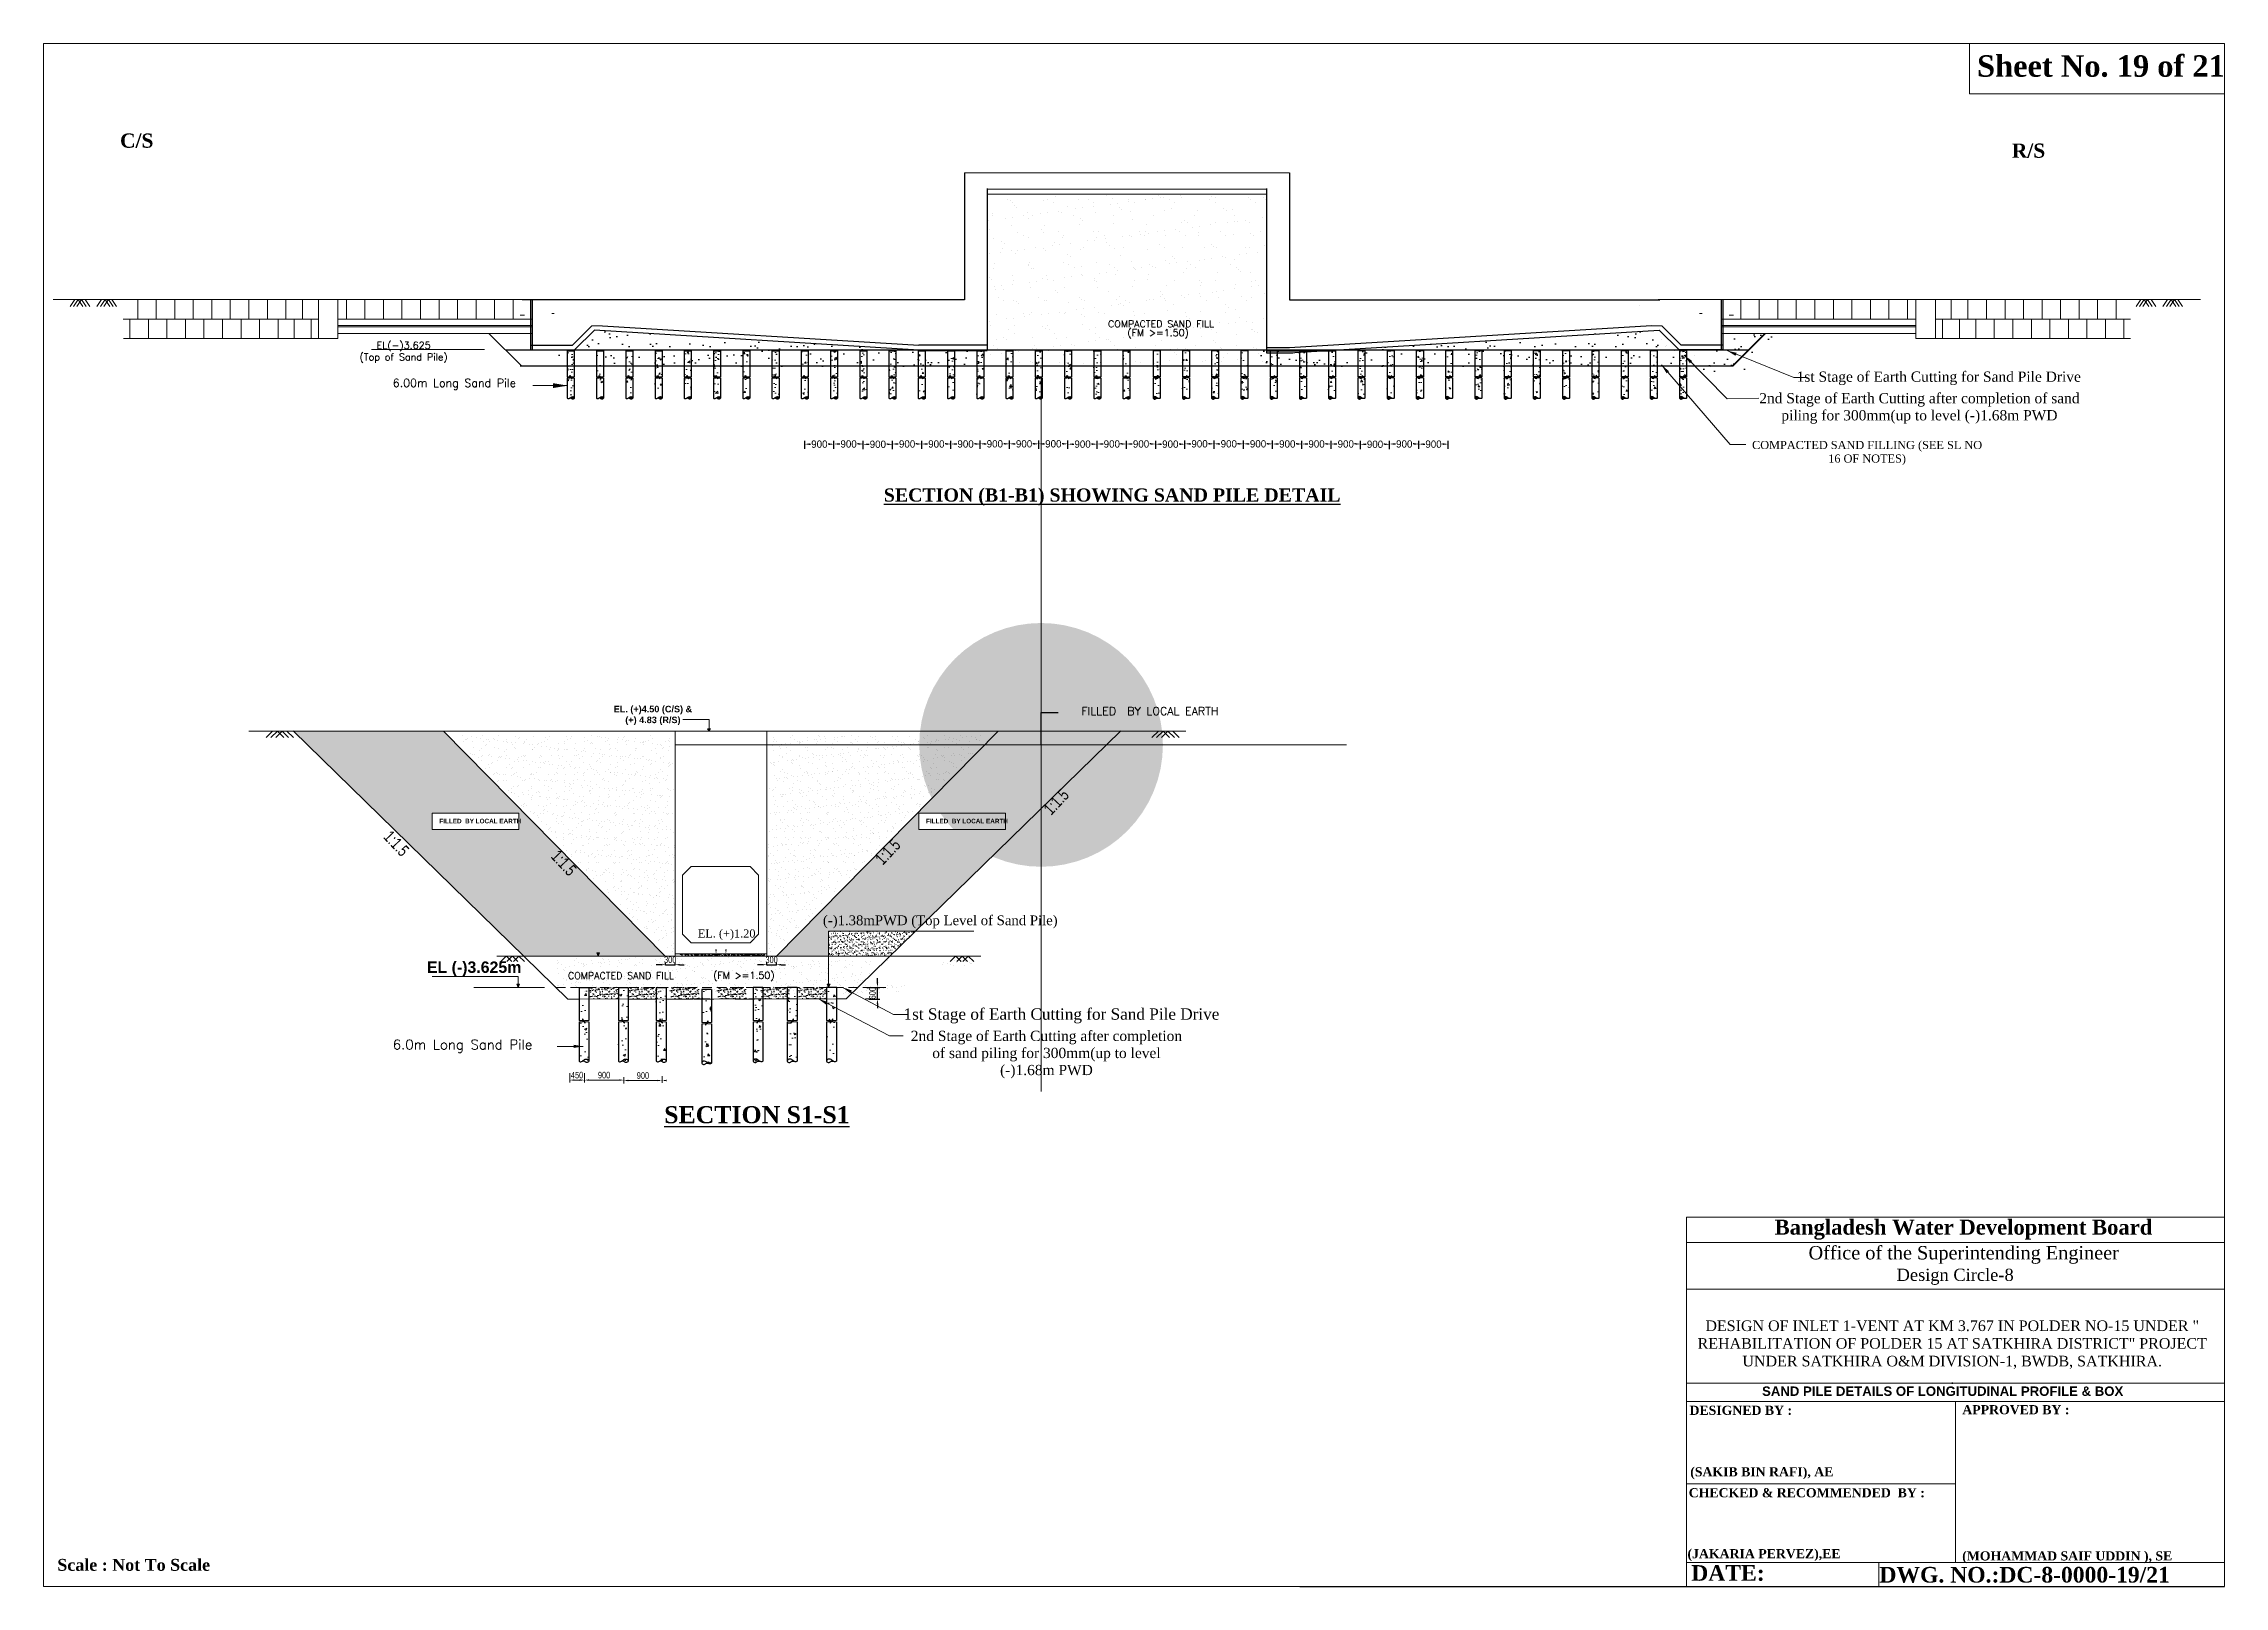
# Model space of a CAD drawing. Header units: inches. Extents: x -1277702 to 350617, y -622745 to 1282697.
# Drawn here: x -528250 to -461137, y 891446 to 938904 of the extents above; entities that cross this region are included whole.
import ezdxf

# ---------------------------------------------------------------- set-up
doc = ezdxf.new("R2010")
doc.units = ezdxf.units.IN
doc.header["$LTSCALE"] = 600
doc.header["$MEASUREMENT"] = 0
doc.linetypes.add('DASHED', pattern=[0.75, 0.5, -0.25])
for name, color, linetype, lineweight in [('DIM', 140, 'Continuous', 15), ('DIMENSION', 3, 'Continuous', 15), ('HATCH', 252, 'Continuous', 5), ('Left Bank Profile', 7, 'Continuous', 25), ('LINE', 7, 'Continuous', 20)]:
    doc.layers.add(name, color=color, linetype=linetype, lineweight=lineweight)
for name, color, linetype in [('P1', 7, 'Continuous'), ('TEXT', 7, 'Continuous'), ('TXT', 2, 'Continuous')]:
    doc.layers.add(name, color=color, linetype=linetype)
doc.styles.add('1-2', font='arial.ttf')
doc.styles.add('arial', font='swisscl.ttf')
doc.styles.add('BIG', font='ROMANT.SHX')
doc.styles.add('dimText', font='ARIALN.TTF')
doc.styles.add('t250', font='times.ttf', dxfattribs={"height": 250})
doc.dimstyles.new('3', dxfattribs={"dimtxt": 225, "dimasz": 350, "dimexe": 100, "dimexo": 25, "dimgap": 9, "dimtad": 0, "dimdec": 0, "dimzin": 0, "dimdsep": 46, "dimtxsty": 'Standard', "dimcen": 0, "dimclrd": 5, "dimclre": 6, "dimclrt": 1, "dimadec": 0, "dimazin": 0, "dimtfac": 1, "dimtdec": 0, "dimtofl": 0, "dimtmove": 2, "dimatfit": 3, "dimfxl": 1, "dimfrac": 1, "dimtolj": 1, "dimtzin": 0, "dimarcsym": 0})
doc.dimstyles.new('dim_230', dxfattribs={"dimtxt": 460, "dimasz": 460, "dimexe": 230, "dimexo": 100, "dimgap": 100, "dimtad": 1, "dimdec": 0, "dimzin": 0, "dimdsep": 46, "dimtxsty": 'dimText', "dimcen": 0.09, "dimclrd": 256, "dimclre": 256, "dimclrt": 7, "dimadec": 0, "dimazin": 0, "dimtfac": 1, "dimtdec": 0, "dimtofl": 0, "dimtmove": 0, "dimatfit": 3, "dimfxl": 1, "dimtolj": 1, "dimtzin": 0, "dimlwd": -1, "dimlwe": -1, "dimarcsym": 0})
doc.dimstyles.new('dim_70', dxfattribs={"dimtxt": 140, "dimasz": 140, "dimexe": 70, "dimexo": 40, "dimgap": 50, "dimtad": 1, "dimdec": 0, "dimzin": 0, "dimdsep": 46, "dimtxsty": 'arial', "dimcen": 0.09, "dimclrd": 5, "dimclre": 5, "dimclrt": 7, "dimadec": 0, "dimazin": 0, "dimtfac": 1, "dimtdec": 0, "dimtmove": 0, "dimatfit": 3, "dimfxl": 1, "dimtolj": 1, "dimtzin": 0, "dimarcsym": 0})

msp = doc.modelspace()

# ---------------------------------------------------------------- texts
at = {"layer": 'DIMENSION', "color": 1, "lineweight": 13, "ltscale": 2, "char_height": 437.4, "attachment_point": 5, "style": '1-2'}
for s, insert in [('{\\fTimes New Roman|b1|i0|c0|p18;C/S}', (-525383.8207, 935917.62165)), ('{\\fTimes New Roman|b1|i0|c0|p18;R/S}', (-467164.74939, 935608.53224))]:
    msp.add_mtext(s, dxfattribs=dict(at, insert=insert))
at = {"layer": 'HATCH', "color": 7, "ltscale": 50, "char_height": 200, "attachment_point": 5, "style": 'arial'}
for s, insert in [('\\A1;450', (-511832.73779, 907172.28354)), ('\\A1;900', (-511001.40325, 907172.28354)), ('\\A1;900', (-509805.88043, 907159.70377))]:
    msp.add_mtext(s, dxfattribs=dict(at, insert=insert))
at = {"layer": 'LINE', "style": 'BIG'}
for s, p in [('COMPACTED SAND FILL', (-495492.8093, 930177.01297)), (' (FM >=1.50)', (-495040.79788, 929906.49817)), ('COMPACTED SAND FILL', (-512113.3963, 910124.04136)), (' (FM >=1.50)', (-507790.11707, 910132.27709))]:
    msp.add_text(s, height=213.84, dxfattribs=at).set_placement(p)
at = {"layer": 'LINE', "color": 7, "lineweight": 9}
for s, insert, char_height, width, attachment_point in [('{\\fTimes New Roman|b1|i0|c0|p18;Sheet No. 19 of 21}', (-468747.46635, 938546.44555), 660.8841486, 23738.7438453, 1), ('{\\fTimes New Roman|b1|i0|c0|p18;Bangladesh Water Development Board}', (-474979.58154, 902726.2917), 461.0743465, 16561.6407069, 1), ('{\\fTimes New Roman|b0|i0|c0|p18;Office of the Superintending Engineer}', (-473934.53927, 901915.5318), 412.6172954, 14821.0791608, 1), ('{\\fTimes New Roman|b0|i0|c0|p18;Design Circle-8}', (-471223.91657, 901218.36004), 375.1066322, 13473.708328, 1), ('{\\fTimes New Roman Greek|b0|i0|c0|p18;\\C256;DESIGN OF INLET 1-VENT AT KM 3.767 IN POLDER NO-15 UNDER " REHABILITATION OF POLDER 15 AT SATKHIRA DISTRICT" PROJECT UNDER SATKHIRA O&M DIVISION-1, BWDB, SATKHIRA.\\P\\A1;\\fArial|b0|i0|c0|p34;.}', (-469512.46865, 897669.7134), 326.04, 16455.1137545, 8), ('{\\fArial|b1|i0|c0|p34;\\C0;SAND PILE DETAILS OF LONGITUDINAL PROFILE & BOX}', (-469806.43438, 897301.02447), 289.9574438, 14657.1961368, 8)]:
    msp.add_mtext(s, dxfattribs=dict(at, insert=insert, char_height=char_height, width=width, attachment_point=attachment_point))
at = {"layer": 'LINE', "attachment_point": 8, "style": 'BIG'}
for s, insert, char_height, width in [('EL(-)3.625\\P(Top of Sand Pile)', (-517171.88384, 929087.33696), 216, 37795.776079), ('6.00m Long Sand Pile', (-515611.54077, 928257.87046, 0), 250, 8510.0821764), ('{\\fTimes New Roman|b0|i0|c0|p18;2nd Stage of Earth Cutting after completion of sand piling for 300mm(up to level (-)1.68m PWD }', (-470521.5267, 927210.19789), 315, 10298.92566), ('{\\fTimes New Roman|b0|i0|c0|p18;1st Stage of Earth Cutting for Sand Pile Drive}', (-469927.23545, 928398.56099), 315, 28633.1636962), ('{\\fTimes New Roman|b0|i0|c0|p18;COMPACTED SAND FILLING (SEE SL NO 16 OF NOTES)}', (-472132.52136, 925934.52017), 250, 7479.8102477), ('{\\C7;FILLED  BY LOCAL EARTH}', (-494204.46358, 918247.04089, 0), 250, 11058.0053437), ('{\\fTimes New Roman|b0|i0|c0|p18;(-)1.38mPWD (Top Level of Sand Pile)}', (-500655.09092, 911687.88893, 0), 300, 8510.0821764), ('{\\fArial|b1|i0|c0|p34;EL (-)3.625m}', (-515001.29986, 910213.48772, 0), 350, 8510.0821764), ('{\\fTimes New Roman|b0|i0|c0|p18;1st Stage of Earth Cutting for Sand Pile Drive}', (-496925.42891, 908762.17074), 350, 31814.6263291), ('6.0m Long Sand Pile', (-515356.87444, 907863.22962), 300, 8510.0821764), ('{\\fTimes New Roman|b0|i0|c0|p18;2nd Stage of Earth Cutting after completion of sand piling for 300mm(up to level (-)1.68m PWD }', (-497387.69438, 907069.8991), 315, 8437.375576)]:
    msp.add_mtext(s, dxfattribs=dict(at, insert=insert, char_height=char_height, width=width))
at = {"layer": 'LINE', "color": 7, "lineweight": 9, "attachment_point": 1}
for s, insert, char_height in [('{\\fTimes New Roman|b1|i0|c0|p18;DESIGNED BY :}', (-477597.58976, 897002.71061), 280.6920377), ('{\\fTimes New Roman|b1|i0|c0|p18;APPROVED BY :}', (-469201.67154, 897020.87858), 280.6920377), ('{\\fTimes New Roman|b1|i0|c0|p18;\\C0;(SAKIB BIN RAFI), AE}', (-477575.10909, 895110.35625), 280.6920377), ('{\\fTimes New Roman|b1|i0|c0|p18;CHECKED & RECOMMENDED  BY :}', (-477620.66226, 894466.00698), 280.6920377), ('{\\fTimes New Roman|b1|i0|c0|p18;\\C0;(JAKARIA PERVEZ),EE }', (-477659.67507, 892592.43561), 280.6920377), ('{\\fTimes New Roman|b1|i0|c0|p18;DATE:}', (-477544.15159, 892098.15482), 480.945158), (' {\\fTimes New Roman|b1|i0|c0|p18;DWG. NO.:DC-8-0000-19/21}', (-471932.10463, 892043.64283), 480.945158), ('{\\fTimes New Roman|b1|i0|c0|p18;\\C0;(MOHAMMAD SAIF UDDIN ), SE}', (-469205.11942, 892523.72495), 280.6920377)]:
    msp.add_mtext(s, dxfattribs=dict(at, insert=insert, char_height=char_height))
at = {"layer": 'TEXT', "ltscale": 500, "style": 'arial'}
for rotation, p in [(46.6754967749, (-497241.61984, 915147.32172)), (313.3245032251, (-517814.02723, 914481.35067)), (46.6754967749, (-502426.1308, 913610.8555)), (313.3245032251, (-512659.90521, 913880.31596))]:
    msp.add_text('1:1.5', height=368.7936, rotation=rotation, dxfattribs=at).set_placement(p)
at = {"layer": 'TEXT', "color": 7, "insert": (-502392.77869, 924952.97012), "char_height": 107.8272, "width": 14847.3248328, "attachment_point": 4, "style": 'arial'}
msp.add_mtext('{\\fTimes New Roman|b1|i0|c0|p18;\\H3.756x;\\L\\C6;SECTION (B1-B1) SHOWING SAND PILE DETAIL}', dxfattribs=at)
at = {"layer": 'TEXT', "color": 6, "char_height": 140, "width": 2672.0756063, "attachment_point": 6, "style": 'arial'}
for insert in [(-513550.36263, 914987.99871, 0), (-498573.77035, 914987.99871, 0)]:
    msp.add_mtext('{\\fArial|b1|i0|c0|p34;FILLED  BY LOCAL EARTH}', dxfattribs=dict(at, insert=insert))
at = {"layer": 'TEXT', "lineweight": 20, "insert": (-508117.08337, 911655.78935), "char_height": 250, "width": 6185.4620612, "attachment_point": 1, "style": 't250'}
msp.add_mtext('{\\fTimes New Roman|b0|i0|c238|p18;EL.\\fTimes New Roman CE|b0|i0|c238|p18; }(+){\\fTimes New Roman|b0|i0|c0|p18;1\\fTimes New Roman|b0|i0|c238|p18;.}2{\\fTimes New Roman|b0|i0|c238|p18;0}', dxfattribs=at)
at = {"layer": 'TEXT', "color": 0, "linetype": 'ByBlock', "insert": (-527828.28385, 892290.31487), "char_height": 366.2427482, "width": 19062.7760006, "attachment_point": 1, "style": 'arial'}
msp.add_mtext('{\\fTimes New Roman|b1|i0|c0|p18;Scale : Not To Scale}', dxfattribs=at)
at = {"layer": 'TXT', "color": 6, "insert": (-509498.32884, 918237.48811), "char_height": 200, "width": 2815.4475277, "attachment_point": 5, "style": 'arial'}
msp.add_mtext('{\\fArial|b1|i0|c0|p34;EL. (+)4.50 (C/S) & (+) 4.83 (R/S)}', dxfattribs=at)
at = {"layer": 'TXT', "color": 0, "insert": (-509151.53008, 905951.89829), "char_height": 140, "width": 17637.9104718, "attachment_point": 4}
msp.add_mtext('{\\fTimes New Roman|b1|i0|c0|p18;\\H3.75x;\\L\\C6;SECTION S1-S1}', dxfattribs=at)

# ---------------------------------------------------------------- blocks, each defined once
blk = doc.blocks.new('DOT')
at = {"layer": 'DIM'}
for p, q in [((0, 62.63), (0, -75.16)), ((-75.25, 0), (71.07, 0))]:
    blk.add_line(p, q, dxfattribs=at)
at = {"layer": 'DIM', "const_width": 24.75}
blk.add_lwpolyline([(-12.62, 0, 1), (12.62, 0, 1)], format="xyb", close=True, dxfattribs=at)
blk = doc.blocks.new('RT')
at = {"layer": 'DIM', "ltscale": 50}
h = blk.add_hatch(dxfattribs=at)
h.set_pattern_fill('AR-CONC', color=8, scale=100, style=0)
h.set_pattern_definition([(50, (-3013919.5, 641592.65), (717.26018, -62.75213), [75, -825]), (355, (-3013919.5, 641592.65), (-138.75133, 752.19213), [60, -660]), (100.4514, (-3013859.75, 641587.4), (578.50938, 689.43954), [63.74019, -701.14211]), (46.1842, (-3013919.5, 641792.65), (1067.24105, -165.51901), [112.5, -1237.5]), (96.6356, (-3013830.6, 641778.9), (934.6627, 974.11787), [95.6103, -1051.713]), (351.1842, (-3013919.5, 641792.7), (934.66195, 974.1186), [90, -990]), (21, (-3013819.5, 641742.65), (596.90705, -402.61889), [75, -825]), (326, (-3013819.5, 641742.65), (243.31533, 725.15005), [60, -660]), (71.4514, (-3013769.8, 641709.1), (840.22263, 322.5305), [63.74019, -701.14211]), (37.5, (-3013919.52, 641592.65), (12.159855, 332.893854), [0, -652, 0, -670, 0, -662.5]), (7.5, (-3013919.52, 641592.65), (263.069537, 394.41171), [0, -382, 0, -637, 0, -252.5]), (327.5, (-3014142.52, 641592.65), (533.822436, -22.554872), [0, -250, 0, -780, 0, -1035]), (317.5, (-3014242.52, 641592.65), (583.18617, 100.10498), [0, -325, 0, -518, 0, -735])])
h.paths.add_polyline_path([(150, -2269), (138, -2291), (119, -2305), (97, -2311), (74, -2310), (52, -2302), (33, -2290), (15, -2276), (-6, -2267), (-29, -2266), (-52, -2273), (-64, -2281), (-86, -2289), (-109, -2290), (-130, -2283), (-150, -2271), (-150, 0), (150, 0)])
for points in [[(-150, -1014), (-44, -1014), (-44, -966), (22, -1055), (22, -1014), (150, -1014)], [(-150, -1063), (-29, -1063), (-29, -1015), (38, -1103), (38, -1063), (150, -1063)]]:
    blk.add_lwpolyline(points, dxfattribs=at)
at = {"layer": 'P1', "ltscale": 50}
for points in [[(-150, 0), (-150, -1014)], [(-150, 0), (150, 0)], [(150, 0), (150, -1014)], [(-150, -1063), (-150, -2271)], [(150, -1063), (150, -2253)]]:
    blk.add_lwpolyline(points, dxfattribs=at)
blk.add_spline([(-150, -2271), (-115, -2289), (-72, -2284), (-23, -2252), (15, -2223), (67, -2207), (106, -2210), (132, -2224), (144, -2239), (150, -2253), (150, -2266), (123, -2303), (73, -2309), (38, -2293), (10, -2273), (-18, -2265), (-51, -2273)], degree=3, dxfattribs=at)
blk = doc.blocks.new('PILE.5')
at = {"layer": 'HATCH', "color": 5}
blk.add_blockref('RT', (0, 0), dxfattribs=at)
blk = doc.blocks.new('*D38')
at = {"layer": 'DEFPOINTS', "color": 0, "ltscale": 50}
for p in [(-502959, 909872), (-502898, 909513), (-502589, 909872)]:
    blk.add_point(p, dxfattribs=at)
at = {"layer": 'HATCH', "color": 5, "lineweight": -2, "ltscale": 50}
for p, q in [((-502589, 910012), (-502589, 910152)), ((-502919, 909872), (-502519, 909872)), ((-502858, 909513), (-502519, 909513)), ((-502589, 909513), (-502589, 909872)), ((-502589, 909373), (-502589, 909233))]:
    blk.add_line(p, q, dxfattribs=at)
at = {"layer": 'HATCH', "color": 5, "ltscale": 50}
for points in [[(-502612, 910012), (-502565, 910012), (-502589, 909872)], [(-502612, 909373), (-502565, 909373), (-502589, 909513)]]:
    blk.add_solid(points, dxfattribs=at)
at = {"layer": 'HATCH', "color": 7, "ltscale": 50, "insert": (-502741, 909693), "char_height": 200, "attachment_point": 5, "rotation": 90, "style": 'arial'}
blk.add_mtext('\\A1;600', dxfattribs=at)
blk = doc.blocks.new('*D39')
at = {"layer": 'DEFPOINTS', "color": 0, "ltscale": 50}
for p in [(-509116, 910518), (-508816, 910569), (-508816, 910518)]:
    blk.add_point(p, dxfattribs=at)
at = {"layer": 'HATCH', "color": 5, "lineweight": -2, "ltscale": 50}
for p, q in [((-509256, 910569), (-509396, 910569)), ((-509116, 910558), (-509116, 910639)), ((-509116, 910569), (-508816, 910569)), ((-508816, 910558), (-508816, 910639)), ((-508676, 910569), (-508536, 910569))]:
    blk.add_line(p, q, dxfattribs=at)
at = {"layer": 'HATCH', "color": 5, "ltscale": 50}
for points in [[(-509256, 910593), (-509256, 910546), (-509116, 910569)], [(-508676, 910593), (-508676, 910546), (-508816, 910569)]]:
    blk.add_solid(points, dxfattribs=at)
at = {"layer": 'HATCH', "color": 7, "ltscale": 50, "insert": (-508966, 910722), "char_height": 200, "attachment_point": 5, "style": 'arial'}
blk.add_mtext('\\A1;300', dxfattribs=at)
blk = doc.blocks.new('*D40')
at = {"layer": 'DEFPOINTS', "color": 0, "ltscale": 50}
for p in [(-505996, 910518), (-505696, 910569), (-505696, 910518)]:
    blk.add_point(p, dxfattribs=at)
at = {"layer": 'HATCH', "color": 5, "lineweight": -2, "ltscale": 50}
for p, q in [((-506136, 910569), (-506276, 910569)), ((-505996, 910558), (-505996, 910639)), ((-505996, 910569), (-505696, 910569)), ((-505696, 910558), (-505696, 910639)), ((-505556, 910569), (-505416, 910569))]:
    blk.add_line(p, q, dxfattribs=at)
at = {"layer": 'HATCH', "color": 5, "ltscale": 50}
for points in [[(-506136, 910593), (-506136, 910546), (-505996, 910569)], [(-505556, 910593), (-505556, 910546), (-505696, 910569)]]:
    blk.add_solid(points, dxfattribs=at)
at = {"layer": 'HATCH', "color": 7, "ltscale": 50, "insert": (-505846, 910722), "char_height": 200, "attachment_point": 5, "style": 'arial'}
blk.add_mtext('\\A1;300', dxfattribs=at)
blk = doc.blocks.new('pile-X')
at = {"layer": 'DIM', "ltscale": 50}
h = blk.add_hatch(dxfattribs=at)
h.set_pattern_fill('AR-CONC', color=8, scale=100, style=0)
h.set_pattern_definition([(50, (-3010845.5, 571089.3), (717.26018, -62.75213), [75, -825]), (355, (-3010845.5, 571089.3), (-138.75133, 752.19213), [60, -660]), (100.4514, (-3010785.7, 571084.1), (578.50938, 689.43954), [63.74019, -701.14211]), (46.1842, (-3010845.5, 571289.3), (1067.24105, -165.51901), [112.5, -1237.5]), (96.6356, (-3010756.5, 571275.5), (934.6627, 974.11787), [95.6103, -1051.713]), (351.1842, (-3010845.5, 571289.3), (934.66195, 974.1186), [90, -990]), (21, (-3010745.5, 571239.3), (596.90705, -402.61889), [75, -825]), (326, (-3010745.5, 571239.3), (243.31533, 725.15005), [60, -660]), (71.4514, (-3010695.7, 571205.75), (840.22263, 322.5305), [63.74019, -701.14211]), (37.5, (-3010845.48, 571089.3), (12.159855, 332.893854), [0, -652, 0, -670, 0, -662.5]), (7.5, (-3010845.48, 571089.3), (263.069537, 394.41171), [0, -382, 0, -637, 0, -252.5]), (327.5, (-3011068.48, 571089.3), (533.822436, -22.554872), [0, -250, 0, -780, 0, -1035]), (317.5, (-3011168.48, 571089.3), (583.18617, 100.10498), [0, -325, 0, -518, 0, -735])])
h.paths.add_polyline_path([(-150, -1863), (-44, -1863), (-44, -1814), (22, -1903), (22, -1862), (150, -1862), (150, 0), (-150, 0)])
at = {"layer": 'P1', "ltscale": 50}
for points in [[(-150, 0), (-150, -1112)], [(-150, 0), (150, 0)], [(150, 0), (150, -1112)], [(-150, -1112), (-44, -1112), (-44, -1064), (22, -1152), (22, -1112), (150, -1112)], [(-150, -1161), (-29, -1161), (-29, -1113), (38, -1201), (38, -1161), (150, -1161)], [(-150, -1161), (-150, -2029)], [(150, -1161), (150, -2011)]]:
    blk.add_lwpolyline(points, dxfattribs=at)
blk.add_spline([(-150, -2029), (-115, -2047), (-72, -2042), (-23, -2010), (15, -1981), (67, -1965), (106, -1968), (132, -1982), (144, -1997), (150, -2011), (150, -2024), (123, -2061), (73, -2067), (38, -2051), (10, -2031), (-18, -2023), (-51, -2031)], degree=3, dxfattribs=at)
blk = doc.blocks.new('*D61')
at = {"layer": 'DEFPOINTS', "color": 0}
for p in [(-495826, 926588), (-495826, 926415), (-494926, 926415)]:
    blk.add_point(p, dxfattribs=at)
at = {"layer": 'LINE', "color": 6, "lineweight": -2}
for p, q in [((-495826, 926440), (-495826, 926688)), ((-494926, 926440), (-494926, 926688))]:
    blk.add_line(p, q, dxfattribs=at)
at = {"layer": 'LINE', "color": 5, "lineweight": -2}
for p, q in [((-495676, 926588), (-495647, 926588)), ((-495076, 926588), (-495104, 926588))]:
    blk.add_line(p, q, dxfattribs=at)
at = {"layer": 'LINE', "color": 5}
for points in [[(-495676, 926613), (-495676, 926563), (-495826, 926588)], [(-495076, 926613), (-495076, 926563), (-494926, 926588)]]:
    blk.add_solid(points, dxfattribs=at)
at = {"layer": 'LINE', "color": 1, "insert": (-495376, 926588), "char_height": 225, "attachment_point": 5}
blk.add_mtext('\\A1;900', dxfattribs=at)
blk = doc.blocks.new('*D62')
at = {"layer": 'DEFPOINTS', "color": 0}
for p in [(-496726, 926583), (-496726, 926410), (-495826, 926410)]:
    blk.add_point(p, dxfattribs=at)
at = {"layer": 'LINE', "color": 6, "lineweight": -2}
for p, q in [((-496726, 926435), (-496726, 926683)), ((-495826, 926435), (-495826, 926683))]:
    blk.add_line(p, q, dxfattribs=at)
at = {"layer": 'LINE', "color": 5, "lineweight": -2}
for p, q in [((-496576, 926583), (-496547, 926583)), ((-495976, 926583), (-496004, 926583))]:
    blk.add_line(p, q, dxfattribs=at)
at = {"layer": 'LINE', "color": 5}
for points in [[(-496576, 926608), (-496576, 926558), (-496726, 926583)], [(-495976, 926608), (-495976, 926558), (-495826, 926583)]]:
    blk.add_solid(points, dxfattribs=at)
at = {"layer": 'LINE', "color": 1, "insert": (-496276, 926583), "char_height": 225, "attachment_point": 5}
blk.add_mtext('\\A1;900', dxfattribs=at)
blk = doc.blocks.new('*D63')
at = {"layer": 'DEFPOINTS', "color": 0}
for p in [(-497626, 926592), (-497626, 926419), (-496726, 926419)]:
    blk.add_point(p, dxfattribs=at)
at = {"layer": 'LINE', "color": 6, "lineweight": -2}
for p, q in [((-497626, 926444), (-497626, 926692)), ((-496726, 926444), (-496726, 926692))]:
    blk.add_line(p, q, dxfattribs=at)
at = {"layer": 'LINE', "color": 5, "lineweight": -2}
for p, q in [((-497476, 926592), (-497447, 926592)), ((-496876, 926592), (-496904, 926592))]:
    blk.add_line(p, q, dxfattribs=at)
at = {"layer": 'LINE', "color": 5}
for points in [[(-497476, 926617), (-497476, 926567), (-497626, 926592)], [(-496876, 926617), (-496876, 926567), (-496726, 926592)]]:
    blk.add_solid(points, dxfattribs=at)
at = {"layer": 'LINE', "color": 1, "insert": (-497176, 926592), "char_height": 225, "attachment_point": 5}
blk.add_mtext('\\A1;900', dxfattribs=at)
blk = doc.blocks.new('*D64')
at = {"layer": 'DEFPOINTS', "color": 0}
for p in [(-498526, 926592), (-498526, 926419), (-497626, 926419)]:
    blk.add_point(p, dxfattribs=at)
at = {"layer": 'LINE', "color": 6, "lineweight": -2}
for p, q in [((-498526, 926444), (-498526, 926692)), ((-497626, 926444), (-497626, 926692))]:
    blk.add_line(p, q, dxfattribs=at)
at = {"layer": 'LINE', "color": 5, "lineweight": -2}
for p, q in [((-498376, 926592), (-498347, 926592)), ((-497776, 926592), (-497804, 926592))]:
    blk.add_line(p, q, dxfattribs=at)
at = {"layer": 'LINE', "color": 5}
for points in [[(-498376, 926617), (-498376, 926567), (-498526, 926592)], [(-497776, 926617), (-497776, 926567), (-497626, 926592)]]:
    blk.add_solid(points, dxfattribs=at)
at = {"layer": 'LINE', "color": 1, "insert": (-498076, 926592), "char_height": 225, "attachment_point": 5}
blk.add_mtext('\\A1;900', dxfattribs=at)
blk = doc.blocks.new('*D65')
at = {"layer": 'DEFPOINTS', "color": 0}
for p in [(-500326, 926588), (-500326, 926415), (-499426, 926415)]:
    blk.add_point(p, dxfattribs=at)
at = {"layer": 'LINE', "color": 6, "lineweight": -2}
for p, q in [((-500326, 926440), (-500326, 926688)), ((-499426, 926440), (-499426, 926688))]:
    blk.add_line(p, q, dxfattribs=at)
at = {"layer": 'LINE', "color": 5, "lineweight": -2}
for p, q in [((-500176, 926588), (-500147, 926588)), ((-499576, 926588), (-499604, 926588))]:
    blk.add_line(p, q, dxfattribs=at)
at = {"layer": 'LINE', "color": 5}
for points in [[(-500176, 926613), (-500176, 926563), (-500326, 926588)], [(-499576, 926613), (-499576, 926563), (-499426, 926588)]]:
    blk.add_solid(points, dxfattribs=at)
at = {"layer": 'LINE', "color": 1, "insert": (-499876, 926588), "char_height": 225, "attachment_point": 5}
blk.add_mtext('\\A1;900', dxfattribs=at)
blk = doc.blocks.new('*D66')
at = {"layer": 'DEFPOINTS', "color": 0}
for p in [(-499426, 926592), (-499426, 926419), (-498526, 926419)]:
    blk.add_point(p, dxfattribs=at)
at = {"layer": 'LINE', "color": 6, "lineweight": -2}
for p, q in [((-499426, 926444), (-499426, 926692)), ((-498526, 926444), (-498526, 926692))]:
    blk.add_line(p, q, dxfattribs=at)
at = {"layer": 'LINE', "color": 5, "lineweight": -2}
for p, q in [((-499276, 926592), (-499247, 926592)), ((-498676, 926592), (-498704, 926592))]:
    blk.add_line(p, q, dxfattribs=at)
at = {"layer": 'LINE', "color": 5}
for points in [[(-499276, 926617), (-499276, 926567), (-499426, 926592)], [(-498676, 926617), (-498676, 926567), (-498526, 926592)]]:
    blk.add_solid(points, dxfattribs=at)
at = {"layer": 'LINE', "color": 1, "insert": (-498976, 926592), "char_height": 225, "attachment_point": 5}
blk.add_mtext('\\A1;900', dxfattribs=at)
blk = doc.blocks.new('*D67')
at = {"layer": 'DEFPOINTS', "color": 0}
for p in [(-503026, 926406), (-502126, 926579), (-502126, 926406)]:
    blk.add_point(p, dxfattribs=at)
at = {"layer": 'LINE', "color": 6, "lineweight": -2}
for p, q in [((-503026, 926431), (-503026, 926679)), ((-502126, 926431), (-502126, 926679))]:
    blk.add_line(p, q, dxfattribs=at)
at = {"layer": 'LINE', "color": 5, "lineweight": -2}
for p, q in [((-502876, 926579), (-502847, 926579)), ((-502276, 926579), (-502304, 926579))]:
    blk.add_line(p, q, dxfattribs=at)
at = {"layer": 'LINE', "color": 5}
for points in [[(-502876, 926604), (-502876, 926554), (-503026, 926579)], [(-502276, 926604), (-502276, 926554), (-502126, 926579)]]:
    blk.add_solid(points, dxfattribs=at)
at = {"layer": 'LINE', "color": 1, "insert": (-502576, 926579), "char_height": 225, "attachment_point": 5}
blk.add_mtext('\\A1;900', dxfattribs=at)
blk = doc.blocks.new('*D68')
at = {"layer": 'DEFPOINTS', "color": 0}
for p in [(-502126, 926415), (-501226, 926588), (-501226, 926415)]:
    blk.add_point(p, dxfattribs=at)
at = {"layer": 'LINE', "color": 6, "lineweight": -2}
for p, q in [((-502126, 926440), (-502126, 926688)), ((-501226, 926440), (-501226, 926688))]:
    blk.add_line(p, q, dxfattribs=at)
at = {"layer": 'LINE', "color": 5, "lineweight": -2}
for p, q in [((-501976, 926588), (-501947, 926588)), ((-501376, 926588), (-501404, 926588))]:
    blk.add_line(p, q, dxfattribs=at)
at = {"layer": 'LINE', "color": 5}
for points in [[(-501976, 926613), (-501976, 926563), (-502126, 926588)], [(-501376, 926613), (-501376, 926563), (-501226, 926588)]]:
    blk.add_solid(points, dxfattribs=at)
at = {"layer": 'LINE', "color": 1, "insert": (-501676, 926588), "char_height": 225, "attachment_point": 5}
blk.add_mtext('\\A1;900', dxfattribs=at)
blk = doc.blocks.new('*D69')
at = {"layer": 'DEFPOINTS', "color": 0}
for p in [(-501226, 926415), (-500326, 926588), (-500326, 926415)]:
    blk.add_point(p, dxfattribs=at)
at = {"layer": 'LINE', "color": 6, "lineweight": -2}
for p, q in [((-501226, 926440), (-501226, 926688)), ((-500326, 926440), (-500326, 926688))]:
    blk.add_line(p, q, dxfattribs=at)
at = {"layer": 'LINE', "color": 5, "lineweight": -2}
for p, q in [((-501076, 926588), (-501047, 926588)), ((-500476, 926588), (-500504, 926588))]:
    blk.add_line(p, q, dxfattribs=at)
at = {"layer": 'LINE', "color": 5}
for points in [[(-501076, 926613), (-501076, 926563), (-501226, 926588)], [(-500476, 926613), (-500476, 926563), (-500326, 926588)]]:
    blk.add_solid(points, dxfattribs=at)
at = {"layer": 'LINE', "color": 1, "insert": (-500776, 926588), "char_height": 225, "attachment_point": 5}
blk.add_mtext('\\A1;900', dxfattribs=at)
blk = doc.blocks.new('*D70')
at = {"layer": 'DEFPOINTS', "color": 0}
for p in [(-504826, 926583), (-504826, 926410), (-503926, 926410)]:
    blk.add_point(p, dxfattribs=at)
at = {"layer": 'LINE', "color": 6, "lineweight": -2}
for p, q in [((-504826, 926435), (-504826, 926683)), ((-503926, 926435), (-503926, 926683))]:
    blk.add_line(p, q, dxfattribs=at)
at = {"layer": 'LINE', "color": 5, "lineweight": -2}
for p, q in [((-504676, 926583), (-504647, 926583)), ((-504076, 926583), (-504104, 926583))]:
    blk.add_line(p, q, dxfattribs=at)
at = {"layer": 'LINE', "color": 5}
for points in [[(-504676, 926608), (-504676, 926558), (-504826, 926583)], [(-504076, 926608), (-504076, 926558), (-503926, 926583)]]:
    blk.add_solid(points, dxfattribs=at)
at = {"layer": 'LINE', "color": 1, "insert": (-504376, 926583), "char_height": 225, "attachment_point": 5}
blk.add_mtext('\\A1;900', dxfattribs=at)
blk = doc.blocks.new('*D71')
at = {"layer": 'DEFPOINTS', "color": 0}
for p in [(-503926, 926588), (-503926, 926415), (-503026, 926415)]:
    blk.add_point(p, dxfattribs=at)
at = {"layer": 'LINE', "color": 6, "lineweight": -2}
for p, q in [((-503926, 926440), (-503926, 926688)), ((-503026, 926440), (-503026, 926688))]:
    blk.add_line(p, q, dxfattribs=at)
at = {"layer": 'LINE', "color": 5, "lineweight": -2}
for p, q in [((-503776, 926588), (-503747, 926588)), ((-503176, 926588), (-503204, 926588))]:
    blk.add_line(p, q, dxfattribs=at)
at = {"layer": 'LINE', "color": 5}
for points in [[(-503776, 926613), (-503776, 926563), (-503926, 926588)], [(-503176, 926613), (-503176, 926563), (-503026, 926588)]]:
    blk.add_solid(points, dxfattribs=at)
at = {"layer": 'LINE', "color": 1, "insert": (-503476, 926588), "char_height": 225, "attachment_point": 5}
blk.add_mtext('\\A1;900', dxfattribs=at)
blk = doc.blocks.new('*D72')
at = {"layer": 'DEFPOINTS', "color": 0}
for p in [(-494926, 926415), (-494026, 926588), (-494026, 926415)]:
    blk.add_point(p, dxfattribs=at)
at = {"layer": 'LINE', "color": 6, "lineweight": -2}
for p, q in [((-494926, 926440), (-494926, 926688)), ((-494026, 926440), (-494026, 926688))]:
    blk.add_line(p, q, dxfattribs=at)
at = {"layer": 'LINE', "color": 5, "lineweight": -2}
for p, q in [((-494776, 926588), (-494747, 926588)), ((-494176, 926588), (-494204, 926588))]:
    blk.add_line(p, q, dxfattribs=at)
at = {"layer": 'LINE', "color": 5}
for points in [[(-494776, 926613), (-494776, 926563), (-494926, 926588)], [(-494176, 926613), (-494176, 926563), (-494026, 926588)]]:
    blk.add_solid(points, dxfattribs=at)
at = {"layer": 'LINE', "color": 1, "insert": (-494476, 926588), "char_height": 225, "attachment_point": 5}
blk.add_mtext('\\A1;900', dxfattribs=at)
blk = doc.blocks.new('*D73')
at = {"layer": 'DEFPOINTS', "color": 0}
for p in [(-494026, 926410), (-493126, 926583), (-493126, 926410)]:
    blk.add_point(p, dxfattribs=at)
at = {"layer": 'LINE', "color": 6, "lineweight": -2}
for p, q in [((-494026, 926435), (-494026, 926683)), ((-493126, 926435), (-493126, 926683))]:
    blk.add_line(p, q, dxfattribs=at)
at = {"layer": 'LINE', "color": 5, "lineweight": -2}
for p, q in [((-493876, 926583), (-493847, 926583)), ((-493276, 926583), (-493304, 926583))]:
    blk.add_line(p, q, dxfattribs=at)
at = {"layer": 'LINE', "color": 5}
for points in [[(-493876, 926608), (-493876, 926558), (-494026, 926583)], [(-493276, 926608), (-493276, 926558), (-493126, 926583)]]:
    blk.add_solid(points, dxfattribs=at)
at = {"layer": 'LINE', "color": 1, "insert": (-493576, 926583), "char_height": 225, "attachment_point": 5}
blk.add_mtext('\\A1;900', dxfattribs=at)
blk = doc.blocks.new('*D74')
at = {"layer": 'DEFPOINTS', "color": 0}
for p in [(-493126, 926419), (-492226, 926592), (-492226, 926419)]:
    blk.add_point(p, dxfattribs=at)
at = {"layer": 'LINE', "color": 6, "lineweight": -2}
for p, q in [((-493126, 926444), (-493126, 926692)), ((-492226, 926444), (-492226, 926692))]:
    blk.add_line(p, q, dxfattribs=at)
at = {"layer": 'LINE', "color": 5, "lineweight": -2}
for p, q in [((-492976, 926592), (-492947, 926592)), ((-492376, 926592), (-492404, 926592))]:
    blk.add_line(p, q, dxfattribs=at)
at = {"layer": 'LINE', "color": 5}
for points in [[(-492976, 926617), (-492976, 926567), (-493126, 926592)], [(-492376, 926617), (-492376, 926567), (-492226, 926592)]]:
    blk.add_solid(points, dxfattribs=at)
at = {"layer": 'LINE', "color": 1, "insert": (-492676, 926592), "char_height": 225, "attachment_point": 5}
blk.add_mtext('\\A1;900', dxfattribs=at)
blk = doc.blocks.new('*D75')
at = {"layer": 'DEFPOINTS', "color": 0}
for p in [(-492226, 926419), (-491326, 926592), (-491326, 926419)]:
    blk.add_point(p, dxfattribs=at)
at = {"layer": 'LINE', "color": 6, "lineweight": -2}
for p, q in [((-492226, 926444), (-492226, 926692)), ((-491326, 926444), (-491326, 926692))]:
    blk.add_line(p, q, dxfattribs=at)
at = {"layer": 'LINE', "color": 5, "lineweight": -2}
for p, q in [((-492076, 926592), (-492047, 926592)), ((-491476, 926592), (-491504, 926592))]:
    blk.add_line(p, q, dxfattribs=at)
at = {"layer": 'LINE', "color": 5}
for points in [[(-492076, 926617), (-492076, 926567), (-492226, 926592)], [(-491476, 926617), (-491476, 926567), (-491326, 926592)]]:
    blk.add_solid(points, dxfattribs=at)
at = {"layer": 'LINE', "color": 1, "insert": (-491776, 926592), "char_height": 225, "attachment_point": 5}
blk.add_mtext('\\A1;900', dxfattribs=at)
blk = doc.blocks.new('*D76')
at = {"layer": 'DEFPOINTS', "color": 0}
for p in [(-490426, 926415), (-489526, 926588), (-489526, 926415)]:
    blk.add_point(p, dxfattribs=at)
at = {"layer": 'LINE', "color": 6, "lineweight": -2}
for p, q in [((-490426, 926440), (-490426, 926688)), ((-489526, 926440), (-489526, 926688))]:
    blk.add_line(p, q, dxfattribs=at)
at = {"layer": 'LINE', "color": 5, "lineweight": -2}
for p, q in [((-490276, 926588), (-490247, 926588)), ((-489676, 926588), (-489704, 926588))]:
    blk.add_line(p, q, dxfattribs=at)
at = {"layer": 'LINE', "color": 5}
for points in [[(-490276, 926613), (-490276, 926563), (-490426, 926588)], [(-489676, 926613), (-489676, 926563), (-489526, 926588)]]:
    blk.add_solid(points, dxfattribs=at)
at = {"layer": 'LINE', "color": 1, "insert": (-489976, 926588), "char_height": 225, "attachment_point": 5}
blk.add_mtext('\\A1;900', dxfattribs=at)
blk = doc.blocks.new('*D77')
at = {"layer": 'DEFPOINTS', "color": 0}
for p in [(-491326, 926419), (-490426, 926592), (-490426, 926419)]:
    blk.add_point(p, dxfattribs=at)
at = {"layer": 'LINE', "color": 6, "lineweight": -2}
for p, q in [((-491326, 926444), (-491326, 926692)), ((-490426, 926444), (-490426, 926692))]:
    blk.add_line(p, q, dxfattribs=at)
at = {"layer": 'LINE', "color": 5, "lineweight": -2}
for p, q in [((-491176, 926592), (-491147, 926592)), ((-490576, 926592), (-490604, 926592))]:
    blk.add_line(p, q, dxfattribs=at)
at = {"layer": 'LINE', "color": 5}
for points in [[(-491176, 926617), (-491176, 926567), (-491326, 926592)], [(-490576, 926617), (-490576, 926567), (-490426, 926592)]]:
    blk.add_solid(points, dxfattribs=at)
at = {"layer": 'LINE', "color": 1, "insert": (-490876, 926592), "char_height": 225, "attachment_point": 5}
blk.add_mtext('\\A1;900', dxfattribs=at)
blk = doc.blocks.new('*D78')
at = {"layer": 'DEFPOINTS', "color": 0}
for p in [(-487726, 926579), (-487726, 926406), (-486826, 926406)]:
    blk.add_point(p, dxfattribs=at)
at = {"layer": 'LINE', "color": 6, "lineweight": -2}
for p, q in [((-487726, 926431), (-487726, 926679)), ((-486826, 926431), (-486826, 926679))]:
    blk.add_line(p, q, dxfattribs=at)
at = {"layer": 'LINE', "color": 5, "lineweight": -2}
for p, q in [((-487576, 926579), (-487547, 926579)), ((-486976, 926579), (-487004, 926579))]:
    blk.add_line(p, q, dxfattribs=at)
at = {"layer": 'LINE', "color": 5}
for points in [[(-487576, 926604), (-487576, 926554), (-487726, 926579)], [(-486976, 926604), (-486976, 926554), (-486826, 926579)]]:
    blk.add_solid(points, dxfattribs=at)
at = {"layer": 'LINE', "color": 1, "insert": (-487276, 926579), "char_height": 225, "attachment_point": 5}
blk.add_mtext('\\A1;900', dxfattribs=at)
blk = doc.blocks.new('*D79')
at = {"layer": 'DEFPOINTS', "color": 0}
for p in [(-488626, 926588), (-488626, 926415), (-487726, 926415)]:
    blk.add_point(p, dxfattribs=at)
at = {"layer": 'LINE', "color": 6, "lineweight": -2}
for p, q in [((-488626, 926440), (-488626, 926688)), ((-487726, 926440), (-487726, 926688))]:
    blk.add_line(p, q, dxfattribs=at)
at = {"layer": 'LINE', "color": 5, "lineweight": -2}
for p, q in [((-488476, 926588), (-488447, 926588)), ((-487876, 926588), (-487904, 926588))]:
    blk.add_line(p, q, dxfattribs=at)
at = {"layer": 'LINE', "color": 5}
for points in [[(-488476, 926613), (-488476, 926563), (-488626, 926588)], [(-487876, 926613), (-487876, 926563), (-487726, 926588)]]:
    blk.add_solid(points, dxfattribs=at)
at = {"layer": 'LINE', "color": 1, "insert": (-488176, 926588), "char_height": 225, "attachment_point": 5}
blk.add_mtext('\\A1;900', dxfattribs=at)
blk = doc.blocks.new('*D80')
at = {"layer": 'DEFPOINTS', "color": 0}
for p in [(-489526, 926588), (-489526, 926415), (-488626, 926415)]:
    blk.add_point(p, dxfattribs=at)
at = {"layer": 'LINE', "color": 6, "lineweight": -2}
for p, q in [((-489526, 926440), (-489526, 926688)), ((-488626, 926440), (-488626, 926688))]:
    blk.add_line(p, q, dxfattribs=at)
at = {"layer": 'LINE', "color": 5, "lineweight": -2}
for p, q in [((-489376, 926588), (-489347, 926588)), ((-488776, 926588), (-488804, 926588))]:
    blk.add_line(p, q, dxfattribs=at)
at = {"layer": 'LINE', "color": 5}
for points in [[(-489376, 926613), (-489376, 926563), (-489526, 926588)], [(-488776, 926613), (-488776, 926563), (-488626, 926588)]]:
    blk.add_solid(points, dxfattribs=at)
at = {"layer": 'LINE', "color": 1, "insert": (-489076, 926588), "char_height": 225, "attachment_point": 5}
blk.add_mtext('\\A1;900', dxfattribs=at)
blk = doc.blocks.new('*D81')
at = {"layer": 'DEFPOINTS', "color": 0}
for p in [(-485926, 926410), (-485026, 926583), (-485026, 926410)]:
    blk.add_point(p, dxfattribs=at)
at = {"layer": 'LINE', "color": 6, "lineweight": -2}
for p, q in [((-485926, 926435), (-485926, 926683)), ((-485026, 926435), (-485026, 926683))]:
    blk.add_line(p, q, dxfattribs=at)
at = {"layer": 'LINE', "color": 5, "lineweight": -2}
for p, q in [((-485776, 926583), (-485747, 926583)), ((-485176, 926583), (-485204, 926583))]:
    blk.add_line(p, q, dxfattribs=at)
at = {"layer": 'LINE', "color": 5}
for points in [[(-485776, 926608), (-485776, 926558), (-485926, 926583)], [(-485176, 926608), (-485176, 926558), (-485026, 926583)]]:
    blk.add_solid(points, dxfattribs=at)
at = {"layer": 'LINE', "color": 1, "insert": (-485476, 926583), "char_height": 225, "attachment_point": 5}
blk.add_mtext('\\A1;900', dxfattribs=at)
blk = doc.blocks.new('*D82')
at = {"layer": 'DEFPOINTS', "color": 0}
for p in [(-486826, 926415), (-485926, 926588), (-485926, 926415)]:
    blk.add_point(p, dxfattribs=at)
at = {"layer": 'LINE', "color": 6, "lineweight": -2}
for p, q in [((-486826, 926440), (-486826, 926688)), ((-485926, 926440), (-485926, 926688))]:
    blk.add_line(p, q, dxfattribs=at)
at = {"layer": 'LINE', "color": 5, "lineweight": -2}
for p, q in [((-486676, 926588), (-486647, 926588)), ((-486076, 926588), (-486104, 926588))]:
    blk.add_line(p, q, dxfattribs=at)
at = {"layer": 'LINE', "color": 5}
for points in [[(-486676, 926613), (-486676, 926563), (-486826, 926588)], [(-486076, 926613), (-486076, 926563), (-485926, 926588)]]:
    blk.add_solid(points, dxfattribs=at)
at = {"layer": 'LINE', "color": 1, "insert": (-486376, 926588), "char_height": 225, "attachment_point": 5}
blk.add_mtext('\\A1;900', dxfattribs=at)

# ---------------------------------------------------------------- dimensions: what is measured, and where the dimension line sits
at = {"layer": 'HATCH', "color": 5, "ltscale": 50}
for base, p1, p2, picture, middle in [((-508816.36312, 910569.2342), (-509116.36312, 910517.54016), (-508816.36312, 910517.54016), '*D39', (-508966.36312, 910569.2342)), ((-505695.65827, 910569.2342), (-505995.65827, 910517.54016), (-505695.65827, 910517.54016), '*D40', (-505845.65827, 910569.2342))]:
    dim = msp.add_linear_dim(base=base, p1=p1, p2=p2, dimstyle='dim_70', override={"dimtxt": 200}, dxfattribs=at)
    dim.commit()
    dim.dimension.update_dxf_attribs({"geometry": picture, "text_midpoint": middle, "dimtype": 160})
dim = msp.add_linear_dim(base=(-502588.77102, 909871.90984), p1=(-502898.20024, 909513.24345), p2=(-502959.38835, 909871.90984), angle=90, text='600', dimstyle='dim_70', override={"dimtxt": 200}, dxfattribs=at)
dim.commit()
dim.dimension.update_dxf_attribs({"geometry": '*D38', "text_midpoint": (-502588.77102, 909692.57665), "dimtype": 160})
at = {"layer": 'LINE'}
for base, p1, p2, picture, middle in [((-504825.80784, 926583.23121), (-503925.80784, 926410.45905), (-504825.80784, 926410.45905), '*D70', (-504375.80784, 926583.23121)), ((-503925.80784, 926587.51626), (-503025.80784, 926414.74409), (-503925.80784, 926414.74409), '*D71', (-503475.80784, 926587.51626)), ((-500325.80784, 926587.51626), (-499425.80784, 926414.74409), (-500325.80784, 926414.74409), '*D65', (-499875.80784, 926587.51626)), ((-499425.80784, 926591.8013), (-498525.80784, 926419.02913), (-499425.80784, 926419.02913), '*D66', (-498975.80784, 926591.8013)), ((-498525.80784, 926591.8013), (-497625.80784, 926419.02913), (-498525.80784, 926419.02913), '*D64', (-498075.80784, 926591.8013)), ((-497625.80784, 926591.8013), (-496725.80784, 926419.02913), (-497625.80784, 926419.02913), '*D63', (-497175.80784, 926591.8013)), ((-496725.80784, 926583.23121), (-495825.80784, 926410.45905), (-496725.80784, 926410.45905), '*D62', (-496275.80784, 926583.23121)), ((-495825.80784, 926587.51626), (-494925.80784, 926414.74409), (-495825.80784, 926414.74409), '*D61', (-495375.80784, 926587.51626)), ((-489525.80784, 926587.51626), (-488625.80784, 926414.74409), (-489525.80784, 926414.74409), '*D80', (-489075.80784, 926587.51626)), ((-488625.80784, 926587.51626), (-487725.80784, 926414.74409), (-488625.80784, 926414.74409), '*D79', (-488175.80784, 926587.51626)), ((-487725.80784, 926578.94617), (-486825.80784, 926406.174), (-487725.80784, 926406.174), '*D78', (-487275.80784, 926578.94617))]:
    dim = msp.add_linear_dim(base=base, p1=p1, p2=p2, angle=180, dimstyle='3', override={"dimasz": 150, "dimfxl": 700}, dxfattribs=at)
    dim.commit()
    dim.dimension.update_dxf_attribs({"geometry": picture, "text_midpoint": middle})
for base, p1, p2, picture, middle in [((-502125.80784, 926578.94617), (-503025.80784, 926406.174), (-502125.80784, 926406.174), '*D67', (-502575.80784, 926578.94617)), ((-501225.80784, 926587.51626), (-502125.80784, 926414.74409), (-501225.80784, 926414.74409), '*D68', (-501675.80784, 926587.51626)), ((-500325.80784, 926587.51626), (-501225.80784, 926414.74409), (-500325.80784, 926414.74409), '*D69', (-500775.80784, 926587.51626)), ((-494025.80784, 926587.51626), (-494925.80784, 926414.74409), (-494025.80784, 926414.74409), '*D72', (-494475.80784, 926587.51626)), ((-493125.80784, 926583.23121), (-494025.80784, 926410.45905), (-493125.80784, 926410.45905), '*D73', (-493575.80784, 926583.23121)), ((-492225.80784, 926591.8013), (-493125.80784, 926419.02913), (-492225.80784, 926419.02913), '*D74', (-492675.80784, 926591.8013)), ((-491325.80784, 926591.8013), (-492225.80784, 926419.02913), (-491325.80784, 926419.02913), '*D75', (-491775.80784, 926591.8013)), ((-490425.80784, 926591.8013), (-491325.80784, 926419.02913), (-490425.80784, 926419.02913), '*D77', (-490875.80784, 926591.8013)), ((-489525.80784, 926587.51626), (-490425.80784, 926414.74409), (-489525.80784, 926414.74409), '*D76', (-489975.80784, 926587.51626)), ((-485925.80784, 926587.51626), (-486825.80784, 926414.74409), (-485925.80784, 926414.74409), '*D82', (-486375.80784, 926587.51626)), ((-485025.80784, 926583.23121), (-485925.80784, 926410.45905), (-485025.80784, 926410.45905), '*D81', (-485475.80784, 926583.23121))]:
    dim = msp.add_linear_dim(base=base, p1=p1, p2=p2, dimstyle='3', override={"dimasz": 150, "dimfxl": 700}, dxfattribs=at)
    dim.commit()
    dim.dimension.update_dxf_attribs({"geometry": picture, "text_midpoint": middle})

# ---------------------------------------------------------------- hatches: boundary and pattern name
at = {"linetype": 'DASHED'}
h = msp.add_hatch(dxfattribs=at)
h.set_pattern_fill('AR-SAND', color=256, scale=400, style=0)
h.set_pattern_definition([(37.5, (475501.93, -13229.54), (-25.19734, 770.7295), [0, -608, 0, -680, 0, -650]), (7.5, (475501.9, -13229.5), (707.9107, 1128.8584), [0, -328, 0, -548, 0, -210]), (327.5, (475009.9, -13229.54), (1245.65674, 2.26362), [0, -200, 0, -720, 0, -940]), (317.5, (475009.9, -13229.5), (1202.4506, 351.0702), [0, -100, 0, -472, 0, -540])])
h.paths.add_polyline_path([(-499239.9431, 928977.88837), (-499210.65558, 929477.88837), (-501311.14374, 929477.88837), (-511296.24539, 930092.98703), (-511908.9168, 929480.31562), (-512534.34429, 929480.31562), (-512534.34429, 928977.88837)])
h = msp.add_hatch(dxfattribs=at)
h.set_pattern_fill('AR-SAND', color=256, scale=400, style=0)
h.set_pattern_definition([(142.5, (-1465589.95, -13229.54), (25.19734, 770.7295), [0, -608, 0, -680, 0, -650]), (172.5, (-1465590, -13229.5), (-707.9107, 1128.8584), [0, -328, 0, -548, 0, -210]), (212.5, (-1465097.95, -13229.54), (-1245.65674, 2.26362), [0, -200, 0, -720, 0, -940]), (222.5, (-1465098, -13229.5), (-1202.4506, 351.0702), [0, -100, 0, -472, 0, -540])])
h.paths.add_polyline_path([(-490848.07503, 928977.88837), (-490877.36255, 929477.88837), (-488776.87438, 929477.88837), (-478791.77274, 930092.98703), (-478179.10132, 929480.31562), (-477553.67384, 929480.31562), (-477553.67384, 928977.88837)])
h = msp.add_hatch()
h.set_pattern_fill('AR-SAND', scale=400, style=0)
h.set_pattern_definition([(142.5, (-859590.9, 741273.1), (25.1973, 770.7295), [0, -608, 0, -680, 0, -650]), (172.5, (-859590.9, 741273.1), (-707.9107, 1128.8584), [0, -328, 0, -548, 0, -210]), (212.5, (-859098.9, 741273.1), (-1245.6567, 2.2636), [0, -200, 0, -720, 0, -940]), (222.5, (-859098.9, 741273.1), (-1202.4506, 351.0702), [0, -100, 0, -472, 0, -540])])
h.paths.add_polyline_path([(-477207.9432, 929480.31562), (-476566.28551, 929480.31562), (-476566.28551, 929990.31562), (-474805.00668, 929990.31562), (-475963.15488, 928832.16742), (-476566.26619, 928832.16742), (-477207.9432, 928832.14994)])
at = {"layer": 'DIM', "ltscale": 500}
h = msp.add_hatch(color=15, dxfattribs=at)
h.dxf.hatch_style = 1
h.paths.add_polyline_path([(-507771.84705, 917830.37473), (-507821.55563, 917830.37473), (-507771.84705, 917756.47093)])
h.paths.add_polyline_path([(-507722.13847, 917830.37473), (-507771.84705, 917830.37473), (-507771.84705, 917756.47093)])
h = msp.add_hatch(color=8, dxfattribs=at)
h.dxf.hatch_style = 1
h.paths.add_polyline_path([(-511229.08396, 910935.60977), (-511185.6547, 910935.60977), (-511142.22543, 910935.60977), (-511185.6547, 910831.93939)])
h = msp.add_hatch(color=8, dxfattribs=at)
h.dxf.hatch_style = 1
h.paths.add_polyline_path([(-513688.00798, 909975.65731), (-513644.57872, 909975.65731), (-513601.14946, 909975.65731), (-513644.57872, 909871.98693)])
h = msp.add_hatch(color=8, dxfattribs=at)
h.dxf.hatch_style = 1
h.paths.add_polyline_path([(-504047.18147, 909975.5771), (-504090.61073, 909975.5771), (-504134.04, 909975.5771), (-504090.61073, 909871.90672)])
at = {"layer": 'LINE', "ltscale": 50}
h = msp.add_hatch(dxfattribs=at)
h.set_pattern_fill('AR-SAND', color=8, scale=70, style=0)
h.set_pattern_definition([(37.5, (-1482103.11, 2402211.97), (-4.409535, 134.877664), [0, -106.4, 0, -119, 0, -113.75]), (7.5, (-1482103.1, 2402211.97), (123.88437, 197.550225), [0, -57.4, 0, -95.9, 0, -36.75]), (327.5, (-1482189.21, 2402211.97), (217.98993, 0.396134), [0, -35, 0, -126, 0, -164.5]), (317.5, (-1482189.2, 2402211.97), (210.428862, 61.43729), [0, -17.5, 0, -82.6, 0, -94.5])])
h.paths.add_polyline_path([(-513466.93432, 910831.93939), (-511185.6547, 910831.93939), (-511229.08396, 910935.60977), (-511185.6547, 910935.60977), (-511142.22543, 910935.60977), (-511185.6547, 910831.93939), (-509116.36312, 910831.93939), (-515940.89466, 917756.47093), (-520559.3523, 917756.47093)])
h.paths.add_polyline_path([(-516289.7245, 914724.30035), (-516289.7245, 915229.70035), (-513628.3245, 915229.70035), (-513628.3245, 914724.30035)], flags=16)
h.paths.add_polyline_path([(-512796.37114, 913879.00794), (-512034.76331, 913071.50152), (-511630.21895, 913453.05162), (-512391.82678, 914260.55804)], flags=24)
h = msp.add_hatch(dxfattribs=at)
h.set_pattern_fill('AR-SAND', color=8, scale=70, style=0)
h.set_pattern_definition([(37.5, (-1484382.6, 2402211.97), (-4.409535, 134.877664), [0, -106.4, 0, -119, 0, -113.75]), (7.5, (-1484382.6, 2402211.97), (123.88437, 197.550225), [0, -57.4, 0, -95.9, 0, -36.75]), (327.5, (-1484468.7, 2402211.97), (217.98993, 0.396134), [0, -35, 0, -126, 0, -164.5]), (317.5, (-1484468.7, 2402211.97), (210.428862, 61.43729), [0, -17.5, 0, -82.6, 0, -94.5])])
h.paths.add_polyline_path([(-505695.65827, 910831.93939), (-504090.60813, 910831.93939), (-504090.61073, 911599.33808), (-501420.85857, 911599.33808), (-495114.44499, 917756.47093), (-498871.12673, 917756.47093)])
h.paths.add_polyline_path([(-498651.73222, 915229.70035), (-498651.73222, 914724.30035), (-501313.13222, 914724.30035), (-501313.13222, 915229.70035)], flags=16)
h.paths.add_polyline_path([(-502416.84824, 913474.69936), (-501655.24041, 914282.20577), (-502059.78478, 914663.75588), (-502821.3926, 913856.24946)], flags=24)
h.paths.add_polyline_path([(-501100.02547, 915106.76779), (-498538.77035, 915106.76779), (-498538.77035, 914891.99289), (-501100.02547, 914891.99289)], flags=24)
h.paths.add_polyline_path([(-504242.59994, 911904.22917), (-497067.58191, 911904.22917), (-497067.58191, 911351.92203), (-504242.59994, 911351.92203)], flags=24)
h = msp.add_hatch(dxfattribs=at)
h.set_pattern_fill('AR-SAND', color=8, scale=70, style=0)
h.set_pattern_definition([(37.5, (-1484382.6, 2406269.93), (-4.409535, 134.877664), [0, -106.4, 0, -119, 0, -113.75]), (7.5, (-1484382.6, 2406269.93), (123.88437, 197.550225), [0, -57.4, 0, -95.9, 0, -36.75]), (327.5, (-1484468.7, 2406269.93), (217.98993, 0.396134), [0, -35, 0, -126, 0, -164.5]), (317.5, (-1484468.7, 2406269.93), (210.428862, 61.43729), [0, -17.5, 0, -82.6, 0, -94.5])])
h.paths.add_polyline_path([(-502316.07628, 910831.93939), (-502206.86297, 910831.93939), (-501420.85857, 911599.33808), (-504090.61073, 911599.33808), (-504090.60813, 910831.93939)])
at = {"layer": 'LINE', "lineweight": 15}
h = msp.add_hatch(dxfattribs=at)
h.set_pattern_fill('AR-CONC', color=1, scale=20, style=0)
h.set_pattern_definition([(50, (-785331.69, 875970.2), (143.452037, -12.550427), [15, -165]), (355, (-785331.69, 875970.2), (-27.75027, 150.43843), [12, -132]), (100.451444, (-785319.74, 875969.16), (115.70177, 137.888), [12.74804, -140.22842]), (46.1842, (-785331.7, 876010.2), (213.44827, -33.10386), [22.5, -247.5]), (96.635635, (-785313.9, 876007.44), (186.93239, 194.82372), [19.12207, -210.34275]), (351.18416, (-785331.7, 876010.2), (186.93239, 194.82372), [18, -198]), (21, (-785311.69, 876000.2), (119.38141, -80.52378), [15, -165]), (326, (-785311.69, 876000.2), (48.66307, 145.03001), [12, -132]), (71.451445, (-785301.74, 875993.49), (168.044475, 64.50623), [12.74804, -140.22842]), (37.5, (-785331.69, 875970.2), (2.431971, 66.578771), [0, -130.4, 0, -134, 0, -132.5]), (7.5, (-785331.69, 875970.2), (52.613907, 78.882342), [0, -76.4, 0, -127.4, 0, -50.5]), (327.5, (-785376.29, 875970.2), (106.764487, -4.510974), [0, -50, 0, -156, 0, -207]), (317.5, (-785396.29, 875970.2), (116.637234, 20.020996), [0, -65, 0, -103.6, 0, -147])])
h.paths.add_polyline_path([(-508666.36312, 910906.47384), (-508666.36312, 910831.93939), (-507366.96529, 910831.93939), (-507366.66421, 910831.93939), (-506066.26638, 910831.93939), (-506066.26638, 910906.47384)])
h = msp.add_hatch(dxfattribs=at)
h.set_pattern_fill('AR-CONC', color=1, scale=20, style=0)
h.set_pattern_definition([(50, (-788364.73, 875970.2), (143.452037, -12.550427), [15, -165]), (355, (-788364.73, 875970.2), (-27.75027, 150.43843), [12, -132]), (100.451444, (-788352.78, 875969.16), (115.70177, 137.888), [12.74804, -140.22842]), (46.1842, (-788364.73, 876010.2), (213.44827, -33.10386), [22.5, -247.5]), (96.635635, (-788346.94, 876007.44), (186.93239, 194.82372), [19.12207, -210.34275]), (351.18416, (-788364.73, 876010.2), (186.93239, 194.82372), [18, -198]), (21, (-788344.73, 876000.2), (119.38141, -80.52378), [15, -165]), (326, (-788344.73, 876000.2), (48.66307, 145.03001), [12, -132]), (71.451445, (-788334.78, 875993.49), (168.044475, 64.50623), [12.74804, -140.22842]), (37.5, (-788364.73, 875970.2), (2.431971, 66.578771), [0, -130.4, 0, -134, 0, -132.5]), (7.5, (-788364.73, 875970.2), (52.613907, 78.882342), [0, -76.4, 0, -127.4, 0, -50.5]), (327.5, (-788409.33, 875970.2), (106.764487, -4.510974), [0, -50, 0, -156, 0, -207]), (317.5, (-788429.33, 875970.2), (116.637234, 20.020996), [0, -65, 0, -103.6, 0, -147])])
h.paths.add_polyline_path([(-508195.75501, 910906.47384), (-508195.75501, 910831.93939), (-506145.65827, 910831.93939), (-506145.65827, 910906.47384)])
at = {"layer": 'LINE', "ltscale": 50}
h = msp.add_hatch(dxfattribs=at)
h.set_pattern_fill('AR-SAND', color=8, scale=70, style=0)
h.set_pattern_definition([(37.5, (377101.33, -154034.99), (-4.409535, 134.877664), [0, -106.4, 0, -119, 0, -113.75]), (7.5, (377101.33, -154034.99), (123.88437, 197.550225), [0, -57.4, 0, -95.9, 0, -36.75]), (327.5, (377015.23, -154034.99), (217.98993, 0.396134), [0, -35, 0, -126, 0, -164.5]), (317.5, (377015.23, -154034.99), (210.428862, 61.43729), [0, -17.5, 0, -82.6, 0, -94.5])])
h.paths.add_polyline_path([(-510711.81512, 909514.20086), (-510567.72609, 909514.29909), (-510567.72609, 909871.97238), (-511464.83584, 909871.97919), (-511464.83584, 909519.03558)])
h = msp.add_hatch(dxfattribs=at)
h.set_pattern_fill('AR-SAND', color=8, scale=70, style=0)
h.set_pattern_definition([(37.5, (378314.94, -154034.99), (-4.409535, 134.877664), [0, -106.4, 0, -119, 0, -113.75]), (7.5, (378314.94, -154034.99), (123.88437, 197.550225), [0, -57.4, 0, -95.9, 0, -36.75]), (327.5, (378228.84, -154034.99), (217.98993, 0.396134), [0, -35, 0, -126, 0, -164.5]), (317.5, (378228.84, -154034.99), (210.428862, 61.43729), [0, -17.5, 0, -82.6, 0, -94.5])])
h.paths.add_polyline_path([(-509498.20094, 909514.20086), (-509354.11191, 909514.29909), (-509354.11191, 909871.97238), (-510251.22167, 909871.97919), (-510251.22167, 909519.03558)])
h = msp.add_hatch(dxfattribs=at)
h.set_pattern_fill('AR-SAND', color=8, scale=70, style=0)
h.set_pattern_definition([(37.5, (379600.46, -154034.99), (-4.409535, 134.877664), [0, -106.4, 0, -119, 0, -113.75]), (7.5, (379600.46, -154034.99), (123.88437, 197.550225), [0, -57.4, 0, -95.9, 0, -36.75]), (327.5, (379514.36, -154034.99), (217.98993, 0.396134), [0, -35, 0, -126, 0, -164.5]), (317.5, (379514.36, -154034.99), (210.428862, 61.43729), [0, -17.5, 0, -82.6, 0, -94.5])])
h.paths.add_polyline_path([(-508212.68379, 909514.20086), (-508068.59476, 909514.29909), (-508068.59476, 909871.97238), (-508965.70452, 909871.97919), (-508965.70452, 909519.03558)])
h = msp.add_hatch(dxfattribs=at)
h.set_pattern_fill('AR-SAND', color=8, scale=70, style=0)
h.set_pattern_definition([(37.5, (381046.02, -154034.99), (-4.409535, 134.877664), [0, -106.4, 0, -119, 0, -113.75]), (7.5, (381046.02, -154034.99), (123.88437, 197.550225), [0, -57.4, 0, -95.9, 0, -36.75]), (327.5, (380959.92, -154034.99), (217.98993, 0.396134), [0, -35, 0, -126, 0, -164.5]), (317.5, (380959.92, -154034.99), (210.428862, 61.43729), [0, -17.5, 0, -82.6, 0, -94.5])])
h.paths.add_polyline_path([(-506767.1241, 909514.20086), (-506623.03507, 909514.29909), (-506623.03507, 909871.97238), (-507520.14483, 909871.97919), (-507520.14483, 909519.03558)])
h = msp.add_hatch(dxfattribs=at)
h.set_pattern_fill('AR-SAND', color=8, scale=70, style=0)
h.set_pattern_definition([(37.5, (382379.3, -154034.99), (-4.409535, 134.877664), [0, -106.4, 0, -119, 0, -113.75]), (7.5, (382379.3, -154034.99), (123.88437, 197.550225), [0, -57.4, 0, -95.9, 0, -36.75]), (327.5, (382293.2, -154034.99), (217.98993, 0.396134), [0, -35, 0, -126, 0, -164.5]), (317.5, (382293.2, -154034.99), (210.428862, 61.43729), [0, -17.5, 0, -82.6, 0, -94.5])])
h.paths.add_polyline_path([(-505433.83643, 909514.20086), (-505289.7474, 909514.29909), (-505289.7474, 909871.97238), (-506186.85716, 909871.97919), (-506186.85716, 909519.03558)])
h = msp.add_hatch(dxfattribs=at)
h.set_pattern_fill('AR-SAND', color=8, scale=70, style=0)
h.set_pattern_definition([(37.5, (383524.14, -154034.99), (-4.409535, 134.877664), [0, -106.4, 0, -119, 0, -113.75]), (7.5, (383524.14, -154034.99), (123.88437, 197.550225), [0, -57.4, 0, -95.9, 0, -36.75]), (327.5, (383438.04, -154034.99), (217.98993, 0.396134), [0, -35, 0, -126, 0, -164.5]), (317.5, (383438.04, -154034.99), (210.428862, 61.43729), [0, -17.5, 0, -82.6, 0, -94.5])])
h.paths.add_polyline_path([(-504289.00361, 909514.20086), (-504144.91458, 909514.29909), (-504144.91458, 909871.97238), (-505042.02434, 909871.97919), (-505042.02434, 909519.03558)])

# ---------------------------------------------------------------- linework, layer by layer
at = {"color": 0}
for p, q in [((-499911.14374, 934927.88837), (-499911.14374, 931027.88837)), ((-489911.14374, 934927.88837), (-489911.14374, 931027.88837)), ((-513256.00198, 929480.31562), (-513256.00198, 931030.31375)), ((-513205.63948, 929480.31562), (-513205.63948, 931030.31375)), ((-501311.14374, 931027.88837), (-508583.48173, 931027.88837)), ((-499210.65558, 931101.29058), (-499210.65558, 929701.29058)), ((-499210.65558, 931051.29058), (-499210.65558, 929651.29058)), ((-490611.63191, 931101.29058), (-490611.63191, 929701.29058)), ((-490611.63191, 931051.29058), (-490611.63191, 929651.29058)), ((-489911.14374, 931027.88837), (-481238.80576, 931027.88837)), ((-476616.64801, 929480.31562), (-476616.64801, 931030.31375)), ((-476566.28551, 929480.31562), (-476566.28551, 931030.31375)), ((-476566.28551, 929480.31562), (-476566.28551, 931030.31375)), ((-511373.47609, 930227.88837), (-511971.04884, 929630.31562)), ((-511051.14374, 930227.88837), (-501311.14374, 929627.88837)), ((-478771.14374, 930227.88837), (-489911.14374, 929541.64607)), ((-478448.8114, 930227.88837), (-477851.23865, 929630.31562)), ((-513256.00198, 929630.31562), (-511971.04884, 929630.31562)), ((-511296.24539, 930092.98703), (-511908.9168, 929480.31562)), ((-501311.14374, 929477.88837), (-511296.24539, 930092.98703)), ((-499210.65558, 929627.88837), (-501311.14374, 929627.88837)), ((-499210.65558, 929701.29058), (-499210.65558, 929551.29058)), ((-499210.65558, 929651.29058), (-499210.65558, 929501.29058)), ((-489911.14374, 929391.64607), (-478526.0421, 930092.98703)), ((-478526.0421, 930092.98703), (-477913.37069, 929480.31562)), ((-476566.28551, 929630.31562), (-477851.23865, 929630.31562)), ((-476268.33742, 928977.88837), (-513583.27826, 928977.88837)), ((-513256.00198, 929480.31562), (-511908.9168, 929480.31562)), ((-499210.65558, 929477.88837), (-501311.14374, 929477.88837)), ((-499210.65558, 929458.67641), (-501311.14374, 929458.67641)), ((-490611.63191, 929458.67641), (-488511.14374, 929458.67641)), ((-476566.28551, 929480.31562), (-477913.37069, 929480.31562))]:
    msp.add_line(p, q, dxfattribs=at)
at = {"color": 7}
for p, q in [((-499210.65558, 934451.29058), (-499210.65558, 929477.88837)), ((-490611.63191, 934451.29058), (-490611.63191, 929391.64607)), ((-499911.14374, 931027.88837), (-513522.525, 931027.88837)), ((-489911.14374, 931027.88837), (-478511.14374, 931027.88837)), ((-513532.91576, 928977.88837), (-514545.34301, 929990.31562)), ((-490611.63191, 929701.29058), (-490611.63191, 929551.29058)), ((-490611.63191, 929651.29058), (-490611.63191, 929501.29058)), ((-489911.14374, 929541.64607), (-490611.63191, 929541.64607)), ((-476289.37173, 928977.88837), (-475276.94448, 929990.31562)), ((-476268.33742, 928977.88837), (-475255.91017, 929990.31562)), ((-514035.34301, 929480.31562), (-475765.91017, 929480.31562)), ((-490611.63191, 929391.64607), (-489808.5857, 929391.64607))]:
    msp.add_line(p, q, dxfattribs=at)
at = {"linetype": 'DASHED'}
for p, q in [((-497171.02366, 934273.79167), (-497171.02366, 934273.79167)), ((-495546.85038, 934238.4243), (-495546.85038, 934238.4243)), ((-493946.26997, 934224.67582), (-493946.26997, 934224.67582)), ((-493248.80968, 934247.30864), (-493248.80968, 934247.30864)), ((-493040.60626, 934274.71914), (-493040.60626, 934274.71914)), ((-499061.44234, 933614.50373), (-499061.44234, 933614.50373)), ((-499037.75506, 933667.36921), (-499037.75506, 933667.36921)), ((-498591.70572, 934111.08299), (-498591.70572, 934111.08299)), ((-498498.27478, 934081.32698), (-498498.27478, 934081.32698)), ((-498424.15185, 933565.96192), (-498424.15185, 933565.96192)), ((-498423.02743, 934003.62307), (-498423.02743, 934003.62307)), ((-498373.4743, 933922.72145), (-498373.4743, 933922.72145)), ((-498299.74656, 933855.16243), (-498299.74656, 933855.16243)), ((-498098.95794, 933608.77451), (-498098.95794, 933608.77451)), ((-497957.39777, 933706.29241), (-497957.39777, 933706.29241)), ((-497815.78559, 933616.76735), (-497815.78559, 933616.76735)), ((-497555.64616, 933680.30286), (-497555.64616, 933680.30286)), ((-497475.03894, 934076.41935), (-497475.03894, 934076.41935)), ((-497347.44274, 933707.71336), (-497347.44274, 933707.71336)), ((-497346.04898, 934113.34661), (-497346.04898, 934113.34661)), ((-497177.37069, 934005.88669), (-497177.37069, 934005.88669)), ((-497097.29592, 934206.23265), (-497097.29592, 934206.23265)), ((-497022.24882, 933750.52595), (-497022.24882, 933750.52595)), ((-496910.36132, 933719.64762), (-496910.36132, 933719.64762)), ((-496749.30102, 933887.35408), (-496749.30102, 933887.35408)), ((-496570.12885, 933619.03097), (-496570.12885, 933619.03097)), ((-496478.93704, 933822.0543), (-496478.93704, 933822.0543)), ((-496394.68165, 934115.34255), (-496394.68165, 934115.34255)), ((-496270.73362, 933849.46481), (-496270.73362, 933849.46481)), ((-496100.39223, 934115.61023), (-496100.39223, 934115.61023)), ((-495945.5397, 933892.2774), (-495945.5397, 933892.2774)), ((-495931.71394, 934008.15031), (-495931.71394, 934008.15031)), ((-495887.12548, 933714.73999), (-495887.12548, 933714.73999)), ((-495402.22792, 933963.80575), (-495402.22792, 933963.80575)), ((-495347.64521, 934128.69776), (-495347.64521, 934128.69776)), ((-495324.4721, 933621.29459), (-495324.4721, 933621.29459)), ((-495194.0245, 933991.21625), (-495194.0245, 933991.21625)), ((-495148.72062, 933873.60559), (-495148.72062, 933873.60559)), ((-495074.99288, 933806.04657), (-495074.99288, 933806.04657)), ((-494868.83058, 934034.02884), (-494868.83058, 934034.02884)), ((-494854.73549, 934117.87385), (-494854.73549, 934117.87385)), ((-494806.76819, 933753.66318), (-494806.76819, 933753.66318)), ((-494686.0572, 934010.41393), (-494686.0572, 934010.41393)), ((-494325.5188, 934105.55719), (-494325.5188, 934105.55719)), ((-494324.40936, 934123.79013), (-494324.40936, 934123.79013)), ((-494117.31538, 934132.96769), (-494117.31538, 934132.96769)), ((-494078.81536, 933623.55821), (-494078.81536, 933623.55821)), ((-493872.54224, 934157.1168), (-493872.54224, 934157.1168)), ((-493792.12146, 934175.78029), (-493792.12146, 934175.78029)), ((-493759.73175, 933767.01839), (-493759.73175, 933767.01839)), ((-493609.07874, 934120.13747), (-493609.07874, 934120.13747)), ((-493524.54734, 933838.23822), (-493524.54734, 933838.23822)), ((-493440.40046, 934012.67755), (-493440.40046, 934012.67755)), ((-493244.05208, 934162.71332), (-493244.05208, 934162.71332)), ((-492833.15861, 933625.82183), (-492833.15861, 933625.82183)), ((-492736.4959, 933762.11076), (-492736.4959, 933762.11076)), ((-492363.422, 934122.40109), (-492363.422, 934122.40109)), ((-492322.0967, 934189.30844), (-492322.0967, 934189.30844)), ((-492197.01563, 934176.06854), (-492197.01563, 934176.06854)), ((-492194.74371, 934014.94117), (-492194.74371, 934014.94117)), ((-491923.96693, 933824.48973), (-491923.96693, 933824.48973)), ((-491850.2392, 933756.93071), (-491850.2392, 933756.93071)), ((-491656.13862, 933801.03396), (-491656.13862, 933801.03396)), ((-491587.50187, 933628.08546), (-491587.50187, 933628.08546)), ((-491173.77979, 934171.16091), (-491173.77979, 934171.16091)), ((-491117.76526, 934124.66472), (-491117.76526, 934124.66472)), ((-490949.08697, 934017.20479), (-490949.08697, 934017.20479)), ((-490721.51629, 934175.55996), (-490721.51629, 934175.55996)), ((-490647.78856, 934108.00094), (-490647.78856, 934108.00094)), ((-499175.66706, 933467.02306), (-499175.66706, 933467.02306)), ((-499154.2023, 933185.21362), (-499154.2023, 933185.21362)), ((-499012.55771, 932896.6397), (-499012.55771, 932896.6397)), ((-498632.35528, 933538.55142), (-498632.35528, 933538.55142)), ((-498473.07744, 933310.59748), (-498473.07744, 933310.59748)), ((-498268.65438, 933109.44209), (-498268.65438, 933109.44209)), ((-498099.97609, 933001.98217), (-498099.97609, 933001.98217)), ((-497951.75166, 933536.28385), (-497951.75166, 933536.28385)), ((-497932.20043, 932935.5629), (-497932.20043, 932935.5629)), ((-497553.6219, 933171.46514), (-497553.6219, 933171.46514)), ((-497479.89417, 933103.90612), (-497479.89417, 933103.90612)), ((-497449.8416, 933305.68985), (-497449.8416, 933305.68985)), ((-497022.99763, 933111.70572), (-497022.99763, 933111.70572)), ((-496885.16398, 932948.91811), (-496885.16398, 932948.91811)), ((-496854.31934, 933004.24579), (-496854.31934, 933004.24579)), ((-496369.48431, 933344.61304), (-496369.48431, 933344.61304)), ((-496351.17126, 933522.53536), (-496351.17126, 933522.53536)), ((-496277.44352, 933454.97634), (-496277.44352, 933454.97634)), ((-495929.44862, 933136.09777), (-495929.44862, 933136.09777)), ((-495861.92814, 932944.01048), (-495861.92814, 932944.01048)), ((-495777.34089, 933113.96934), (-495777.34089, 933113.96934)), ((-495608.6626, 933006.50942), (-495608.6626, 933006.50942)), ((-495576.74126, 932905.17041), (-495576.74126, 932905.17041)), ((-495322.44786, 933357.96825), (-495322.44786, 933357.96825)), ((-495033.42948, 932976.69877), (-495033.42948, 932976.69877)), ((-494825.22606, 933004.10927), (-494825.22606, 933004.10927)), ((-494781.57085, 932982.93367), (-494781.57085, 932982.93367)), ((-494726.99798, 933487.16799), (-494726.99798, 933487.16799)), ((-494531.68414, 933116.23296), (-494531.68414, 933116.23296)), ((-494500.03214, 933046.92186), (-494500.03214, 933046.92186)), ((-494363.00586, 933008.77304), (-494363.00586, 933008.77304)), ((-494328.86822, 933122.34928), (-494328.86822, 933122.34928)), ((-494299.21202, 933353.06062), (-494299.21202, 933353.06062)), ((-494255.14048, 933054.79026), (-494255.14048, 933054.79026)), ((-493956.72036, 933118.45021), (-493956.72036, 933118.45021)), ((-493748.51694, 933145.86071), (-493748.51694, 933145.86071)), ((-493734.5344, 932996.28889), (-493734.5344, 932996.28889)), ((-493423.32302, 933188.6733), (-493423.32302, 933188.6733)), ((-493286.0274, 933118.49658), (-493286.0274, 933118.49658)), ((-493218.85473, 933391.98382), (-493218.85473, 933391.98382)), ((-493126.41758, 933473.41951), (-493126.41758, 933473.41951)), ((-493117.34911, 933011.03666), (-493117.34911, 933011.03666)), ((-493052.68984, 933405.86048), (-493052.68984, 933405.86048)), ((-492880.01124, 933260.20166), (-492880.01124, 933260.20166)), ((-492711.29856, 932991.38126), (-492711.29856, 932991.38126)), ((-492704.69494, 933086.98191), (-492704.69494, 933086.98191)), ((-492671.80782, 933287.61216), (-492671.80782, 933287.61216)), ((-492346.61391, 933330.42475), (-492346.61391, 933330.42475)), ((-492171.81829, 933405.33903), (-492171.81829, 933405.33903)), ((-492040.37066, 933120.7602), (-492040.37066, 933120.7602)), ((-491871.69237, 933013.30028), (-491871.69237, 933013.30028)), ((-491803.30212, 933401.9531), (-491803.30212, 933401.9531)), ((-491630.94127, 933030.30445), (-491630.94127, 933030.30445)), ((-491595.0987, 933429.3636), (-491595.0987, 933429.3636)), ((-491502.2443, 933438.05213), (-491502.2443, 933438.05213)), ((-491269.90479, 933472.17619), (-491269.90479, 933472.17619)), ((-491148.58244, 933400.4314), (-491148.58244, 933400.4314)), ((-491104.11454, 933073.23342), (-491104.11454, 933073.23342)), ((-491030.3868, 933005.6744), (-491030.3868, 933005.6744)), ((-490794.71391, 933123.02382), (-490794.71391, 933123.02382)), ((-490726.593, 933543.70455), (-490726.593, 933543.70455)), ((-499132.06254, 932437.10349), (-499132.06254, 932437.10349)), ((-498806.86862, 932479.91608), (-498806.86862, 932479.91608)), ((-498756.07254, 932820.39491), (-498756.07254, 932820.39491)), ((-498738.39099, 932612.86283), (-498738.39099, 932612.86283)), ((-498682.34481, 932752.83589), (-498682.34481, 932752.83589)), ((-498447.8801, 932539.86797), (-498447.8801, 932539.86797)), ((-498334.34991, 932433.95731), (-498334.34991, 932433.95731)), ((-498263.55684, 932551.44443), (-498263.55684, 932551.44443)), ((-498055.35342, 932578.85493), (-498055.35342, 932578.85493)), ((-497730.1595, 932621.66753), (-497730.1595, 932621.66753)), ((-497492.73425, 932615.12646), (-497492.73425, 932615.12646)), ((-497424.64425, 932534.96034), (-497424.64425, 932534.96034)), ((-497186.84772, 932693.19588), (-497186.84772, 932693.19588)), ((-497131.89926, 932785.02754), (-497131.89926, 932785.02754)), ((-496978.6443, 932720.60638), (-496978.6443, 932720.60638)), ((-496733.7695, 932420.20883), (-496733.7695, 932420.20883)), ((-496660.04177, 932352.64981), (-496660.04177, 932352.64981)), ((-496653.45038, 932763.41897), (-496653.45038, 932763.41897)), ((-496344.28697, 932573.88353), (-496344.28697, 932573.88353)), ((-496247.0775, 932617.39008), (-496247.0775, 932617.39008)), ((-496110.1386, 932834.94732), (-496110.1386, 932834.94732)), ((-495901.93518, 932862.35782), (-495901.93518, 932862.35782)), ((-495531.31886, 932771.27905), (-495531.31886, 932771.27905)), ((-495457.59113, 932703.72003), (-495457.59113, 932703.72003)), ((-495297.25052, 932587.23874), (-495297.25052, 932587.23874)), ((-495109.59622, 932384.84145), (-495109.59622, 932384.84145)), ((-495001.42076, 932619.6537), (-495001.42076, 932619.6537)), ((-494756.37351, 932212.20417), (-494756.37351, 932212.20417)), ((-494274.01468, 932582.33112), (-494274.01468, 932582.33112)), ((-493907.14558, 932735.91168), (-493907.14558, 932735.91168)), ((-493755.76401, 932621.91732), (-493755.76401, 932621.91732)), ((-493709.33706, 932225.55938), (-493709.33706, 932225.55938)), ((-493509.01582, 932371.09297), (-493509.01582, 932371.09297)), ((-493435.28809, 932303.53395), (-493435.28809, 932303.53395)), ((-493193.65739, 932621.25431), (-493193.65739, 932621.25431)), ((-492686.10122, 932220.65175), (-492686.10122, 932220.65175)), ((-492511.2128, 932273.09468), (-492511.2128, 932273.09468)), ((-492510.10727, 932624.18094), (-492510.10727, 932624.18094)), ((-492306.56518, 932722.16319), (-492306.56518, 932722.16319)), ((-492303.00938, 932300.50518), (-492303.00938, 932300.50518)), ((-492232.83744, 932654.60417), (-492232.83744, 932654.60417)), ((-492146.62094, 932634.60952), (-492146.62094, 932634.60952)), ((-491977.81547, 932343.31777), (-491977.81547, 932343.31777)), ((-491884.84254, 932335.7256), (-491884.84254, 932335.7256)), ((-491605.74393, 932259.57494), (-491605.74393, 932259.57494)), ((-491434.50368, 932414.84612), (-491434.50368, 932414.84612)), ((-491264.45053, 932626.44456), (-491264.45053, 932626.44456)), ((-491226.30026, 932442.25662), (-491226.30026, 932442.25662)), ((-491123.3851, 932629.70189), (-491123.3851, 932629.70189)), ((-490901.10635, 932485.06921), (-490901.10635, 932485.06921)), ((-490682.3919, 932686.79582), (-490682.3919, 932686.79582)), ((-499191.25978, 932105.53758), (-499191.25978, 932105.53758)), ((-499138.67078, 931718.06838), (-499138.67078, 931718.06838)), ((-499064.94305, 931650.50935), (-499064.94305, 931650.50935)), ((-499022.58149, 931998.07766), (-499022.58149, 931998.07766)), ((-498987.36037, 932125.9102), (-498987.36037, 932125.9102)), ((-498422.68275, 931769.13846), (-498422.68275, 931769.13846)), ((-498415.33965, 931611.22194), (-498415.33965, 931611.22194)), ((-497945.60303, 932107.8012), (-497945.60303, 932107.8012)), ((-497936.22014, 932069.1386), (-497936.22014, 932069.1386)), ((-497907.00308, 932164.83339), (-497907.00308, 932164.83339)), ((-497894.7584, 931564.33745), (-497894.7584, 931564.33745)), ((-497862.49241, 932001.57958), (-497862.49241, 932001.57958)), ((-497776.92475, 932000.34128), (-497776.92475, 932000.34128)), ((-497686.55498, 931591.74795), (-497686.55498, 931591.74795)), ((-497514.49751, 931682.701), (-497514.49751, 931682.701)), ((-497399.44691, 931764.23083), (-497399.44691, 931764.23083)), ((-497361.36107, 931634.56054), (-497361.36107, 931634.56054)), ((-497169.6829, 931613.48556), (-497169.6829, 931613.48556)), ((-496859.96664, 932178.1886), (-496859.96664, 932178.1886)), ((-496818.04928, 931706.0889), (-496818.04928, 931706.0889)), ((-496699.94629, 932110.06482), (-496699.94629, 932110.06482)), ((-496609.84586, 931733.4994), (-496609.84586, 931733.4994)), ((-496531.268, 932002.6049), (-496531.268, 932002.6049)), ((-496319.08962, 931803.15402), (-496319.08962, 931803.15402)), ((-496312.04686, 932033.77123), (-496312.04686, 932033.77123)), ((-496284.65195, 931776.31199), (-496284.65195, 931776.31199)), ((-495924.02616, 931615.74918), (-495924.02616, 931615.74918)), ((-495913.9171, 931668.95252), (-495913.9171, 931668.95252)), ((-495840.18937, 931601.3935), (-495840.18937, 931601.3935)), ((-495836.73079, 932173.28097), (-495836.73079, 932173.28097)), ((-495741.34016, 931847.84034), (-495741.34016, 931847.84034)), ((-495533.13674, 931875.25084), (-495533.13674, 931875.25084)), ((-495454.28954, 932112.32844), (-495454.28954, 932112.32844)), ((-495285.61126, 932004.86852), (-495285.61126, 932004.86852)), ((-495272.05318, 931816.50924), (-495272.05318, 931816.50924)), ((-495207.94283, 931918.06343), (-495207.94283, 931918.06343)), ((-494711.46646, 932020.02274), (-494711.46646, 932020.02274)), ((-494678.36941, 931618.01281), (-494678.36941, 931618.01281)), ((-494664.63104, 931989.59179), (-494664.63104, 931989.59179)), ((-494637.73873, 931952.46372), (-494637.73873, 931952.46372)), ((-494456.42762, 932017.00229), (-494456.42762, 932017.00229)), ((-494289.74382, 931633.58514), (-494289.74382, 931633.58514)), ((-494248.81733, 931811.60161), (-494248.81733, 931811.60161)), ((-494208.6328, 932114.59207), (-494208.6328, 932114.59207)), ((-494131.23371, 932059.81488), (-494131.23371, 932059.81488)), ((-494039.95451, 932007.13214), (-494039.95451, 932007.13214)), ((-493587.92192, 932131.34323), (-493587.92192, 932131.34323)), ((-493432.71267, 931620.27643), (-493432.71267, 931620.27643)), ((-493379.7185, 932158.75373), (-493379.7185, 932158.75373)), ((-493168.46005, 931850.5248), (-493168.46005, 931850.5248)), ((-493087.29318, 931984.65537), (-493087.29318, 931984.65537)), ((-493054.52459, 932201.56632), (-493054.52459, 932201.56632)), ((-492962.97606, 932116.85569), (-492962.97606, 932116.85569)), ((-492794.29777, 932009.39577), (-492794.29777, 932009.39577)), ((-492689.16342, 931619.83666), (-492689.16342, 931619.83666)), ((-492615.43569, 931552.27764), (-492615.43569, 931552.27764)), ((-492187.05593, 931622.54005), (-492187.05593, 931622.54005)), ((-492121.4236, 931863.88001), (-492121.4236, 931863.88001)), ((-491717.31931, 932119.11931), (-491717.31931, 932119.11931)), ((-491548.64102, 932011.65939), (-491548.64102, 932011.65939)), ((-491486.71278, 931970.90688), (-491486.71278, 931970.90688)), ((-491412.98505, 931903.34786), (-491412.98505, 931903.34786)), ((-491098.18776, 931858.97238), (-491098.18776, 931858.97238)), ((-491064.99014, 931584.46928), (-491064.99014, 931584.46928)), ((-490941.39918, 931624.80367), (-490941.39918, 931624.80367)), ((-498971.46752, 931422.58601), (-498971.46752, 931422.58601)), ((-498962.16303, 931355.18069), (-498962.16303, 931355.18069)), ((-498868.20843, 931103.89669), (-498868.20843, 931103.89669)), ((-498763.2641, 931449.99651), (-498763.2641, 931449.99651)), ((-498716.94815, 931331.63078), (-498716.94815, 931331.63078)), ((-498699.53015, 930996.43677), (-498699.53015, 930996.43677)), ((-498438.07018, 931492.8091), (-498438.07018, 931492.8091)), ((-498397.48541, 930998.40895), (-498397.48541, 930998.40895)), ((-498318.81839, 930966.81206), (-498318.81839, 930966.81206)), ((-498245.09065, 930899.25304), (-498245.09065, 930899.25304)), ((-497881.80574, 931394.10388), (-497881.80574, 931394.10388)), ((-497622.55169, 931106.16031), (-497622.55169, 931106.16031)), ((-497453.8734, 930998.70039), (-497453.8734, 930998.70039)), ((-497374.24957, 930993.50132), (-497374.24957, 930993.50132)), ((-497116.36774, 931317.88229), (-497116.36774, 931317.88229)), ((-497042.64001, 931250.32327), (-497042.64001, 931250.32327)), ((-496834.76929, 931407.4591), (-496834.76929, 931407.4591)), ((-496694.64511, 930931.44469), (-496694.64511, 930931.44469)), ((-496376.89495, 931108.42393), (-496376.89495, 931108.42393)), ((-496293.89228, 931032.42452), (-496293.89228, 931032.42452)), ((-496208.21666, 931000.96401), (-496208.21666, 931000.96401)), ((-495811.53345, 931402.55147), (-495811.53345, 931402.55147)), ((-495492.19447, 931282.51492), (-495492.19447, 931282.51492)), ((-495372.54172, 930860.73336), (-495372.54172, 930860.73336)), ((-495246.85583, 931045.77973), (-495246.85583, 931045.77973)), ((-495164.3383, 930888.14386), (-495164.3383, 930888.14386)), ((-495131.2382, 931110.68755), (-495131.2382, 931110.68755)), ((-495094.0647, 930917.69621), (-495094.0647, 930917.69621)), ((-494962.55991, 931003.22763), (-494962.55991, 931003.22763)), ((-494839.14439, 930930.95645), (-494839.14439, 930930.95645)), ((-494731.17616, 931441.47466), (-494731.17616, 931441.47466)), ((-494295.83261, 931002.48481), (-494295.83261, 931002.48481)), ((-494223.61999, 931040.8721), (-494223.61999, 931040.8721)), ((-494087.62918, 931029.89531), (-494087.62918, 931029.89531)), ((-493891.61406, 931268.76643), (-493891.61406, 931268.76643)), ((-493885.58146, 931112.95117), (-493885.58146, 931112.95117)), ((-493817.88633, 931201.20741), (-493817.88633, 931201.20741)), ((-493762.43527, 931072.7079), (-493762.43527, 931072.7079)), ((-493716.90317, 931005.49125), (-493716.90317, 931005.49125)), ((-493684.13972, 931454.82987), (-493684.13972, 931454.82987)), ((-493469.89143, 930882.32883), (-493469.89143, 930882.32883)), ((-493219.12349, 931144.23625), (-493219.12349, 931144.23625)), ((-493143.2627, 931079.79529), (-493143.2627, 931079.79529)), ((-493010.92006, 931171.64675), (-493010.92006, 931171.64675)), ((-492685.72615, 931214.45934), (-492685.72615, 931214.45934)), ((-492660.90387, 931449.92224), (-492660.90387, 931449.92224)), ((-492639.92471, 931115.21479), (-492639.92471, 931115.21479)), ((-492471.24642, 931007.75487), (-492471.24642, 931007.75487)), ((-492267.44078, 931233.39906), (-492267.44078, 931233.39906)), ((-492142.41437, 931285.9877), (-492142.41437, 931285.9877)), ((-492096.22626, 931093.15051), (-492096.22626, 931093.15051)), ((-491934.21095, 931313.3982), (-491934.21095, 931313.3982)), ((-491869.31102, 930868.58035), (-491869.31102, 930868.58035)), ((-491609.01703, 931356.21079), (-491609.01703, 931356.21079)), ((-491580.54659, 931488.84543), (-491580.54659, 931488.84543)), ((-491394.26797, 931117.47842), (-491394.26797, 931117.47842)), ((-491225.58968, 931010.01849), (-491225.58968, 931010.01849)), ((-491072.99041, 931088.24288), (-491072.99041, 931088.24288)), ((-491065.70525, 931427.73914), (-491065.70525, 931427.73914)), ((-490857.50183, 931455.14964), (-490857.50183, 931455.14964)), ((-490666.86038, 931219.65057), (-490666.86038, 931219.65057)), ((-499145.98087, 930363.95067), (-499145.98087, 930363.95067)), ((-499099.54639, 930229.30424), (-499099.54639, 930229.30424)), ((-498936.96568, 930584.45118), (-498936.96568, 930584.45118)), ((-498602.66908, 930435.47903), (-498602.66908, 930435.47903)), ((-498394.46566, 930462.88953), (-498394.46566, 930462.88953)), ((-498372.28807, 930227.67945), (-498372.28807, 930227.67945)), ((-498092.2883, 930609.58105), (-498092.2883, 930609.58105)), ((-498069.27175, 930505.70212), (-498069.27175, 930505.70212)), ((-497897.09575, 930580.37447), (-497897.09575, 930580.37447)), ((-497856.6084, 930623.37437), (-497856.6084, 930623.37437)), ((-497525.95996, 930577.23047), (-497525.95996, 930577.23047)), ((-497498.96599, 930215.55575), (-497498.96599, 930215.55575)), ((-497349.05222, 930222.77182), (-497349.05222, 930222.77182)), ((-497317.75654, 930604.64097), (-497317.75654, 930604.64097)), ((-496992.56263, 930647.45356), (-496992.56263, 930647.45356)), ((-496846.63156, 930611.84467), (-496846.63156, 930611.84467)), ((-496809.57195, 930636.72959), (-496809.57195, 930636.72959)), ((-496449.25084, 930718.98192), (-496449.25084, 930718.98192)), ((-496296.51535, 930566.62598), (-496296.51535, 930566.62598)), ((-496268.69494, 930261.69501), (-496268.69494, 930261.69501)), ((-496241.04742, 930746.39242), (-496241.04742, 930746.39242)), ((-496222.78761, 930499.06696), (-496222.78761, 930499.06696)), ((-495915.85351, 930789.20501), (-495915.85351, 930789.20501)), ((-495786.33611, 930631.82196), (-495786.33611, 930631.82196)), ((-495600.97481, 930614.10829), (-495600.97481, 930614.10829)), ((-495221.65849, 930275.05022), (-495221.65849, 930275.05022)), ((-495020.33697, 930850.13718), (-495020.33697, 930850.13718)), ((-494705.97882, 930670.74515), (-494705.97882, 930670.74515)), ((-494672.34207, 930531.25861), (-494672.34207, 930531.25861)), ((-494355.31807, 930616.37191), (-494355.31807, 930616.37191)), ((-494198.42265, 930270.14259), (-494198.42265, 930270.14259)), ((-493658.94237, 930684.10036), (-493658.94237, 930684.10036)), ((-493118.06536, 930309.06579), (-493118.06536, 930309.06579)), ((-493109.66133, 930618.63553), (-493109.66133, 930618.63553)), ((-493071.76166, 930517.51012), (-493071.76166, 930517.51012)), ((-492998.03393, 930449.9511), (-492998.03393, 930449.9511)), ((-492635.70653, 930679.19273), (-492635.70653, 930679.19273)), ((-492316.92771, 930227.35236), (-492316.92771, 930227.35236)), ((-492071.02891, 930322.421), (-492071.02891, 930322.421)), ((-491864.00458, 930620.89916), (-491864.00458, 930620.89916)), ((-491795.58329, 930801.02133), (-491795.58329, 930801.02133)), ((-491773.61593, 930298.88071), (-491773.61593, 930298.88071)), ((-491565.41251, 930326.29121), (-491565.41251, 930326.29121)), ((-491555.34924, 930718.11593), (-491555.34924, 930718.11593)), ((-491447.58839, 930482.14275), (-491447.58839, 930482.14275)), ((-491240.21859, 930369.10381), (-491240.21859, 930369.10381)), ((-491047.79307, 930317.51337), (-491047.79307, 930317.51337)), ((-490696.90681, 930440.63216), (-490696.90681, 930440.63216)), ((-499014.8937, 929605.67653), (-499014.8937, 929605.67653)), ((-498911.76834, 929813.72167), (-498911.76834, 929813.72167)), ((-498886.571, 929523.7802), (-498886.571, 929523.7802)), ((-498701.41663, 929864.48553), (-498701.41663, 929864.48553)), ((-498627.6889, 929796.92651), (-498627.6889, 929796.92651)), ((-498545.15709, 930102.25579), (-498545.15709, 930102.25579)), ((-498376.4788, 929994.79587), (-498376.4788, 929994.79587)), ((-497831.41105, 929852.64487), (-497831.41105, 929852.64487)), ((-497807.8365, 929526.45823), (-497807.8365, 929526.45823)), ((-497769.23696, 929607.94016), (-497769.23696, 929607.94016)), ((-497700.47331, 929518.59514), (-497700.47331, 929518.59514)), ((-497425.23825, 930147.99673), (-497425.23825, 930147.99673)), ((-497299.50035, 930104.51942), (-497299.50035, 930104.51942)), ((-497157.16153, 929590.12349), (-497157.16153, 929590.12349)), ((-497130.82206, 929997.05949), (-497130.82206, 929997.05949)), ((-497077.24335, 929829.11815), (-497077.24335, 929829.11815)), ((-496948.95811, 929617.53399), (-496948.95811, 929617.53399)), ((-496784.37461, 929866.00008), (-496784.37461, 929866.00008)), ((-496623.76419, 929660.34658), (-496623.76419, 929660.34658)), ((-496523.58022, 929610.20378), (-496523.58022, 929610.20378)), ((-496080.45241, 929731.87493), (-496080.45241, 929731.87493)), ((-496053.8436, 930106.78304), (-496053.8436, 930106.78304)), ((-495885.16531, 929999.32312), (-495885.16531, 929999.32312)), ((-495874.79271, 930180.18838), (-495874.79271, 930180.18838)), ((-495872.24899, 929759.28544), (-495872.24899, 929759.28544)), ((-495761.13876, 929861.09245), (-495761.13876, 929861.09245)), ((-495547.05507, 929802.09803), (-495547.05507, 929802.09803)), ((-495476.66295, 929815.36967), (-495476.66295, 929815.36967)), ((-495402.93521, 929747.81065), (-495402.93521, 929747.81065)), ((-495277.92347, 929612.4674), (-495277.92347, 929612.4674)), ((-495003.74329, 929873.62638), (-495003.74329, 929873.62638)), ((-494808.18686, 930109.04666), (-494808.18686, 930109.04666)), ((-494795.53987, 929901.03688), (-494795.53987, 929901.03688)), ((-494680.78148, 929900.01564), (-494680.78148, 929900.01564)), ((-494656.81055, 929544.90139), (-494656.81055, 929544.90139)), ((-494639.50857, 930001.58674), (-494639.50857, 930001.58674)), ((-494470.34595, 929943.84947), (-494470.34595, 929943.84947)), ((-494274.21231, 930166.43989), (-494274.21231, 930166.43989)), ((-494200.48457, 930098.88087), (-494200.48457, 930098.88087)), ((-494032.26673, 929614.73102), (-494032.26673, 929614.73102)), ((-493927.03417, 930015.37782), (-493927.03417, 930015.37782)), ((-493852.48967, 929780.0023), (-493852.48967, 929780.0023)), ((-493718.83075, 930042.78832), (-493718.83075, 930042.78832)), ((-493633.74503, 929913.37086), (-493633.74503, 929913.37086)), ((-493562.53011, 930111.31028), (-493562.53011, 930111.31028)), ((-493393.85182, 930003.85036), (-493393.85182, 930003.85036)), ((-493393.63683, 930085.60092), (-493393.63683, 930085.60092)), ((-493350.03231, 929536.46938), (-493350.03231, 929536.46938)), ((-493092.86802, 929538.33628), (-493092.86802, 929538.33628)), ((-492850.32505, 930157.12927), (-492850.32505, 930157.12927)), ((-492786.60998, 929616.99464), (-492786.60998, 929616.99464)), ((-492650.03903, 930131.07252), (-492650.03903, 930131.07252)), ((-492642.12163, 930184.53977), (-492642.12163, 930184.53977)), ((-492610.50919, 929908.46323), (-492610.50919, 929908.46323)), ((-492316.87337, 930113.5739), (-492316.87337, 930113.5739)), ((-492251.90927, 929766.25381), (-492251.90927, 929766.25381)), ((-492178.18153, 929698.69479), (-492178.18153, 929698.69479)), ((-492148.19508, 930006.11398), (-492148.19508, 930006.11398)), ((-492045.83157, 929551.69149), (-492045.83157, 929551.69149)), ((-492014.45099, 929526.45823), (-492014.45099, 929526.45823)), ((-491540.95324, 929619.25826), (-491540.95324, 929619.25826)), ((-491530.1519, 929947.38642), (-491530.1519, 929947.38642)), ((-491071.21662, 930115.83752), (-491071.21662, 930115.83752)), ((-491049.45862, 930117.32404), (-491049.45862, 930117.32404)), ((-491022.59573, 929546.78386), (-491022.59573, 929546.78386)), ((-490975.73089, 930049.76501), (-490975.73089, 930049.76501)), ((-490935.71649, 929523.7802), (-490935.71649, 929523.7802)), ((-490902.53833, 930008.3776), (-490902.53833, 930008.3776)), ((-490627.73599, 929730.88644), (-490627.73599, 929730.88644)), ((-478463.70787, 929791.79176), (-478463.70787, 929791.79176)), ((-478350.82634, 929583.04032), (-478350.82634, 929583.04032)), ((-478308.00084, 929624.23857), (-478308.00084, 929624.23857)), ((-499102.37634, 929334.0311), (-499102.37634, 929334.0311)), ((-498777.18243, 929376.84369), (-498777.18243, 929376.84369)), ((-498347.09073, 929456.94994), (-498347.09073, 929456.94994)), ((-498279.69399, 929478.04793), (-498279.69399, 929478.04793)), ((-498233.87065, 929448.37205), (-498233.87065, 929448.37205)), ((-498222.10575, 929100.6149), (-498222.10575, 929100.6149)), ((-498053.42746, 929473.94302), (-498053.42746, 929473.94302)), ((-498025.66722, 929475.78255), (-498025.66722, 929475.78255)), ((-497881.56423, 929113.22922), (-497881.56423, 929113.22922)), ((-497806.21371, 929081.91536), (-497806.21371, 929081.91536)), ((-497323.85488, 929452.04231), (-497323.85488, 929452.04231)), ((-496976.449, 929102.87852), (-496976.449, 929102.87852)), ((-496807.77071, 929476.20664), (-496807.77071, 929476.20664)), ((-496759.17727, 929095.27057), (-496759.17727, 929095.27057)), ((-496679.11359, 929464.29944), (-496679.11359, 929464.29944)), ((-496605.38586, 929396.74042), (-496605.38586, 929396.74042)), ((-496257.39095, 929077.86184), (-496257.39095, 929077.86184)), ((-496243.49759, 929490.9655), (-496243.49759, 929490.9655)), ((-495735.94142, 929090.36294), (-495735.94142, 929090.36294)), ((-495730.79226, 929105.14214), (-495730.79226, 929105.14214)), ((-495562.11397, 929478.47026), (-495562.11397, 929478.47026)), ((-495196.46115, 929504.32071), (-495196.46115, 929504.32071)), ((-495054.94031, 929428.93207), (-495054.94031, 929428.93207)), ((-494655.58413, 929129.28614), (-494655.58413, 929129.28614)), ((-494583.08282, 929477.34237), (-494583.08282, 929477.34237)), ((-494485.13551, 929107.40577), (-494485.13551, 929107.40577)), ((-494316.45722, 929480.73388), (-494316.45722, 929480.73388)), ((-494260.17352, 929478.47026), (-494260.17352, 929478.47026)), ((-494173.2253, 929499.41308), (-494173.2253, 929499.41308)), ((-494101.54751, 929437.53053), (-494101.54751, 929437.53053)), ((-493608.54769, 929142.64135), (-493608.54769, 929142.64135)), ((-493558.23573, 929509.05888), (-493558.23573, 929509.05888)), ((-493454.35991, 929415.18358), (-493454.35991, 929415.18358)), ((-493380.63217, 929347.62456), (-493380.63217, 929347.62456)), ((-493239.47877, 929109.66939), (-493239.47877, 929109.66939)), ((-493070.80048, 929482.9975), (-493070.80048, 929482.9975)), ((-493032.63727, 929509.53402), (-493032.63727, 929509.53402)), ((-493024.8384, 929098.49393), (-493024.8384, 929098.49393)), ((-493014.51678, 929476.20664), (-493014.51678, 929476.20664)), ((-492585.31184, 929137.73372), (-492585.31184, 929137.73372)), ((-492481.52661, 929170.02229), (-492481.52661, 929170.02229)), ((-492273.32319, 929197.43279), (-492273.32319, 929197.43279)), ((-491993.82202, 929111.93301), (-491993.82202, 929111.93301)), ((-491948.12928, 929240.24538), (-491948.12928, 929240.24538)), ((-491830.18663, 929379.81621), (-491830.18663, 929379.81621)), ((-491825.14373, 929485.26112), (-491825.14373, 929485.26112)), ((-491768.86003, 929473.94302), (-491768.86003, 929473.94302)), ((-491504.95456, 929176.65691), (-491504.95456, 929176.65691)), ((-491432.05687, 929495.78553), (-491432.05687, 929495.78553)), ((-491404.81749, 929311.77373), (-491404.81749, 929311.77373)), ((-491196.61407, 929339.18423), (-491196.61407, 929339.18423)), ((-490871.42016, 929381.99682), (-490871.42016, 929381.99682)), ((-490748.16528, 929114.19663), (-490748.16528, 929114.19663)), ((-478066.63584, 929449.04318), (-478066.63584, 929449.04318)), ((-477897.95755, 929075.71507), (-477897.95755, 929075.71507)), ((-477839.25789, 929439.41046), (-477839.25789, 929439.41046)), ((-477825.64201, 929254.11162), (-477825.64201, 929254.11162)), ((-477441.12813, 929323.44114), (-477441.12813, 929323.44114)), ((-477166.63584, 928968.25514), (-477166.63584, 928968.25514)), ((-476939.25789, 928958.62243), (-476939.25789, 928958.62243))]:
    msp.add_line(p, q, dxfattribs=at)
at = {"color": 7, "lineweight": 15}
for p, q in [((-508816.36312, 910831.93939), (-508816.36312, 917756.47093)), ((-508195.75501, 910831.93939), (-508816.36312, 910831.93939)), ((-508195.75501, 910831.93939), (-505995.65827, 910831.93939)), ((-507066.21801, 910831.93939), (-508166.31475, 910831.93939)), ((-507066.21801, 910831.93939), (-506695.6099, 910831.93939)), ((-505995.65827, 910906.47384), (-505995.65827, 910831.93939))]:
    msp.add_line(p, q, dxfattribs=at)
for points in [[(-508816.36312, 917256.47093), (-508816.36312, 917756.47093), (-508545.75501, 917756.47093)], [(-505995.65827, 917256.47093), (-505995.65827, 917756.47093), (-508545.75501, 917756.47093)], [(-508816.36312, 911656.47384), (-508816.36312, 917256.47093)], [(-505995.65827, 911656.47384), (-505995.65827, 917256.47093)], [(-508545.75501, 910906.47384), (-508816.36312, 910906.47384), (-508816.36312, 911656.47384)], [(-508545.75501, 910906.47384), (-505995.65827, 910906.47384), (-505995.65827, 911656.47384)]]:
    msp.add_lwpolyline(points, dxfattribs=at)
at = {"layer": 'DIM', "ltscale": 500}
for p, q in [((-504090.61073, 911599.33808), (-499623.85255, 911599.33808)), ((-513644.57872, 910209.85117), (-516289.24006, 910209.85117))]:
    msp.add_line(p, q, dxfattribs=at)
for points in [[(-507771.84705, 917830.37473), (-507771.84705, 918117.37661), (-508573.94873, 918117.37661)], [(-504090.60486, 909871.92074), (-504090.61073, 911599.33808)], [(-511185.6547, 910831.93939), (-511229.08396, 910935.60977), (-511185.6547, 910935.60977)], [(-511185.6547, 910831.93939), (-511142.22543, 910935.60977), (-511185.6547, 910935.60977)], [(-513644.57872, 910209.85117), (-513644.57872, 909905.85117)], [(-513644.57872, 909871.98693), (-513688.00798, 909975.65731), (-513644.57872, 909975.65731)], [(-513644.57872, 909871.98693), (-513601.14946, 909975.65731), (-513644.57872, 909975.65731)], [(-504090.61073, 909871.90672), (-504134.04, 909975.5771), (-504090.61073, 909975.5771)], [(-504090.61073, 909871.90672), (-504047.18147, 909975.5771), (-504090.61073, 909975.5771)]]:
    msp.add_lwpolyline(points, dxfattribs=at)
at = {"layer": 'DIM', "ltscale": 50}
for points in [[(-520565.33237, 917762.30945), (-512116.26638, 909513.24345)], [(-515940.89466, 917756.47093), (-509116.36312, 910831.93939)], [(-498871.12673, 917756.47093), (-505695.65827, 910831.93939)], [(-495102.48485, 917768.14796), (-503551.55084, 909519.08197)], [(-514298.71149, 910831.93939), (-502316.07628, 910831.93939)], [(-499411.94873, 910831.93939), (-512389.08705, 910831.93939)], [(-512116.26638, 909513.24345), (-511772.06221, 909513.24345)], [(-511472.06221, 909519.08197), (-510562.69632, 909513.24345)], [(-510262.69632, 909513.24345), (-509394.23827, 909513.24345)], [(-509094.23827, 909507.40494), (-508261.54823, 909507.40494)], [(-508351.55084, 909519.08197), (-507751.55084, 909519.08197)], [(-508227.81981, 909513.24345), (-507627.81981, 909513.24345)], [(-507451.55084, 909519.08197), (-506851.55084, 909519.08197)], [(-506972.06221, 909513.24345), (-506372.06221, 909513.24345)], [(-506551.55084, 909519.08197), (-505951.55084, 909519.08197)], [(-505651.55084, 909519.08197), (-505051.55084, 909519.08197)], [(-504751.55084, 909519.08197), (-504151.55084, 909519.08197)], [(-503851.55084, 909519.08197), (-503551.55084, 909519.08197)], [(-502951.55084, 909519.08197), (-502695.75501, 909519.08197)]]:
    msp.add_lwpolyline(points, dxfattribs=at)
at = {"layer": 'DIM', "ltscale": 500}
msp.add_lwpolyline([(-507771.84705, 917756.47093), (-507722.13847, 917830.37473), (-507821.55563, 917830.37473)], close=True, dxfattribs=at)
for centre, radius, start, end in [((-511976.62642, 927865.65722), 156.48904, 67.9222833346, 123.2279384525), ((-512001.88962, 928124.46879), 141.49037, 244.6904730367, 306.4597487493), ((-511076.62642, 927865.65722), 156.48904, 67.9222833346, 123.2279384525), ((-511101.88962, 928124.46879), 141.49037, 244.6904730367, 306.4597487493), ((-510176.62642, 927865.65722), 156.48904, 67.9222833346, 123.2279384525), ((-510201.88962, 928124.46879), 141.49037, 244.6904730367, 306.4597487493), ((-509276.62642, 927865.65722), 156.48904, 67.9222833346, 123.2279384525), ((-509301.88962, 928124.46879), 141.49037, 244.6904730367, 306.4597487493), ((-508376.62642, 927865.65722), 156.48904, 67.9222833346, 123.2279384525), ((-508401.88962, 928124.46879), 141.49037, 244.6904730367, 306.4597487493), ((-507476.62642, 927865.65722), 156.48904, 67.9222833346, 123.2279384525), ((-507501.88962, 928124.46879), 141.49037, 244.6904730367, 306.4597487493), ((-506576.62642, 927865.65722), 156.48904, 67.9222833346, 123.2279384525), ((-506601.88962, 928124.46879), 141.49037, 244.6904730367, 306.4597487493), ((-505676.62642, 927865.65722), 156.48904, 67.9222833346, 123.2279384525), ((-505701.88962, 928124.46879), 141.49037, 244.6904730367, 306.4597487493), ((-504776.62642, 927865.65722), 156.48904, 67.9222833346, 123.2279384525), ((-504801.88962, 928124.46879), 141.49037, 244.6904730367, 306.4597487493), ((-503876.62642, 927865.65722), 156.48904, 67.9222833346, 123.2279384525), ((-503901.88962, 928124.46879), 141.49037, 244.6904730367, 306.4597487493), ((-502976.62642, 927865.65722), 156.48904, 67.9222833346, 123.2279384525), ((-503001.88962, 928124.46879), 141.49037, 244.6904730367, 306.4597487493), ((-502076.62642, 927865.65722), 156.48904, 67.9222833346, 123.2279384525), ((-502101.88962, 928124.46879), 141.49037, 244.6904730367, 306.4597487493), ((-501176.62642, 927865.65722), 156.48904, 67.9222833346, 123.2279384525), ((-501201.88962, 928124.46879), 141.49037, 244.6904730367, 306.4597487493), ((-500276.62642, 927865.65722), 156.48904, 67.9222833346, 123.2279384525), ((-500301.88962, 928124.46879), 141.49037, 244.6904730367, 306.4597487493), ((-499376.62642, 927865.65722), 156.48904, 67.9222833346, 123.2279384525), ((-499401.88962, 928124.46879), 141.49037, 244.6904730367, 306.4597487493), ((-498476.62642, 927865.65722), 156.48904, 67.9222833346, 123.2279384525), ((-498501.88962, 928124.46879), 141.49037, 244.6904730367, 306.4597487493), ((-497576.62642, 927865.65722), 156.48904, 67.9222833346, 123.2279384525), ((-497601.88962, 928124.46879), 141.49037, 244.6904730367, 306.4597487493), ((-496676.62642, 927865.65722), 156.48904, 67.9222833346, 123.2279384525), ((-496701.88962, 928124.46879), 141.49037, 244.6904730367, 306.4597487493), ((-495776.62642, 927865.65722), 156.48904, 67.9222833346, 123.2279384525), ((-495801.88962, 928124.46879), 141.49037, 244.6904730367, 306.4597487493), ((-494876.62642, 927865.65722), 156.48904, 67.9222833346, 123.2279384525), ((-494901.88962, 928124.46879), 141.49037, 244.6904730367, 306.4597487493), ((-494045.66107, 927865.65722), 156.48904, 56.7720615475, 112.0777166583), ((-494020.39787, 928124.46879), 141.49037, 233.5402512507, 295.3095269559), ((-493145.66107, 927865.65722), 156.48904, 56.7720615475, 112.0777166583), ((-493120.39787, 928124.46879), 141.49037, 233.5402512507, 295.3095269559), ((-492245.66107, 927865.65722), 156.48904, 56.7720615475, 112.0777166583), ((-492220.39787, 928124.46879), 141.49037, 233.5402512507, 295.3095269559), ((-491345.66107, 927865.65722), 156.48904, 56.7720615475, 112.0777166583), ((-491320.39787, 928124.46879), 141.49037, 233.5402512507, 295.3095269559), ((-490445.66107, 927865.65722), 156.48904, 56.7720615475, 112.0777166583), ((-490420.39787, 928124.46879), 141.49037, 233.5402512507, 295.3095269559), ((-489545.66107, 927865.65722), 156.48904, 56.7720615475, 112.0777166583), ((-489520.39787, 928124.46879), 141.49037, 233.5402512507, 295.3095269559), ((-488645.66107, 927865.65722), 156.48904, 56.7720615475, 112.0777166583), ((-488620.39787, 928124.46879), 141.49037, 233.5402512507, 295.3095269559), ((-487745.66107, 927865.65722), 156.48904, 56.7720615475, 112.0777166583), ((-487720.39787, 928124.46879), 141.49037, 233.5402512507, 295.3095269559), ((-486845.66107, 927865.65722), 156.48904, 56.7720615475, 112.0777166583), ((-486820.39787, 928124.46879), 141.49037, 233.5402512507, 295.3095269559), ((-485945.66107, 927865.65722), 156.48904, 56.7720615475, 112.0777166583), ((-485920.39787, 928124.46879), 141.49037, 233.5402512507, 295.3095269559), ((-485045.66107, 927865.65722), 156.48904, 56.7720615475, 112.0777166583), ((-485020.39787, 928124.46879), 141.49037, 233.5402512507, 295.3095269559), ((-484145.66107, 927865.65722), 156.48904, 56.7720615475, 112.0777166583), ((-484120.39787, 928124.46879), 141.49037, 233.5402512507, 295.3095269559), ((-483245.66107, 927865.65722), 156.48904, 56.7720615475, 112.0777166583), ((-483220.39787, 928124.46879), 141.49037, 233.5402512507, 295.3095269559), ((-482345.66107, 927865.65722), 156.48904, 56.7720615475, 112.0777166583), ((-482320.39787, 928124.46879), 141.49037, 233.5402512507, 295.3095269559), ((-481445.66107, 927865.65722), 156.48904, 56.7720615475, 112.0777166583), ((-481420.39787, 928124.46879), 141.49037, 233.5402512507, 295.3095269559), ((-480545.66107, 927865.65722), 156.48904, 56.7720615475, 112.0777166583), ((-480520.39787, 928124.46879), 141.49037, 233.5402512507, 295.3095269559), ((-479645.66107, 927865.65722), 156.48904, 56.7720615475, 112.0777166583), ((-479620.39787, 928124.46879), 141.49037, 233.5402512507, 295.3095269559), ((-478745.66107, 927865.65722), 156.48904, 56.7720615475, 112.0777166583), ((-478720.39787, 928124.46879), 141.49037, 233.5402512507, 295.3095269559), ((-477845.66107, 927865.65722), 156.48904, 56.7720615475, 112.0777166583), ((-477820.39787, 928124.46879), 141.49037, 233.5402512507, 295.3095269559)]:
    msp.add_arc(centre, radius, start, end, dxfattribs=at)
at = {"layer": 'HATCH', "color": 8, "ltscale": 50}
msp.add_line((-508816.36312, 910981.93648), (-508816.36312, 917756.47093), dxfattribs=at)
at = {"layer": 'HATCH', "color": 5, "ltscale": 50}
for p, q in [((-507313.16469, 917756.47093), (-507626.15112, 917756.47093)), ((-507403.40363, 917756.47093), (-507452.4601, 917756.47093)), ((-507094.85175, 917756.47093), (-507321.16469, 917756.47093)), ((-507413.16469, 910906.47384), (-507626.15112, 910906.47384)), ((-507094.85175, 910906.47384), (-507321.16469, 910906.47384)), ((-512057.73779, 907232.47811), (-512057.73779, 906950.16895)), ((-511747.73779, 907020.16895), (-511917.73779, 907020.16895)), ((-511607.73779, 907232.47811), (-511607.73779, 906950.16895)), ((-511607.73779, 907219.80844), (-511607.73779, 906950.16895)), ((-510535.06871, 907020.16895), (-511467.73779, 907020.16895)), ((-510395.06871, 907114.89856), (-510395.06871, 906950.16895)), ((-510395.06871, 907114.89856), (-510395.06871, 906915.07882)), ((-510255.06871, 907007.58917), (-509356.69216, 907007.58917)), ((-509216.69216, 907137.40892), (-509216.69216, 906937.58917)), ((-509216.69216, 907137.40892), (-509216.69216, 906937.58917))]:
    msp.add_line(p, q, dxfattribs=at)
at = {"layer": 'HATCH', "color": 3, "lineweight": 15}
for points in [[(-527291.85034, 931030.07136), (-527435.59879, 930814.33906)], [(-527185.96878, 931030.07136), (-527329.71724, 930814.33906)], [(-527080.08722, 931030.07136), (-527223.83568, 930814.33906)], [(-527185.96878, 931030.07136), (-527042.09966, 930814.33906)], [(-527080.08722, 931030.07136), (-526936.2181, 930814.33906)], [(-526974.20567, 931030.07136), (-526830.33655, 930814.33906)], [(-526464.69164, 931030.07136), (-526608.4401, 930814.33906)], [(-526358.81008, 931030.07136), (-526502.55854, 930814.33906)], [(-526252.92853, 931030.07136), (-526396.67698, 930814.33906)], [(-526358.81008, 931030.07136), (-526214.94096, 930814.33906)], [(-526252.92853, 931030.07136), (-526109.05941, 930814.33906)], [(-526147.04697, 931030.07136), (-526003.17785, 930814.33906)], [(-463710.53179, 931030.07136), (-463854.28025, 930814.33906)], [(-463604.65024, 931030.07136), (-463748.3987, 930814.33906)], [(-463498.76868, 931030.07136), (-463642.51714, 930814.33906)], [(-463604.65024, 931030.07136), (-463460.78112, 930814.33906)], [(-463498.76868, 931030.07136), (-463354.89956, 930814.33906)], [(-463392.88713, 931030.07136), (-463249.01801, 930814.33906)], [(-462883.3731, 931030.07136), (-463027.12155, 930814.33906)], [(-462777.49154, 931030.07136), (-462921.24, 930814.33906)], [(-462671.60998, 931030.07136), (-462815.35844, 930814.33906)], [(-462777.49154, 931030.07136), (-462633.62242, 930814.33906)], [(-462671.60998, 931030.07136), (-462527.74086, 930814.33906)], [(-462565.72843, 931030.07136), (-462421.85931, 930814.33906)]]:
    msp.add_lwpolyline(points, dxfattribs=at)
at = {"layer": 'HATCH', "color": 3, "ltscale": 50}
for points in [[(-493099.94873, 917756.47093), (-521932.4601, 917756.47093)], [(-514176.88167, 910665.15537), (-514011.88167, 910831.93939)], [(-513841.77836, 910665.15537), (-514006.77836, 910831.93939)], [(-513990.88167, 910665.15537), (-513825.88167, 910831.93939)], [(-513655.77836, 910665.15537), (-513820.77836, 910831.93939)], [(-513789.88167, 910665.15537), (-513624.88167, 910831.93939)], [(-513454.77836, 910665.15537), (-513619.77836, 910831.93939)], [(-500349.44059, 910665.15537), (-500184.44059, 910831.93939)], [(-500014.33728, 910665.15537), (-500179.33728, 910831.93939)], [(-500148.44059, 910665.15537), (-499983.44059, 910831.93939)], [(-499813.33728, 910665.15537), (-499978.33728, 910831.93939)], [(-499962.44059, 910665.15537), (-499797.44059, 910831.93939)], [(-499627.33728, 910665.15537), (-499792.33728, 910831.93939)]]:
    msp.add_lwpolyline(points, dxfattribs=at)
at = {"layer": 'HATCH', "color": 5, "lineweight": 15}
for points in [[(-521202.34917, 917756.47093), (-521402.08359, 917556.7365)], [(-521055.29145, 917756.47093), (-521255.02588, 917556.7365)], [(-520908.23373, 917756.47093), (-521107.96816, 917556.7365)], [(-521055.29145, 917756.47093), (-520855.55702, 917556.7365)], [(-520908.23373, 917756.47093), (-520708.4993, 917556.7365)], [(-520761.17601, 917756.47093), (-520561.44158, 917556.7365)], [(-493943.00645, 917756.47093), (-494142.74088, 917556.7365)], [(-493795.94873, 917756.47093), (-493995.68316, 917556.7365)], [(-493648.89102, 917756.47093), (-493848.62545, 917556.7365)], [(-493795.94873, 917756.47093), (-493596.2143, 917556.7365)], [(-493648.89102, 917756.47093), (-493449.15659, 917556.7365)], [(-493501.8333, 917756.47093), (-493302.09887, 917556.7365)]]:
    msp.add_lwpolyline(points, dxfattribs=at)
at = {"layer": 'HATCH', "color": 8, "ltscale": 50}
for points in [[(-516289.7245, 915229.70035), (-513628.3245, 915229.70035), (-513628.3245, 914724.30035), (-516289.7245, 914724.30035)], [(-498651.73222, 915229.70035), (-501313.13222, 915229.70035), (-501313.13222, 914724.30035), (-498651.73222, 914724.30035)]]:
    msp.add_lwpolyline(points, close=True, dxfattribs=at)
at = {"layer": 'HATCH', "color": 5, "ltscale": 50}
msp.add_lwpolyline([(-509914.15989, 910831.93939), (-508676.37974, 910831.93939)], dxfattribs=at)
for points in [[(-507579.48445, 911046.47384), (-507532.81779, 911046.47384), (-507556.15112, 910906.47384)], [(-507274.49802, 911046.47384), (-507227.83136, 911046.47384), (-507251.16469, 910906.47384)], [(-511917.73779, 907043.50228), (-511917.73779, 906996.83561), (-512057.73779, 907020.16895)], [(-511747.73779, 907043.50228), (-511747.73779, 906996.83561), (-511607.73779, 907020.16895)], [(-511467.73779, 907043.50228), (-511467.73779, 906996.83561), (-511607.73779, 907020.16895)], [(-510535.06871, 907043.50228), (-510535.06871, 906996.83561), (-510395.06871, 907020.16895)], [(-510255.06871, 907030.92251), (-510255.06871, 906984.25584), (-510395.06871, 907007.58917)], [(-509356.69216, 907030.92251), (-509356.69216, 906984.25584), (-509216.69216, 907007.58917)], [(-509081.63996, 907030.92251), (-509081.63996, 906984.25584), (-509221.63996, 907007.58917)], [(-509076.69216, 907030.92251), (-509076.69216, 906984.25584), (-509216.69216, 907007.58917)]]:
    msp.add_solid(points, dxfattribs=at)
at = {"layer": 'Left Bank Profile'}
msp.add_lwpolyline([(-489587.08745, 891445.64523), (-461136.54698, 891445.64523)], dxfattribs=at)
msp.add_lwpolyline([(-489587.08745, 891445.64523), (-461136.54698, 891445.64523)], dxfattribs=at)
at = {"layer": 'LINE', "ltscale": 2}
for p, q in [((-499911.14374, 934927.88837), (-489911.14374, 934927.88837)), ((-499210.65558, 934427.88837), (-490611.63191, 934427.88837)), ((-499210.65558, 934277.88837), (-490611.63191, 934277.88837)), ((-527955.41589, 931030.10468), (-513194.51138, 931030.30065)), ((-527479.09465, 931030.4473), (-527479.09465, 931030.13165)), ((-527064.51138, 931030.4473), (-527064.51138, 931030.11651)), ((-526909.09465, 931030.4473), (-526909.09465, 931030.12408)), ((-526494.51138, 931030.4473), (-526494.51138, 931030.12408)), ((-526339.09465, 931030.4473), (-526339.09465, 931030.11651)), ((-525924.51138, 931030.4473), (-525924.51138, 931030.13165)), ((-525354.51138, 930430.4473), (-525354.51138, 931030.4473)), ((-524784.51138, 931030.4473), (-524784.51138, 930430.4473)), ((-524214.51138, 931030.4473), (-524214.51138, 930430.4473)), ((-523644.51138, 931030.4473), (-523644.51138, 930430.4473)), ((-523074.51138, 931030.4473), (-523074.51138, 930430.4473)), ((-522504.51138, 931030.4473), (-522504.51138, 930430.4473)), ((-521934.51138, 931030.4473), (-521934.51138, 930430.4473)), ((-521364.51138, 931030.4473), (-521364.51138, 930430.4473)), ((-520794.51138, 931030.4473), (-520794.51138, 930430.4473)), ((-520281.52847, 931030.44615), (-520281.52847, 930430.44615)), ((-520071.71138, 931030.31562), (-520071.71138, 931030.20732)), ((-519791.722, 931030.21307), (-519791.722, 930736.1919)), ((-519791.722, 931030.21307), (-519791.722, 929830.44001)), ((-519501.71138, 931030.31562), (-519501.71138, 931030.21506)), ((-519191.722, 929830.4473), (-519191.722, 931030.22103)), ((-518931.71138, 931030.31562), (-518931.71138, 930430.31562)), ((-518931.71138, 931030.31562), (-518931.71138, 930430.31562)), ((-518361.71138, 930430.31562), (-518361.71138, 931030.31562)), ((-517791.71138, 931030.31562), (-517791.71138, 930430.31562)), ((-517221.71138, 931030.31562), (-517221.71138, 930430.31562)), ((-516651.71138, 931030.31562), (-516651.71138, 930430.31562)), ((-516081.71138, 931030.31562), (-516081.71138, 930430.31562)), ((-515511.71138, 931030.31562), (-515511.71138, 930430.31562)), ((-514941.71138, 931030.31562), (-514941.71138, 930430.31562)), ((-514371.71138, 931030.31562), (-514371.71138, 930430.31562)), ((-513801.71138, 931030.31562), (-513801.71138, 930430.31562)), ((-513256.00198, 931030.31375), (-513118.34374, 931030.31562)), ((-513205.63948, 931030.31375), (-513067.98124, 931030.31562)), ((-511051.14374, 931027.88837), (-508583.48173, 931027.88837)), ((-478771.14374, 931027.88837), (-481238.80576, 931027.88837)), ((-479133.09374, 931023.66562), (-479346.0164, 931023.66562)), ((-478563.09374, 931030.31562), (-479133.09374, 931023.66562)), ((-478563.09374, 931030.31562), (-476703.94374, 931030.31562)), ((-476616.64801, 931030.31375), (-476754.30624, 931030.31562)), ((-476566.28551, 931030.31375), (-476703.94374, 931030.31562)), ((-476566.28551, 931030.31375), (-476703.94374, 931030.31562)), ((-461866.8716, 931030.10468), (-476627.77611, 931030.30065)), ((-476020.57611, 931030.31562), (-476020.57611, 930430.31562)), ((-475450.57611, 931030.31562), (-475450.57611, 930430.31562)), ((-474880.57611, 931030.31562), (-474880.57611, 930430.31562)), ((-474310.57611, 931030.31562), (-474310.57611, 930430.31562)), ((-473740.57611, 931030.31562), (-473740.57611, 930430.31562)), ((-473170.57611, 931030.31562), (-473170.57611, 930430.31562)), ((-472600.57611, 931030.31562), (-472600.57611, 930430.31562)), ((-472030.57611, 931030.31562), (-472030.57611, 930430.31562)), ((-471460.57611, 930430.31562), (-471460.57611, 931030.31562)), ((-470890.57611, 931030.31562), (-470890.57611, 930430.31562)), ((-470890.57611, 931030.31562), (-470890.57611, 930430.31562)), ((-470630.56549, 929830.4473), (-470630.56549, 931030.22103)), ((-470320.57611, 931030.31562), (-470320.57611, 931030.21506)), ((-470030.56549, 931030.21307), (-470030.56549, 930736.1919)), ((-470030.56549, 931030.21307), (-470030.56549, 929830.44001)), ((-469750.57611, 931030.31562), (-469750.57611, 931030.20732)), ((-469540.75902, 931030.44615), (-469540.75902, 930430.44615)), ((-469027.77611, 931030.4473), (-469027.77611, 930430.4473)), ((-468457.77611, 931030.4473), (-468457.77611, 930430.4473)), ((-467887.77611, 931030.4473), (-467887.77611, 930430.4473)), ((-467317.77611, 931030.4473), (-467317.77611, 930430.4473)), ((-466747.77611, 931030.4473), (-466747.77611, 930430.4473)), ((-466177.77611, 931030.4473), (-466177.77611, 930430.4473)), ((-465607.77611, 931030.4473), (-465607.77611, 930430.4473)), ((-465037.77611, 931030.4473), (-465037.77611, 930430.4473)), ((-464467.77611, 930430.4473), (-464467.77611, 931030.4473)), ((-463897.77611, 931030.4473), (-463897.77611, 931030.13165)), ((-463327.77611, 931030.4473), (-463327.77611, 931030.12408)), ((-462757.77611, 931030.4473), (-462757.77611, 931030.11651)), ((-519791.722, 930430.4473), (-525797.64099, 930430.4473)), ((-525594.5934, 930430.4473), (-525594.5934, 929831.35836)), ((-525594.5934, 930430.4473), (-525594.5934, 929831.35836)), ((-525024.5934, 929831.35836), (-525024.5934, 930430.4473)), ((-524454.5934, 930430.4473), (-524454.5934, 929831.35836)), ((-523884.5934, 930430.4473), (-523884.5934, 929831.35836)), ((-523314.5934, 930430.4473), (-523314.5934, 929831.35836)), ((-522744.5934, 930430.4473), (-522744.5934, 929831.35836)), ((-522174.5934, 930430.4473), (-522174.5934, 929831.35836)), ((-521604.5934, 930430.4473), (-521604.5934, 929831.35836)), ((-521034.5934, 930430.4473), (-521034.5934, 929831.35836)), ((-520535.6007, 930429.52032), (-520535.6007, 929830.43138)), ((-520015.03994, 930429.52664), (-520015.03994, 929830.4377)), ((-513205.63948, 930430.31562), (-519191.722, 930430.31562)), ((-513205.63948, 930230.31562), (-519191.722, 930230.31562)), ((-513205.63948, 930190.31562), (-519191.722, 930190.31562)), ((-518931.71138, 930430.31562), (-513205.63948, 930430.31562)), ((-513583.27826, 930548.84019), (-513445.62003, 930548.84206)), ((-512614.34429, 930605.88385), (-512534.34429, 930605.88385)), ((-511373.47609, 930227.88837), (-511051.14374, 930227.88837)), ((-479133.09374, 930833.66562), (-479133.09374, 930833.66562)), ((-478448.8114, 930227.88837), (-478771.14374, 930227.88837)), ((-477207.9432, 930605.88385), (-477287.9432, 930605.88385)), ((-470890.57611, 930430.31562), (-476616.64801, 930430.31562)), ((-476616.64801, 930430.31562), (-470630.56549, 930430.31562)), ((-476616.64801, 930230.31562), (-470630.56549, 930230.31562)), ((-476616.64801, 930190.31562), (-470630.56549, 930190.31562)), ((-476239.00923, 930548.84019), (-476376.66746, 930548.84206)), ((-470030.56549, 930430.4473), (-464024.6465, 930430.4473)), ((-469807.24755, 930429.52664), (-469807.24755, 929830.4377)), ((-469286.68679, 930429.52032), (-469286.68679, 929830.43138)), ((-468787.69409, 930430.4473), (-468787.69409, 929831.35836)), ((-468217.69409, 930430.4473), (-468217.69409, 929831.35836)), ((-467647.69409, 930430.4473), (-467647.69409, 929831.35836)), ((-467077.69409, 930430.4473), (-467077.69409, 929831.35836)), ((-466507.69409, 930430.4473), (-466507.69409, 929831.35836)), ((-465937.69409, 930430.4473), (-465937.69409, 929831.35836)), ((-465367.69409, 930430.4473), (-465367.69409, 929831.35836)), ((-464797.69409, 929831.35836), (-464797.69409, 930430.4473)), ((-464227.69409, 930430.4473), (-464227.69409, 929831.35836)), ((-464227.69409, 930430.4473), (-464227.69409, 929831.35836)), ((-519191.722, 929830.4473), (-525794.51138, 929830.36712)), ((-513205.63948, 929990.31562), (-519191.722, 929990.31562)), ((-476616.64801, 929990.31562), (-470630.56549, 929990.31562)), ((-470630.56549, 929830.4473), (-464027.77611, 929830.36712)), ((-508584.39047, 913326.19274), (-508324.39047, 913586.19274)), ((-508324.39047, 913586.19274), (-506504.39047, 913586.19274)), ((-506504.39047, 913586.19274), (-506244.39047, 913326.19274)), ((-508584.39047, 913326.19274), (-508584.39047, 911506.19274)), ((-506244.39047, 913326.19274), (-506244.39047, 911506.19274)), ((-508584.39047, 911506.19274), (-508324.39047, 911246.19274)), ((-506244.39047, 911506.19274), (-506504.39047, 911246.19274)), ((-508324.39047, 911246.19274), (-506504.39047, 911246.19274))]:
    msp.add_line(p, q, dxfattribs=at)
at = {"layer": 'LINE'}
for p, q in [((-514678.31441, 929493.98901), (-518163.63959, 929493.98901)), ((-512836.42601, 909871.98693), (-515010.97278, 909871.98693)), ((-512116.26638, 909513.24345), (-503551.55084, 909519.08197)), ((-477686.34363, 902808.14868), (-461136.54698, 902808.14868)), ((-477686.34363, 902808.14868), (-477686.34363, 896999.58903)), ((-477686.34363, 902023.48351), (-461136.54698, 902023.48351)), ((-477686.34363, 900590.29431), (-461136.54698, 900590.29431)), ((-477686.34363, 897699.617), (-461136.54698, 897699.617)), ((-477686.34363, 897131.1713), (-461136.54698, 897131.1713)), ((-477686.34363, 891445.64523), (-477686.34363, 896999.58903)), ((-469411.44531, 897131.1713), (-469411.44531, 892180.07177)), ((-477686.34363, 894596.23242), (-469411.44531, 894596.23242)), ((-477686.34363, 892180.07177), (-461136.54698, 892180.07177)), ((-474581.16525, 892180.07177), (-461136.54698, 892180.07177)), ((-474581.16525, 892180.07177), (-461136.54698, 892180.07177)), ((-474581.16525, 892180.07177), (-461136.54698, 892180.07177))]:
    msp.add_line(p, q, dxfattribs=at)
at = {"layer": 'LINE', "color": 4, "ltscale": 50}
for p, q in [((-515355.7261, 917613.50381), (-515355.7261, 917613.50381)), ((-515256.02584, 917493.02496), (-515256.02584, 917493.02496)), ((-515245.57402, 917488.61413), (-515245.57402, 917488.61413)), ((-515219.16197, 917526.80447), (-515219.16197, 917526.80447)), ((-515084.0702, 917577.73963), (-515084.0702, 917577.73963)), ((-514921.47325, 917556.33333), (-514921.47325, 917556.33333)), ((-514817.37154, 917542.62808), (-514817.37154, 917542.62808)), ((-514758.40137, 917607.08777), (-514758.40137, 917607.08777)), ((-514622.74565, 917487.48232), (-514622.74565, 917487.48232)), ((-514545.71564, 917506.86391), (-514545.71564, 917506.86391)), ((-514418.87177, 917533.67871), (-514418.87177, 917533.67871)), ((-514383.11869, 917485.45761), (-514383.11869, 917485.45761)), ((-514279.01698, 917471.75236), (-514279.01698, 917471.75236)), ((-514246.78345, 917609.54158), (-514246.78345, 917609.54158)), ((-513999.91728, 917486.35051), (-513999.91728, 917486.35051)), ((-513723.26523, 917602.86398), (-513723.26523, 917602.86398)), ((-513643.649, 917517.58289), (-513643.649, 917517.58289)), ((-513606.78513, 917551.3624), (-513606.78513, 917551.3624)), ((-513377.08891, 917485.21869), (-513377.08891, 917485.21869)), ((-513183.08658, 917583.40238), (-513183.08658, 917583.40238)), ((-512806.49493, 917558.23664), (-512806.49493, 917558.23664)), ((-512754.26053, 917484.08688), (-512754.26053, 917484.08688)), ((-512671.46866, 917585.8562), (-512671.46866, 917585.8562)), ((-512147.95044, 917579.17859), (-512147.95044, 917579.17859)), ((-512131.43216, 917482.95507), (-512131.43216, 917482.95507)), ((-512031.27216, 917542.14082), (-512031.27216, 917542.14082)), ((-511994.40829, 917575.92033), (-511994.40829, 917575.92033)), ((-511607.77179, 917559.71699), (-511607.77179, 917559.71699)), ((-511508.60379, 917481.82326), (-511508.60379, 917481.82326)), ((-511402.84496, 917610.92724), (-511402.84496, 917610.92724)), ((-511194.11809, 917582.79457), (-511194.11809, 917582.79457)), ((-511131.18907, 917575.16306), (-511131.18907, 917575.16306)), ((-511096.15387, 917562.17081), (-511096.15387, 917562.17081)), ((-510968.59211, 917553.75677), (-510968.59211, 917553.75677)), ((-510885.77542, 917480.69145), (-510885.77542, 917480.69145)), ((-510864.4904, 917540.05152), (-510864.4904, 917540.05152)), ((-510592.83451, 917504.28734), (-510592.83451, 917504.28734)), ((-510572.63565, 917555.4932), (-510572.63565, 917555.4932)), ((-510430.23755, 917482.88105), (-510430.23755, 917482.88105)), ((-510418.89531, 917566.69875), (-510418.89531, 917566.69875)), ((-510382.03145, 917600.47826), (-510382.03145, 917600.47826)), ((-510326.13584, 917469.1758), (-510326.13584, 917469.1758)), ((-510262.94704, 917479.55964), (-510262.94704, 917479.55964)), ((-510032.45701, 917536.0316), (-510032.45701, 917536.0316)), ((-509640.11867, 917478.42783), (-509640.11867, 917478.42783)), ((-509581.74125, 917607.3525), (-509581.74125, 917607.3525)), ((-509520.83908, 917538.48542), (-509520.83908, 917538.48542)), ((-509017.2903, 917477.29602), (-509017.2903, 917477.29602)), ((-508997.32086, 917531.80781), (-508997.32086, 917531.80781)), ((-505802.84827, 917450.83921), (-505802.84827, 917450.83921)), ((-505786.04334, 917550.82964), (-505786.04334, 917550.82964)), ((-505766.0739, 917496.31785), (-505766.0739, 917496.31785)), ((-505681.73476, 917442.58788), (-505681.73476, 917442.58788)), ((-505262.52512, 917557.50725), (-505262.52512, 917557.50725)), ((-505201.62295, 917626.37433), (-505201.62295, 917626.37433)), ((-505143.24553, 917497.44966), (-505143.24553, 917497.44966)), ((-505058.90638, 917443.7197), (-505058.90638, 917443.7197)), ((-505002.55807, 917443.96497), (-505002.55807, 917443.96497)), ((-504750.90719, 917555.05343), (-504750.90719, 917555.05343)), ((-504728.88425, 917452.43344), (-504728.88425, 917452.43344)), ((-504520.41716, 917498.58147), (-504520.41716, 917498.58147)), ((-504457.22836, 917488.19762), (-504457.22836, 917488.19762)), ((-504436.07801, 917444.85151), (-504436.07801, 917444.85151)), ((-504401.33275, 917619.50008), (-504401.33275, 917619.50008)), ((-504364.46889, 917585.72057), (-504364.46889, 917585.72057)), ((-504353.12665, 917501.90287), (-504353.12665, 917501.90287)), ((-504210.72855, 917574.51503), (-504210.72855, 917574.51503)), ((-504190.52969, 917523.30917), (-504190.52969, 917523.30917)), ((-503918.8738, 917559.07334), (-503918.8738, 917559.07334)), ((-503897.58878, 917499.71328), (-503897.58878, 917499.71328)), ((-503814.77209, 917572.77859), (-503814.77209, 917572.77859)), ((-503813.24964, 917445.98332), (-503813.24964, 917445.98332)), ((-503687.21033, 917581.19263), (-503687.21033, 917581.19263)), ((-503652.17513, 917594.18489), (-503652.17513, 917594.18489)), ((-503589.24611, 917601.8164), (-503589.24611, 917601.8164)), ((-503380.51924, 917629.94907), (-503380.51924, 917629.94907)), ((-503274.76041, 917500.84509), (-503274.76041, 917500.84509)), ((-503190.42127, 917447.11513), (-503190.42127, 917447.11513)), ((-503175.5924, 917578.73882), (-503175.5924, 917578.73882)), ((-502788.95591, 917594.94215), (-502788.95591, 917594.94215)), ((-502752.09204, 917561.16264), (-502752.09204, 917561.16264)), ((-502651.93204, 917501.9769), (-502651.93204, 917501.9769)), ((-502635.41376, 917598.20041), (-502635.41376, 917598.20041)), ((-502567.59289, 917448.24694), (-502567.59289, 917448.24694)), ((-502111.89554, 917604.87802), (-502111.89554, 917604.87802)), ((-502029.10367, 917503.10871), (-502029.10367, 917503.10871)), ((-501976.86927, 917577.25847), (-501976.86927, 917577.25847)), ((-501944.76452, 917449.37875), (-501944.76452, 917449.37875)), ((-501600.27762, 917602.42421), (-501600.27762, 917602.42421)), ((-501406.27529, 917504.24052), (-501406.27529, 917504.24052)), ((-501321.93615, 917450.51056), (-501321.93615, 917450.51056)), ((-501176.57907, 917570.38423), (-501176.57907, 917570.38423)), ((-501139.7152, 917536.60471), (-501139.7152, 917536.60471)), ((-501060.09897, 917621.8858), (-501060.09897, 917621.8858)), ((-500783.44692, 917505.37233), (-500783.44692, 917505.37233)), ((-500776.00312, 917455.01001), (-500776.00312, 917455.01001)), ((-500699.10778, 917451.64237), (-500699.10778, 917451.64237)), ((-500536.58075, 917628.56341), (-500536.58075, 917628.56341)), ((-500504.34722, 917490.77419), (-500504.34722, 917490.77419)), ((-500400.24551, 917504.47944), (-500400.24551, 917504.47944)), ((-500364.49243, 917552.70054), (-500364.49243, 917552.70054)), ((-500266.14224, 917441.04612), (-500266.14224, 917441.04612)), ((-500237.64856, 917525.88573), (-500237.64856, 917525.88573)), ((-500160.61855, 917506.50414), (-500160.61855, 917506.50414)), ((-500076.2794, 917452.77418), (-500076.2794, 917452.77418)), ((-500024.96283, 917626.10959), (-500024.96283, 917626.10959)), ((-499965.99266, 917561.64991), (-499965.99266, 917561.64991)), ((-499861.89095, 917575.35516), (-499861.89095, 917575.35516)), ((-499742.62402, 917447.72373), (-499742.62402, 917447.72373)), ((-499699.294, 917596.76146), (-499699.294, 917596.76146)), ((-499564.20223, 917545.8263), (-499564.20223, 917545.8263)), ((-499537.79018, 917507.63595), (-499537.79018, 917507.63595)), ((-499527.33836, 917512.04679), (-499527.33836, 917512.04679)), ((-499453.45103, 917453.90599), (-499453.45103, 917453.90599)), ((-499427.6381, 917632.52563), (-499427.6381, 917632.52563)), ((-515329.91317, 917434.88417), (-515329.91317, 917434.88417)), ((-515105.87246, 917062.77984), (-515105.87246, 917062.77984)), ((-515053.33885, 917043.33715), (-515053.33885, 917043.33715)), ((-515040.74018, 917428.7019), (-515040.74018, 917428.7019)), ((-515010.70572, 917240.3245), (-515010.70572, 917240.3245)), ((-515001.77075, 917049.07459), (-515001.77075, 917049.07459)), ((-514868.61047, 916932.93191), (-514868.61047, 916932.93191)), ((-514828.79797, 917158.05056), (-514828.79797, 917158.05056)), ((-514784.27132, 916986.66187), (-514784.27132, 916986.66187)), ((-514783.59871, 916836.35826), (-514783.59871, 916836.35826)), ((-514771.00004, 917221.72301), (-514771.00004, 917221.72301)), ((-514730.11486, 917013.31042), (-514730.11486, 917013.31042)), ((-514707.08479, 917433.75236), (-514707.08479, 917433.75236)), ((-514654.80052, 917317.48985), (-514654.80052, 917317.48985)), ((-514617.93665, 917351.26936), (-514617.93665, 917351.26936)), ((-514567.51791, 916991.90412), (-514567.51791, 916991.90412)), ((-514529.82063, 917036.65954), (-514529.82063, 917036.65954)), ((-514517.22196, 917422.02429), (-514517.22196, 917422.02429)), ((-514463.5014, 916766.32658), (-514463.5014, 916766.32658)), ((-514463.41619, 916978.19887), (-514463.41619, 916978.19887)), ((-514426.63753, 916800.10609), (-514426.63753, 916800.10609)), ((-514387.87734, 917239.19269), (-514387.87734, 917239.19269)), ((-514271.98079, 916838.81208), (-514271.98079, 916838.81208)), ((-514259.38212, 917224.17683), (-514259.38212, 917224.17683)), ((-514245.78209, 916931.8001), (-514245.78209, 916931.8001)), ((-514227.57265, 916982.51544), (-514227.57265, 916982.51544)), ((-514191.7603, 916942.43469), (-514191.7603, 916942.43469)), ((-514161.44295, 916985.53006), (-514161.44295, 916985.53006)), ((-514084.25642, 917432.62054), (-514084.25642, 917432.62054)), ((-514053.5752, 917141.95473), (-514053.5752, 917141.95473)), ((-514029.16335, 916921.0284), (-514029.16335, 916921.0284)), ((-514016.71133, 917175.73424), (-514016.71133, 917175.73424)), ((-514007.36108, 917435.98818), (-514007.36108, 917435.98818)), ((-513989.64198, 917017.19794), (-513989.64198, 917017.19794)), ((-513977.04331, 917402.5627), (-513977.04331, 917402.5627)), ((-513925.06163, 916907.32315), (-513925.06163, 916907.32315)), ((-513844.76413, 917414.58189), (-513844.76413, 917414.58189)), ((-513817.64645, 917358.1436), (-513817.64645, 917358.1436)), ((-513765.04897, 917238.06087), (-513765.04897, 917238.06087)), ((-513748.46257, 916832.13447), (-513748.46257, 916832.13447)), ((-513740.66242, 917400.87664), (-513740.66242, 917400.87664)), ((-513735.8639, 917217.49922), (-513735.8639, 917217.49922)), ((-513653.40574, 916871.55897), (-513653.40574, 916871.55897)), ((-513626.34733, 916806.98033), (-513626.34733, 916806.98033)), ((-513622.95372, 916930.66829), (-513622.95372, 916930.66829)), ((-513538.61458, 916984.39825), (-513538.61458, 916984.39825)), ((-513490.80879, 916850.15268), (-513490.80879, 916850.15268)), ((-513478.02406, 917019.65176), (-513478.02406, 917019.65176)), ((-513469.00652, 917365.11246), (-513469.00652, 917365.11246)), ((-513465.42539, 917405.01651), (-513465.42539, 917405.01651)), ((-513461.42805, 917431.48873), (-513461.42805, 917431.48873)), ((-513452.34987, 916966.41962), (-513452.34987, 916966.41962)), ((-513415.48601, 917000.19913), (-513415.48601, 917000.19913)), ((-513386.70708, 916836.44743), (-513386.70708, 916836.44743)), ((-513306.40957, 917343.70617), (-513306.40957, 917343.70617)), ((-513216.42113, 917182.60849), (-513216.42113, 917182.60849)), ((-513208.28393, 916812.67287), (-513208.28393, 916812.67287)), ((-513202.30786, 917330.00092), (-513202.30786, 917330.00092)), ((-513195.68525, 917198.03763), (-513195.68525, 917198.03763)), ((-513142.2206, 917236.92906), (-513142.2206, 917236.92906)), ((-513115.05118, 916800.68325), (-513115.05118, 916800.68325)), ((-513042.42368, 917342.04778), (-513042.42368, 917342.04778)), ((-513005.55981, 917375.82729), (-513005.55981, 917375.82729)), ((-513000.12535, 916929.53648), (-513000.12535, 916929.53648)), ((-512954.50584, 917012.97415), (-512954.50584, 917012.97415)), ((-512952.45423, 916779.27695), (-512952.45423, 916779.27695)), ((-512941.90717, 917398.33891), (-512941.90717, 917398.33891)), ((-512930.65196, 917294.23674), (-512930.65196, 917294.23674)), ((-512915.78621, 916983.26644), (-512915.78621, 916983.26644)), ((-512851.12455, 916790.88451), (-512851.12455, 916790.88451)), ((-512838.59968, 917430.35692), (-512838.59968, 917430.35692)), ((-512814.26069, 916824.66402), (-512814.26069, 916824.66402)), ((-512768.05501, 917272.83044), (-512768.05501, 917272.83044)), ((-512696.666, 916815.12669), (-512696.666, 916815.12669)), ((-512684.06733, 917200.49144), (-512684.06733, 917200.49144)), ((-512663.9533, 917259.12519), (-512663.9533, 917259.12519)), ((-512615.19581, 917007.07337), (-512615.19581, 917007.07337)), ((-512519.39223, 917235.79725), (-512519.39223, 917235.79725)), ((-512441.19835, 917166.51266), (-512441.19835, 917166.51266)), ((-512414.3272, 916993.51256), (-512414.3272, 916993.51256)), ((-512404.33449, 917200.29217), (-512404.33449, 917200.29217)), ((-512401.72852, 917378.87731), (-512401.72852, 917378.87731)), ((-512392.2974, 917223.36102), (-512392.2974, 917223.36102)), ((-512377.29698, 916928.40467), (-512377.29698, 916928.40467)), ((-512292.95783, 916982.13463), (-512292.95783, 916982.13463)), ((-512229.70045, 917201.95472), (-512229.70045, 917201.95472)), ((-512215.77131, 917429.22511), (-512215.77131, 917429.22511)), ((-512205.26961, 917382.70153), (-512205.26961, 917382.70153)), ((-512173.14778, 916808.44908), (-512173.14778, 916808.44908)), ((-512160.54911, 917193.81384), (-512160.54911, 917193.81384)), ((-512125.59874, 917188.24947), (-512125.59874, 917188.24947)), ((-512013.97049, 916831.53826), (-512013.97049, 916831.53826)), ((-511902.70927, 916995.96637), (-511902.70927, 916995.96637)), ((-511896.56385, 917234.66544), (-511896.56385, 917234.66544)), ((-511890.1106, 917381.33112), (-511890.1106, 917381.33112)), ((-511853.94285, 917152.4853), (-511853.94285, 917152.4853)), ((-511839.97303, 916990.97755), (-511839.97303, 916990.97755)), ((-511803.10917, 917024.75706), (-511803.10917, 917024.75706)), ((-511754.46861, 916927.27286), (-511754.46861, 916927.27286)), ((-511691.34589, 917131.079), (-511691.34589, 917131.079)), ((-511670.12946, 916981.00282), (-511670.12946, 916981.00282)), ((-511632.96914, 916788.98749), (-511632.96914, 916788.98749)), ((-511620.37047, 917174.35224), (-511620.37047, 917174.35224)), ((-511604.04429, 917207.16642), (-511604.04429, 917207.16642)), ((-511592.94293, 917428.0933), (-511592.94293, 917428.0933)), ((-511587.24418, 917117.37375), (-511587.24418, 917117.37375)), ((-511430.04683, 917366.60571), (-511430.04683, 917366.60571)), ((-511393.18297, 917400.38522), (-511393.18297, 917400.38522)), ((-511379.19105, 916989.28876), (-511379.19105, 916989.28876)), ((-511366.59238, 917374.65352), (-511366.59238, 917374.65352)), ((-511315.58829, 917081.60957), (-511315.58829, 917081.60957)), ((-511273.73548, 917233.53363), (-511273.73548, 917233.53363)), ((-511238.74771, 916815.44244), (-511238.74771, 916815.44244)), ((-511201.88385, 916849.22195), (-511201.88385, 916849.22195)), ((-511152.99133, 917060.20328), (-511152.99133, 917060.20328)), ((-511131.64023, 916926.14104), (-511131.64023, 916926.14104)), ((-511121.35122, 916791.4413), (-511121.35122, 916791.4413)), ((-511108.75254, 917176.80605), (-511108.75254, 917176.80605)), ((-511048.88962, 917046.49803), (-511048.88962, 917046.49803)), ((-511047.30109, 916979.87101), (-511047.30109, 916979.87101)), ((-511002.81897, 917031.6313), (-511002.81897, 917031.6313)), ((-510970.11456, 917426.96149), (-510970.11456, 917426.96149)), ((-510839.01241, 916969.82717), (-510839.01241, 916969.82717)), ((-510828.82151, 917191.07059), (-510828.82151, 917191.07059)), ((-510826.41374, 917355.19192), (-510826.41374, 917355.19192)), ((-510791.95765, 917224.8501), (-510791.95765, 917224.8501)), ((-510777.23373, 917010.73385), (-510777.23373, 917010.73385)), ((-510650.90711, 917232.40182), (-510650.90711, 917232.40182)), ((-510614.63677, 916989.32756), (-510614.63677, 916989.32756)), ((-510597.83299, 916784.76369), (-510597.83299, 916784.76369)), ((-510592.89277, 917407.25946), (-510592.89277, 917407.25946)), ((-510585.23432, 917170.12845), (-510585.23432, 917170.12845)), ((-510510.53506, 916975.6223), (-510510.53506, 916975.6223)), ((-510508.81186, 916925.00923), (-510508.81186, 916925.00923)), ((-510424.47272, 916978.73919), (-510424.47272, 916978.73919)), ((-510401.59364, 916856.09619), (-510401.59364, 916856.09619)), ((-510347.28619, 917425.82968), (-510347.28619, 917425.82968)), ((-510327.39449, 916972.28098), (-510327.39449, 916972.28098)), ((-510314.79581, 917357.64574), (-510314.79581, 917357.64574)), ((-510238.87917, 916939.85813), (-510238.87917, 916939.85813)), ((-510227.59619, 917015.53548), (-510227.59619, 917015.53548)), ((-510190.73233, 917049.31499), (-510190.73233, 917049.31499)), ((-510076.28221, 916918.45183), (-510076.28221, 916918.45183)), ((-510054.47995, 917433.41162), (-510054.47995, 917433.41162)), ((-510045.05568, 917150.66685), (-510045.05568, 917150.66685)), ((-510028.07874, 917231.27001), (-510028.07874, 917231.27001)), ((-509991.66744, 917231.72435), (-509991.66744, 917231.72435)), ((-509972.1805, 916904.74658), (-509972.1805, 916904.74658)), ((-509891.88299, 917412.00532), (-509891.88299, 917412.00532)), ((-509885.98349, 916923.87742), (-509885.98349, 916923.87742)), ((-509817.66999, 917391.16364), (-509817.66999, 917391.16364)), ((-509803.87626, 916965.60338), (-509803.87626, 916965.60338)), ((-509801.64434, 916977.60738), (-509801.64434, 916977.60738)), ((-509791.27759, 917350.96813), (-509791.27759, 917350.96813)), ((-509787.78128, 917398.30007), (-509787.78128, 917398.30007)), ((-509780.80613, 917424.94315), (-509780.80613, 917424.94315)), ((-509724.45782, 917424.69787), (-509724.45782, 917424.69787)), ((-509700.52461, 916868.98241), (-509700.52461, 916868.98241)), ((-509626.37087, 916840.00037), (-509626.37087, 916840.00037)), ((-509589.507, 916873.77988), (-509589.507, 916873.77988)), ((-509546.03643, 916767.75591), (-509546.03643, 916767.75591)), ((-509537.92765, 916847.57611), (-509537.92765, 916847.57611)), ((-509533.43776, 917153.12067), (-509533.43776, 917153.12067)), ((-509516.12539, 917362.5359), (-509516.12539, 917362.5359)), ((-509433.82594, 916833.87086), (-509433.82594, 916833.87086)), ((-509405.25036, 917230.1382), (-509405.25036, 917230.1382)), ((-509390.44212, 917056.18923), (-509390.44212, 917056.18923)), ((-509353.52843, 917341.1296), (-509353.52843, 917341.1296)), ((-509263.69762, 916946.14178), (-509263.69762, 916946.14178)), ((-509263.15512, 916922.74561), (-509263.15512, 916922.74561)), ((-509251.09895, 917331.50653), (-509251.09895, 917331.50653)), ((-509249.42672, 917327.42435), (-509249.42672, 917327.42435)), ((-509216.44467, 917215.62852), (-509216.44467, 917215.62852)), ((-509179.58081, 917249.40803), (-509179.58081, 917249.40803)), ((-509178.81597, 916976.47557), (-509178.81597, 916976.47557)), ((-509162.17005, 916798.10668), (-509162.17005, 916798.10668)), ((-509101.62944, 917423.56606), (-509101.62944, 917423.56606)), ((-509009.91953, 917146.44306), (-509009.91953, 917146.44306)), ((-508999.57309, 916776.70039), (-508999.57309, 916776.70039)), ((-508980.51592, 917431.81739), (-508980.51592, 917431.81739)), ((-508977.77083, 917291.66017), (-508977.77083, 917291.66017)), ((-505887.89282, 916782.01696), (-505887.89282, 916782.01696)), ((-505805.59337, 917310.682), (-505805.59337, 917310.682)), ((-505783.79111, 916795.72221), (-505783.79111, 916795.72221)), ((-505773.44467, 917165.46489), (-505773.44467, 917165.46489)), ((-505760.846, 916780.10013), (-505760.846, 916780.10013)), ((-505621.19415, 916817.12851), (-505621.19415, 916817.12851)), ((-505604.54823, 916995.4974), (-505604.54823, 916995.4974)), ((-505603.78339, 917268.42986), (-505603.78339, 917268.42986)), ((-505566.91953, 917234.65035), (-505566.91953, 917234.65035)), ((-505533.93748, 917346.44618), (-505533.93748, 917346.44618)), ((-505532.26525, 917350.52836), (-505532.26525, 917350.52836)), ((-505520.20908, 916941.76744), (-505520.20908, 916941.76744)), ((-505519.66658, 916965.16361), (-505519.66658, 916965.16361)), ((-505429.83577, 917360.15143), (-505429.83577, 917360.15143)), ((-505392.92208, 917075.21106), (-505392.92208, 917075.21106)), ((-505378.11384, 917249.16003), (-505378.11384, 917249.16003)), ((-505349.53826, 916852.89269), (-505349.53826, 916852.89269)), ((-505267.23881, 917381.55772), (-505267.23881, 917381.55772)), ((-505249.92644, 917172.14249), (-505249.92644, 917172.14249)), ((-505245.43655, 916866.59794), (-505245.43655, 916866.59794)), ((-505237.32777, 916786.77774), (-505237.32777, 916786.77774)), ((-505193.85719, 916892.8017), (-505193.85719, 916892.8017)), ((-505156.99333, 916859.02219), (-505156.99333, 916859.02219)), ((-505082.83959, 916888.00423), (-505082.83959, 916888.00423)), ((-504995.58292, 917417.3219), (-504995.58292, 917417.3219)), ((-504992.08661, 917369.98996), (-504992.08661, 917369.98996)), ((-504981.71986, 916996.62921), (-504981.71986, 916996.62921)), ((-504979.48794, 916984.6252), (-504979.48794, 916984.6252)), ((-504965.69421, 917410.18546), (-504965.69421, 917410.18546)), ((-504897.38071, 916942.89925), (-504897.38071, 916942.89925)), ((-504891.48121, 917431.02715), (-504891.48121, 917431.02715)), ((-504811.1837, 916923.76841), (-504811.1837, 916923.76841)), ((-504791.69675, 917250.74617), (-504791.69675, 917250.74617)), ((-504755.28546, 917250.29184), (-504755.28546, 917250.29184)), ((-504738.30852, 917169.68868), (-504738.30852, 917169.68868)), ((-504725.70985, 916784.32392), (-504725.70985, 916784.32392)), ((-504707.08199, 916937.47366), (-504707.08199, 916937.47366)), ((-504592.63187, 917068.33682), (-504592.63187, 917068.33682)), ((-504555.76801, 917034.55731), (-504555.76801, 917034.55731)), ((-504544.48503, 916958.87995), (-504544.48503, 916958.87995)), ((-504468.56839, 917376.66756), (-504468.56839, 917376.66756)), ((-504455.96971, 916991.30281), (-504455.96971, 916991.30281)), ((-504381.77056, 916875.11802), (-504381.77056, 916875.11802)), ((-504358.89148, 916997.76102), (-504358.89148, 916997.76102)), ((-504274.55234, 916944.03106), (-504274.55234, 916944.03106)), ((-504272.82914, 916994.64413), (-504272.82914, 916994.64413)), ((-504198.12988, 917189.15027), (-504198.12988, 917189.15027)), ((-504190.47143, 917426.28128), (-504190.47143, 917426.28128)), ((-504185.53121, 916803.78552), (-504185.53121, 916803.78552)), ((-504168.72743, 917008.34938), (-504168.72743, 917008.34938)), ((-504132.45709, 917251.42365), (-504132.45709, 917251.42365)), ((-504006.13047, 917029.75568), (-504006.13047, 917029.75568)), ((-503991.40655, 917243.87193), (-503991.40655, 917243.87193)), ((-503956.95046, 917374.21375), (-503956.95046, 917374.21375)), ((-503954.54269, 917210.09242), (-503954.54269, 917210.09242)), ((-503944.35179, 916988.84899), (-503944.35179, 916988.84899)), ((-503780.54523, 917050.65313), (-503780.54523, 917050.65313)), ((-503736.06311, 916998.89283), (-503736.06311, 916998.89283)), ((-503734.47458, 917065.51985), (-503734.47458, 917065.51985)), ((-503674.61166, 917195.82788), (-503674.61166, 917195.82788)), ((-503662.01298, 916810.46313), (-503662.01298, 916810.46313)), ((-503651.72397, 916945.16287), (-503651.72397, 916945.16287)), ((-503630.37287, 917079.2251), (-503630.37287, 917079.2251)), ((-503581.48035, 916868.24377), (-503581.48035, 916868.24377)), ((-503544.61649, 916834.46426), (-503544.61649, 916834.46426)), ((-503509.62872, 917252.55546), (-503509.62872, 917252.55546)), ((-503467.77591, 917100.6314), (-503467.77591, 917100.6314)), ((-503416.77182, 917393.67534), (-503416.77182, 917393.67534)), ((-503404.17315, 917008.31059), (-503404.17315, 917008.31059)), ((-503390.18123, 917419.40704), (-503390.18123, 917419.40704)), ((-503353.31737, 917385.62753), (-503353.31737, 917385.62753)), ((-503196.12002, 917136.39558), (-503196.12002, 917136.39558)), ((-503179.31991, 917226.18824), (-503179.31991, 917226.18824)), ((-503162.99373, 917193.37406), (-503162.99373, 917193.37406)), ((-503150.39506, 916808.00931), (-503150.39506, 916808.00931)), ((-503113.23474, 917000.02464), (-503113.23474, 917000.02464)), ((-503092.01831, 917150.10083), (-503092.01831, 917150.10083)), ((-503028.89559, 916946.29468), (-503028.89559, 916946.29468)), ((-502980.25503, 917043.77889), (-502980.25503, 917043.77889)), ((-502943.39117, 917009.99938), (-502943.39117, 917009.99938)), ((-502929.42135, 917171.50712), (-502929.42135, 917171.50712)), ((-502893.2536, 917400.35295), (-502893.2536, 917400.35295)), ((-502886.80035, 917253.68727), (-502886.80035, 917253.68727)), ((-502880.65493, 917014.9882), (-502880.65493, 917014.9882)), ((-502769.39371, 916850.56009), (-502769.39371, 916850.56009)), ((-502657.76546, 917207.2713), (-502657.76546, 917207.2713)), ((-502622.81509, 917212.83566), (-502622.81509, 917212.83566)), ((-502610.21642, 916827.47091), (-502610.21642, 916827.47091)), ((-502578.09459, 917401.72336), (-502578.09459, 917401.72336)), ((-502553.66375, 917220.97655), (-502553.66375, 917220.97655)), ((-502490.40637, 917001.15645), (-502490.40637, 917001.15645)), ((-502406.06722, 916947.42649), (-502406.06722, 916947.42649)), ((-502391.06679, 917242.38284), (-502391.06679, 917242.38284)), ((-502381.63567, 917397.89914), (-502381.63567, 917397.89914)), ((-502379.02971, 917219.314), (-502379.02971, 917219.314)), ((-502369.037, 917012.53438), (-502369.037, 917012.53438)), ((-502342.16584, 917185.53449), (-502342.16584, 917185.53449)), ((-502263.97197, 917254.81908), (-502263.97197, 917254.81908)), ((-502168.16839, 917026.0952), (-502168.16839, 917026.0952)), ((-502119.4109, 917278.14702), (-502119.4109, 917278.14702)), ((-502099.29687, 917219.51327), (-502099.29687, 917219.51327)), ((-502086.6982, 916834.14851), (-502086.6982, 916834.14851)), ((-502015.30919, 917291.85227), (-502015.30919, 917291.85227)), ((-501969.10351, 916843.68584), (-501969.10351, 916843.68584)), ((-501935.01168, 916784.59353), (-501935.01168, 916784.59353)), ((-501932.23965, 916809.90633), (-501932.23965, 916809.90633)), ((-501867.57799, 917002.28826), (-501867.57799, 917002.28826)), ((-501852.71224, 917313.25857), (-501852.71224, 917313.25857)), ((-501841.45703, 917417.36073), (-501841.45703, 917417.36073)), ((-501830.90997, 916798.29878), (-501830.90997, 916798.29878)), ((-501828.85836, 917031.99598), (-501828.85836, 917031.99598)), ((-501783.23885, 916948.5583), (-501783.23885, 916948.5583)), ((-501777.80439, 917394.84911), (-501777.80439, 917394.84911)), ((-501740.94052, 917361.0696), (-501740.94052, 917361.0696)), ((-501668.31302, 916819.70507), (-501668.31302, 916819.70507)), ((-501641.1436, 917255.95089), (-501641.1436, 917255.95089)), ((-501587.67894, 917217.05945), (-501587.67894, 917217.05945)), ((-501581.05634, 917349.02274), (-501581.05634, 917349.02274)), ((-501575.08027, 916831.6947), (-501575.08027, 916831.6947)), ((-501566.94307, 917201.63031), (-501566.94307, 917201.63031)), ((-501476.95463, 917362.72799), (-501476.95463, 917362.72799)), ((-501396.65712, 916855.46925), (-501396.65712, 916855.46925)), ((-501367.87819, 917019.22096), (-501367.87819, 917019.22096)), ((-501331.01432, 916985.44145), (-501331.01432, 916985.44145)), ((-501317.93881, 917424.03834), (-501317.93881, 917424.03834)), ((-501314.35768, 917384.13429), (-501314.35768, 917384.13429)), ((-501305.34014, 917038.67358), (-501305.34014, 917038.67358)), ((-501292.55541, 916869.1745), (-501292.55541, 916869.1745)), ((-501244.74962, 917003.42007), (-501244.74962, 917003.42007)), ((-501160.41048, 916949.69011), (-501160.41048, 916949.69011)), ((-501157.01687, 916826.00216), (-501157.01687, 916826.00216)), ((-501129.95846, 916890.5808), (-501129.95846, 916890.5808)), ((-501047.5003, 917236.52105), (-501047.5003, 917236.52105)), ((-501042.70178, 917419.89846), (-501042.70178, 917419.89846)), ((-501034.90163, 916851.1563), (-501034.90163, 916851.1563)), ((-501018.31523, 917257.0827), (-501018.31523, 917257.0827)), ((-500965.71775, 917377.16543), (-500965.71775, 917377.16543)), ((-500938.60007, 917433.60371), (-500938.60007, 917433.60371)), ((-500858.30256, 916926.34497), (-500858.30256, 916926.34497)), ((-500806.32089, 917421.58452), (-500806.32089, 917421.58452)), ((-500793.72221, 917036.21977), (-500793.72221, 917036.21977)), ((-500766.65287, 917194.75607), (-500766.65287, 917194.75607)), ((-500754.20085, 916940.05022), (-500754.20085, 916940.05022)), ((-500729.789, 917160.97656), (-500729.789, 917160.97656)), ((-500621.92125, 917004.55188), (-500621.92125, 917004.55188)), ((-500591.6039, 916961.45652), (-500591.6039, 916961.45652)), ((-500555.79155, 917001.53727), (-500555.79155, 917001.53727)), ((-500537.58211, 916950.82192), (-500537.58211, 916950.82192)), ((-500523.98208, 917243.19866), (-500523.98208, 917243.19866)), ((-500511.38341, 916857.8339), (-500511.38341, 916857.8339)), ((-500395.48686, 917258.21451), (-500395.48686, 917258.21451)), ((-500356.72667, 916819.12791), (-500356.72667, 916819.12791)), ((-500319.94801, 916997.2207), (-500319.94801, 916997.2207)), ((-500319.8628, 916785.3484), (-500319.8628, 916785.3484)), ((-500253.54357, 917055.68137), (-500253.54357, 917055.68137)), ((-500215.84629, 917010.92595), (-500215.84629, 917010.92595)), ((-500165.42755, 917370.29118), (-500165.42755, 917370.29118)), ((-500128.56368, 917336.51167), (-500128.56368, 917336.51167)), ((-500053.24934, 917032.33224), (-500053.24934, 917032.33224)), ((-500012.36416, 917240.74484), (-500012.36416, 917240.74484)), ((-499999.76548, 916855.38009), (-499999.76548, 916855.38009)), ((-499999.09288, 917005.6837), (-499999.09288, 917005.6837)), ((-499954.56623, 917177.07238), (-499954.56623, 917177.07238)), ((-499914.75373, 916951.95373), (-499914.75373, 916951.95373)), ((-499781.59345, 917068.09642), (-499781.59345, 917068.09642)), ((-499772.65848, 917259.34632), (-499772.65848, 917259.34632)), ((-499730.02535, 917062.35897), (-499730.02535, 917062.35897)), ((-499677.49173, 917081.80167), (-499677.49173, 917081.80167)), ((-514637.49885, 916606.88729), (-514637.49885, 916606.88729)), ((-514549.40302, 916738.37224), (-514549.40302, 916738.37224)), ((-514542.4193, 916651.29479), (-514542.4193, 916651.29479)), ((-514407.30777, 916430.97965), (-514407.30777, 916430.97965)), ((-514376.15952, 916448.8812), (-514376.15952, 916448.8812)), ((-514322.96862, 916484.70961), (-514322.96862, 916484.70961)), ((-514284.57946, 916453.44732), (-514284.57946, 916453.44732)), ((-514272.20227, 916215.16331), (-514272.20227, 916215.16331)), ((-514235.33841, 916248.94282), (-514235.33841, 916248.94282)), ((-514213.56256, 916427.47491), (-514213.56256, 916427.47491)), ((-514109.46085, 916413.76966), (-514109.46085, 916413.76966)), ((-514088.10031, 916236.41998), (-514088.10031, 916236.41998)), ((-514036.27353, 916431.35218), (-514036.27353, 916431.35218)), ((-514014.83933, 916246.46844), (-514014.83933, 916246.46844)), ((-514002.24066, 916631.83319), (-514002.24066, 916631.83319)), ((-513926.57464, 916737.24043), (-513926.57464, 916737.24043)), ((-513862.27607, 916590.79147), (-513862.27607, 916590.79147)), ((-513837.80496, 916378.00548), (-513837.80496, 916378.00548)), ((-513825.41221, 916624.57098), (-513825.41221, 916624.57098)), ((-513784.47939, 916429.84784), (-513784.47939, 916429.84784)), ((-513761.06124, 916446.76972), (-513761.06124, 916446.76972)), ((-513700.14025, 916483.5778), (-513700.14025, 916483.5778)), ((-513675.208, 916356.59919), (-513675.208, 916356.59919)), ((-513571.10629, 916342.89394), (-513571.10629, 916342.89394)), ((-513503.22141, 916248.92225), (-513503.22141, 916248.92225)), ((-513490.62273, 916634.28701), (-513490.62273, 916634.28701)), ((-513465.27194, 916235.28817), (-513465.27194, 916235.28817)), ((-513435.0482, 916255.81706), (-513435.0482, 916255.81706)), ((-513303.74627, 916736.10862), (-513303.74627, 916736.10862)), ((-513299.4504, 916307.12976), (-513299.4504, 916307.12976)), ((-513261.05075, 916415.25635), (-513261.05075, 916415.25635)), ((-513224.18689, 916449.03586), (-513224.18689, 916449.03586)), ((-513220.8826, 916427.30812), (-513220.8826, 916427.30812)), ((-513161.65102, 916428.71603), (-513161.65102, 916428.71603)), ((-513136.85344, 916285.72346), (-513136.85344, 916285.72346)), ((-513077.31188, 916482.44599), (-513077.31188, 916482.44599)), ((-513032.75173, 916272.01821), (-513032.75173, 916272.01821)), ((-513025.12201, 916631.44522), (-513025.12201, 916631.44522)), ((-512979.70318, 916242.24464), (-512979.70318, 916242.24464)), ((-512967.10451, 916627.6094), (-512967.10451, 916627.6094)), ((-512848.35252, 916765.5717), (-512848.35252, 916765.5717)), ((-512842.44357, 916234.15636), (-512842.44357, 916234.15636)), ((-512761.09584, 916236.25404), (-512761.09584, 916236.25404)), ((-512709.26468, 916429.76193), (-512709.26468, 916429.76193)), ((-512680.9179, 916734.97681), (-512680.9179, 916734.97681)), ((-512659.82543, 916239.72124), (-512659.82543, 916239.72124)), ((-512622.96157, 916273.50075), (-512622.96157, 916273.50075)), ((-512598.49888, 916214.84774), (-512598.49888, 916214.84774)), ((-512576.69662, 916729.80753), (-512576.69662, 916729.80753)), ((-512538.82265, 916427.58422), (-512538.82265, 916427.58422)), ((-512494.39717, 916201.14249), (-512494.39717, 916201.14249)), ((-512454.48351, 916481.31418), (-512454.48351, 916481.31418)), ((-512439.52454, 916222.78305), (-512439.52454, 916222.78305)), ((-512426.92587, 916608.1478), (-512426.92587, 916608.1478)), ((-512423.89668, 916455.91011), (-512423.89668, 916455.91011)), ((-512414.09967, 916708.40123), (-512414.09967, 916708.40123)), ((-512309.99796, 916694.69598), (-512309.99796, 916694.69598)), ((-512249.89923, 916615.34939), (-512249.89923, 916615.34939)), ((-512222.74128, 916165.37831), (-512222.74128, 916165.37831)), ((-512219.6152, 916233.02455), (-512219.6152, 916233.02455)), ((-512213.03537, 916649.12891), (-512213.03537, 916649.12891)), ((-512185.74645, 916423.08433), (-512185.74645, 916423.08433)), ((-512060.14433, 916143.97202), (-512060.14433, 916143.97202)), ((-512058.08953, 916733.845), (-512058.08953, 916733.845)), ((-512038.34206, 916658.9318), (-512038.34206, 916658.9318)), ((-512021.73624, 916097.96564), (-512021.73624, 916097.96564)), ((-511956.04261, 916130.26677), (-511956.04261, 916130.26677)), ((-511927.90662, 916225.23686), (-511927.90662, 916225.23686)), ((-511915.99428, 916426.45241), (-511915.99428, 916426.45241)), ((-511915.30795, 916610.60162), (-511915.30795, 916610.60162)), ((-511875.74511, 916637.52551), (-511875.74511, 916637.52551)), ((-511831.65513, 916480.18237), (-511831.65513, 916480.18237)), ((-511822.67136, 916280.37499), (-511822.67136, 916280.37499)), ((-511771.6434, 916623.82026), (-511771.6434, 916623.82026)), ((-511648.67391, 916439.81428), (-511648.67391, 916439.81428)), ((-511645.56781, 916403.62273), (-511645.56781, 916403.62273)), ((-511611.81005, 916473.59379), (-511611.81005, 916473.59379)), ((-511596.78683, 916231.89274), (-511596.78683, 916231.89274)), ((-511499.9875, 916588.05608), (-511499.9875, 916588.05608)), ((-511435.26115, 916732.71319), (-511435.26115, 916732.71319)), ((-511412.74516, 916656.00315), (-511412.74516, 916656.00315)), ((-511404.38839, 916218.55926), (-511404.38839, 916218.55926)), ((-511391.78972, 916603.92401), (-511391.78972, 916603.92401)), ((-511337.39055, 916566.64979), (-511337.39055, 916566.64979)), ((-511293.16591, 916425.3206), (-511293.16591, 916425.3206)), ((-511233.28884, 916552.94454), (-511233.28884, 916552.94454)), ((-511221.44604, 916104.83988), (-511221.44604, 916104.83988)), ((-511208.82676, 916479.05056), (-511208.82676, 916479.05056)), ((-511133.94989, 916406.07655), (-511133.94989, 916406.07655)), ((-511047.44859, 916264.27917), (-511047.44859, 916264.27917)), ((-511010.58472, 916298.05868), (-511010.58472, 916298.05868)), ((-510973.95845, 916230.76093), (-510973.95845, 916230.76093)), ((-510961.63294, 916517.18036), (-510961.63294, 916517.18036)), ((-510864.20975, 916199.09766), (-510864.20975, 916199.09766)), ((-510851.61108, 916584.46241), (-510851.61108, 916584.46241)), ((-510812.43278, 916731.58137), (-510812.43278, 916731.58137)), ((-510811.51984, 916480.46804), (-510811.51984, 916480.46804)), ((-510799.03599, 916495.77406), (-510799.03599, 916495.77406)), ((-510694.93428, 916482.06881), (-510694.93428, 916482.06881)), ((-510670.33753, 916424.18879), (-510670.33753, 916424.18879)), ((-510637.52239, 916639.90732), (-510637.52239, 916639.90732)), ((-510610.43166, 916399.39894), (-510610.43166, 916399.39894)), ((-510600.65853, 916673.68683), (-510600.65853, 916673.68683)), ((-510585.99839, 916477.91875), (-510585.99839, 916477.91875)), ((-510423.27838, 916446.30464), (-510423.27838, 916446.30464)), ((-510409.3594, 916122.52357), (-510409.3594, 916122.52357)), ((-510352.59183, 916201.55148), (-510352.59183, 916201.55148)), ((-510351.13008, 916229.62912), (-510351.13008, 916229.62912)), ((-510339.99316, 916586.91623), (-510339.99316, 916586.91623)), ((-510260.68143, 916424.89834), (-510260.68143, 916424.89834)), ((-510210.29452, 916304.93292), (-510210.29452, 916304.93292)), ((-510189.60441, 916730.44956), (-510189.60441, 916730.44956)), ((-510156.57972, 916411.19309), (-510156.57972, 916411.19309)), ((-510070.25302, 916379.93734), (-510070.25302, 916379.93734)), ((-510057.65435, 916765.3021), (-510057.65435, 916765.3021)), ((-510047.50916, 916423.05698), (-510047.50916, 916423.05698)), ((-510036.29707, 916464.37221), (-510036.29707, 916464.37221)), ((-509999.4332, 916498.15172), (-509999.4332, 916498.15172)), ((-509963.17002, 916476.78694), (-509963.17002, 916476.78694)), ((-509884.92382, 916375.42892), (-509884.92382, 916375.42892)), ((-509829.07361, 916194.87387), (-509829.07361, 916194.87387)), ((-509816.47493, 916580.23862), (-509816.47493, 916580.23862)), ((-509800.36832, 916680.56108), (-509800.36832, 916680.56108)), ((-509728.30171, 916228.49731), (-509728.30171, 916228.49731)), ((-509722.32687, 916354.02262), (-509722.32687, 916354.02262)), ((-509618.22516, 916340.31737), (-509618.22516, 916340.31737)), ((-509609.0692, 916129.39781), (-509609.0692, 916129.39781)), ((-509566.77604, 916729.31775), (-509566.77604, 916729.31775)), ((-509558.6351, 916382.39116), (-509558.6351, 916382.39116)), ((-509435.07175, 916288.8371), (-509435.07175, 916288.8371)), ((-509424.68079, 916421.92517), (-509424.68079, 916421.92517)), ((-509398.20788, 916322.61661), (-509398.20788, 916322.61661)), ((-509346.56927, 916304.55319), (-509346.56927, 916304.55319)), ((-509340.34164, 916475.65513), (-509340.34164, 916475.65513)), ((-509288.89496, 916175.41227), (-509288.89496, 916175.41227)), ((-509276.29629, 916560.77703), (-509276.29629, 916560.77703)), ((-509199.143, 916505.02596), (-509199.143, 916505.02596)), ((-509183.97231, 916283.1469), (-509183.97231, 916283.1469)), ((-509105.47334, 916227.3655), (-509105.47334, 916227.3655)), ((-509079.8706, 916269.44165), (-509079.8706, 916269.44165)), ((-509035.11688, 916375.71355), (-509035.11688, 916375.71355)), ((-509025.14555, 916664.46525), (-509025.14555, 916664.46525)), ((-509022.5182, 916761.07831), (-509022.5182, 916761.07831)), ((-508988.28168, 916698.24476), (-508988.28168, 916698.24476)), ((-508943.94766, 916728.18594), (-508943.94766, 916728.18594)), ((-508895.47138, 916762.99514), (-508895.47138, 916762.99514)), ((-505839.41654, 916747.20777), (-505839.41654, 916747.20777)), ((-505795.08252, 916717.26659), (-505795.08252, 916717.26659)), ((-505758.21865, 916683.48708), (-505758.21865, 916683.48708)), ((-505748.24732, 916394.73538), (-505748.24732, 916394.73538)), ((-505703.4936, 916288.46347), (-505703.4936, 916288.46347)), ((-505677.89086, 916246.38732), (-505677.89086, 916246.38732)), ((-505599.39189, 916302.16872), (-505599.39189, 916302.16872)), ((-505584.2212, 916524.04779), (-505584.2212, 916524.04779)), ((-505507.06791, 916579.79885), (-505507.06791, 916579.79885)), ((-505494.46924, 916194.4341), (-505494.46924, 916194.4341)), ((-505443.02256, 916494.67695), (-505443.02256, 916494.67695)), ((-505436.79493, 916323.57502), (-505436.79493, 916323.57502)), ((-505385.15632, 916341.63843), (-505385.15632, 916341.63843)), ((-505358.68341, 916440.94699), (-505358.68341, 916440.94699)), ((-505348.29245, 916307.85892), (-505348.29245, 916307.85892)), ((-505224.7291, 916401.41298), (-505224.7291, 916401.41298)), ((-505216.58816, 916748.33958), (-505216.58816, 916748.33958)), ((-505174.295, 916148.41963), (-505174.295, 916148.41963)), ((-505165.13904, 916359.3392), (-505165.13904, 916359.3392)), ((-505061.03733, 916373.04445), (-505061.03733, 916373.04445)), ((-505055.06249, 916247.51913), (-505055.06249, 916247.51913)), ((-504982.99588, 916699.5829), (-504982.99588, 916699.5829)), ((-504966.88927, 916599.26045), (-504966.88927, 916599.26045)), ((-504954.29059, 916213.89569), (-504954.29059, 916213.89569)), ((-504898.44037, 916394.45074), (-504898.44037, 916394.45074)), ((-504820.19418, 916495.80876), (-504820.19418, 916495.80876)), ((-504783.931, 916517.17355), (-504783.931, 916517.17355)), ((-504747.06713, 916483.39404), (-504747.06713, 916483.39404)), ((-504735.85504, 916442.0788), (-504735.85504, 916442.0788)), ((-504713.11118, 916398.95917), (-504713.11118, 916398.95917)), ((-504626.78448, 916430.21492), (-504626.78448, 916430.21492)), ((-504593.75979, 916749.47139), (-504593.75979, 916749.47139)), ((-504573.06968, 916323.95475), (-504573.06968, 916323.95475)), ((-504522.68277, 916443.92017), (-504522.68277, 916443.92017)), ((-504443.37104, 916605.93805), (-504443.37104, 916605.93805)), ((-504432.23412, 916248.65094), (-504432.23412, 916248.65094)), ((-504430.77237, 916220.5733), (-504430.77237, 916220.5733)), ((-504374.0048, 916141.54539), (-504374.0048, 916141.54539)), ((-504360.08582, 916465.32646), (-504360.08582, 916465.32646)), ((-504337.14093, 916107.76588), (-504337.14093, 916107.76588)), ((-504197.36581, 916496.94057), (-504197.36581, 916496.94057)), ((-504182.70567, 916692.70866), (-504182.70567, 916692.70866)), ((-504172.93254, 916418.42077), (-504172.93254, 916418.42077)), ((-504145.84181, 916658.92915), (-504145.84181, 916658.92915)), ((-504113.02667, 916443.21061), (-504113.02667, 916443.21061)), ((-504088.42992, 916501.09064), (-504088.42992, 916501.09064)), ((-503984.32821, 916514.79589), (-503984.32821, 916514.79589)), ((-503971.84436, 916499.48986), (-503971.84436, 916499.48986)), ((-503970.93142, 916750.6032), (-503970.93142, 916750.6032)), ((-503931.75312, 916603.48424), (-503931.75312, 916603.48424)), ((-503919.15445, 916218.11949), (-503919.15445, 916218.11949)), ((-503821.73126, 916536.20219), (-503821.73126, 916536.20219)), ((-503809.40575, 916249.78275), (-503809.40575, 916249.78275)), ((-503772.77948, 916317.0805), (-503772.77948, 916317.0805)), ((-503735.91561, 916283.30099), (-503735.91561, 916283.30099)), ((-503649.41431, 916425.09837), (-503649.41431, 916425.09837)), ((-503574.53744, 916498.07238), (-503574.53744, 916498.07238)), ((-503561.91816, 916123.86171), (-503561.91816, 916123.86171)), ((-503550.07536, 916571.96636), (-503550.07536, 916571.96636)), ((-503490.19829, 916444.34242), (-503490.19829, 916444.34242)), ((-503445.97365, 916585.67161), (-503445.97365, 916585.67161)), ((-503391.57448, 916622.94584), (-503391.57448, 916622.94584)), ((-503378.97581, 916237.58108), (-503378.97581, 916237.58108)), ((-503370.61904, 916675.02497), (-503370.61904, 916675.02497)), ((-503348.10305, 916751.73501), (-503348.10305, 916751.73501)), ((-503283.3767, 916607.07791), (-503283.3767, 916607.07791)), ((-503186.57737, 916250.91456), (-503186.57737, 916250.91456)), ((-503171.55415, 916492.61562), (-503171.55415, 916492.61562)), ((-503137.79639, 916422.64456), (-503137.79639, 916422.64456)), ((-503134.69029, 916458.83611), (-503134.69029, 916458.83611)), ((-503098.97748, 916113.52442), (-503098.97748, 916113.52442)), ((-503011.7208, 916642.84208), (-503011.7208, 916642.84208)), ((-502960.69284, 916299.39682), (-502960.69284, 916299.39682)), ((-502951.70907, 916499.2042), (-502951.70907, 916499.2042)), ((-502907.61909, 916656.54733), (-502907.61909, 916656.54733)), ((-502868.05625, 916629.62344), (-502868.05625, 916629.62344)), ((-502867.36992, 916445.47423), (-502867.36992, 916445.47423)), ((-502855.45758, 916244.25869), (-502855.45758, 916244.25869)), ((-502827.32158, 916149.28859), (-502827.32158, 916149.28859)), ((-502761.62796, 916116.98746), (-502761.62796, 916116.98746)), ((-502745.02214, 916677.95363), (-502745.02214, 916677.95363)), ((-502725.27467, 916752.86682), (-502725.27467, 916752.86682)), ((-502723.21987, 916162.99384), (-502723.21987, 916162.99384)), ((-502597.61775, 916442.10615), (-502597.61775, 916442.10615)), ((-502570.32883, 916668.15073), (-502570.32883, 916668.15073)), ((-502563.749, 916252.04638), (-502563.749, 916252.04638)), ((-502560.62292, 916184.40014), (-502560.62292, 916184.40014)), ((-502533.46497, 916634.37122), (-502533.46497, 916634.37122)), ((-502473.36624, 916713.71781), (-502473.36624, 916713.71781)), ((-502369.26453, 916727.42306), (-502369.26453, 916727.42306)), ((-502359.46752, 916474.93193), (-502359.46752, 916474.93193)), ((-502356.43833, 916627.16963), (-502356.43833, 916627.16963)), ((-502343.83966, 916241.80487), (-502343.83966, 916241.80487)), ((-502328.88069, 916500.33601), (-502328.88069, 916500.33601)), ((-502288.96703, 916220.16432), (-502288.96703, 916220.16432)), ((-502244.54155, 916446.60605), (-502244.54155, 916446.60605)), ((-502206.66758, 916748.82935), (-502206.66758, 916748.82935)), ((-502184.86531, 916233.86957), (-502184.86531, 916233.86957)), ((-502160.40263, 916292.52258), (-502160.40263, 916292.52258)), ((-502123.53877, 916258.74306), (-502123.53877, 916258.74306)), ((-502102.4463, 916753.99863), (-502102.4463, 916753.99863)), ((-502074.09952, 916448.78376), (-502074.09952, 916448.78376)), ((-502022.26836, 916255.27586), (-502022.26836, 916255.27586)), ((-501949.54132, 916099.30378), (-501949.54132, 916099.30378)), ((-501940.92063, 916253.17819), (-501940.92063, 916253.17819)), ((-501816.25969, 916646.63122), (-501816.25969, 916646.63122)), ((-501803.66102, 916261.26647), (-501803.66102, 916261.26647)), ((-501758.24219, 916650.46704), (-501758.24219, 916650.46704)), ((-501750.61247, 916291.04004), (-501750.61247, 916291.04004)), ((-501706.05232, 916501.46782), (-501706.05232, 916501.46782)), ((-501646.51076, 916304.74529), (-501646.51076, 916304.74529)), ((-501621.71318, 916447.73786), (-501621.71318, 916447.73786)), ((-501562.4816, 916446.32994), (-501562.4816, 916446.32994)), ((-501559.17731, 916468.05769), (-501559.17731, 916468.05769)), ((-501522.31345, 916434.27818), (-501522.31345, 916434.27818)), ((-501483.9138, 916326.15158), (-501483.9138, 916326.15158)), ((-501479.61793, 916755.13044), (-501479.61793, 916755.13044)), ((-501348.31599, 916274.83889), (-501348.31599, 916274.83889)), ((-501318.09226, 916254.31), (-501318.09226, 916254.31)), ((-501292.74147, 916653.30883), (-501292.74147, 916653.30883)), ((-501280.14279, 916267.94408), (-501280.14279, 916267.94408)), ((-501212.25791, 916361.91576), (-501212.25791, 916361.91576)), ((-501108.1562, 916375.62101), (-501108.1562, 916375.62101)), ((-501083.22395, 916502.59963), (-501083.22395, 916502.59963)), ((-501022.30296, 916465.79154), (-501022.30296, 916465.79154)), ((-500998.88481, 916448.86967), (-500998.88481, 916448.86967)), ((-500957.95199, 916643.5928), (-500957.95199, 916643.5928)), ((-500945.55924, 916397.02731), (-500945.55924, 916397.02731)), ((-500921.08813, 916609.81329), (-500921.08813, 916609.81329)), ((-500856.78956, 916756.26225), (-500856.78956, 916756.26225)), ((-500781.12354, 916650.85502), (-500781.12354, 916650.85502)), ((-500768.52487, 916265.49026), (-500768.52487, 916265.49026)), ((-500747.09067, 916450.374), (-500747.09067, 916450.374)), ((-500695.26388, 916255.44181), (-500695.26388, 916255.44181)), ((-500673.90335, 916432.79148), (-500673.90335, 916432.79148)), ((-500569.80164, 916446.49673), (-500569.80164, 916446.49673)), ((-500548.02579, 916267.96465), (-500548.02579, 916267.96465)), ((-500511.16193, 916234.18514), (-500511.16193, 916234.18514)), ((-500498.78474, 916472.46915), (-500498.78474, 916472.46915)), ((-500460.39558, 916503.73144), (-500460.39558, 916503.73144)), ((-500407.20468, 916467.90303), (-500407.20468, 916467.90303)), ((-500376.05643, 916450.00148), (-500376.05643, 916450.00148)), ((-500240.9449, 916670.31661), (-500240.9449, 916670.31661)), ((-500233.96118, 916757.39406), (-500233.96118, 916757.39406)), ((-500145.86535, 916625.90911), (-500145.86535, 916625.90911)), ((-513946.00507, 915929.02739), (-513946.00507, 915929.02739)), ((-513861.66592, 915982.75736), (-513861.66592, 915982.75736)), ((-513859.60722, 915863.04569), (-513859.60722, 915863.04569)), ((-513844.9744, 915880.18891), (-513844.9744, 915880.18891)), ((-513773.65991, 916061.40496), (-513773.65991, 916061.40496)), ((-513755.50551, 915849.34044), (-513755.50551, 915849.34044)), ((-513670.97695, 916039.6282), (-513670.97695, 916039.6282)), ((-513634.11309, 916073.40771), (-513634.11309, 916073.40771)), ((-513626.79761, 915734.46772), (-513626.79761, 915734.46772)), ((-513528.41875, 915478.19274), (-513528.41875, 915478.19274)), ((-513515.82008, 915863.5575), (-513515.82008, 915863.5575)), ((-513484.70237, 915427.07514), (-513484.70237, 915427.07514)), ((-513483.84962, 915813.57627), (-513483.84962, 915813.57627)), ((-513479.67783, 915488.46493), (-513479.67783, 915488.46493)), ((-513442.81396, 915522.24444), (-513442.81396, 915522.24444)), ((-513400.36322, 915480.8051), (-513400.36322, 915480.8051)), ((-513323.17669, 915927.89558), (-513323.17669, 915927.89558)), ((-513321.25266, 915792.16997), (-513321.25266, 915792.16997)), ((-513246.07994, 915656.57861), (-513246.07994, 915656.57861)), ((-513243.74908, 915704.65379), (-513243.74908, 915704.65379)), ((-513238.83755, 915981.62554), (-513238.83755, 915981.62554)), ((-513233.48127, 916041.94337), (-513233.48127, 916041.94337)), ((-513217.15095, 915778.46472), (-513217.15095, 915778.46472)), ((-513069.75163, 915864.09308), (-513069.75163, 915864.09308)), ((-513032.88776, 915897.87259), (-513032.88776, 915897.87259)), ((-513004.90053, 915471.51514), (-513004.90053, 915471.51514)), ((-513003.96924, 915733.33591), (-513003.96924, 915733.33591)), ((-512992.30185, 915856.87989), (-512992.30185, 915856.87989)), ((-512945.49506, 915742.70055), (-512945.49506, 915742.70055)), ((-512861.87399, 915425.94333), (-512861.87399, 915425.94333)), ((-512833.82288, 916080.28195), (-512833.82288, 916080.28195)), ((-512782.8981, 915721.29425), (-512782.8981, 915721.29425)), ((-512777.53485, 915479.67329), (-512777.53485, 915479.67329)), ((-512734.46202, 915659.03243), (-512734.46202, 915659.03243)), ((-512721.86335, 916044.39718), (-512721.86335, 916044.39718)), ((-512700.34832, 915926.76377), (-512700.34832, 915926.76377)), ((-512678.79639, 915707.589), (-512678.79639, 915707.589)), ((-512642.52376, 915529.11868), (-512642.52376, 915529.11868)), ((-512616.00918, 915980.49373), (-512616.00918, 915980.49373)), ((-512468.52631, 915688.55797), (-512468.52631, 915688.55797)), ((-512464.72188, 915452.05354), (-512464.72188, 915452.05354)), ((-512452.12321, 915837.41829), (-512452.12321, 915837.41829)), ((-512431.66244, 915722.33748), (-512431.66244, 915722.33748)), ((-512407.1405, 915671.82482), (-512407.1405, 915671.82482)), ((-512381.14087, 915732.2041), (-512381.14087, 915732.2041)), ((-512244.54354, 915650.41853), (-512244.54354, 915650.41853)), ((-512239.04562, 915424.81152), (-512239.04562, 915424.81152)), ((-512232.59756, 915904.74684), (-512232.59756, 915904.74684)), ((-512210.9438, 915652.35482), (-512210.9438, 915652.35482)), ((-512198.34512, 916037.71957), (-512198.34512, 916037.71957)), ((-512154.70648, 915478.54148), (-512154.70648, 915478.54148)), ((-512140.44183, 915636.71328), (-512140.44183, 915636.71328)), ((-512077.51995, 915925.63196), (-512077.51995, 915925.63196)), ((-512058.60011, 916064.18613), (-512058.60011, 916064.18613)), ((-511993.18081, 915979.36192), (-511993.18081, 915979.36192)), ((-511953.10396, 915454.50736), (-511953.10396, 915454.50736)), ((-511940.50529, 915839.87211), (-511940.50529, 915839.87211)), ((-511868.78594, 915600.9491), (-511868.78594, 915600.9491)), ((-511867.30099, 915513.02286), (-511867.30099, 915513.02286)), ((-511830.43712, 915546.80237), (-511830.43712, 915546.80237)), ((-511758.3125, 915731.07229), (-511758.3125, 915731.07229)), ((-511706.18898, 915579.54281), (-511706.18898, 915579.54281)), ((-511684.38672, 916094.50259), (-511684.38672, 916094.50259)), ((-511670.76515, 915632.89322), (-511670.76515, 915632.89322)), ((-511658.16648, 916018.25798), (-511658.16648, 916018.25798)), ((-511631.37224, 915729.21172), (-511631.37224, 915729.21172)), ((-511602.08727, 915565.83756), (-511602.08727, 915565.83756)), ((-511531.8781, 915477.40967), (-511531.8781, 915477.40967)), ((-511521.78977, 916073.0963), (-511521.78977, 916073.0963)), ((-511457.37479, 915888.65101), (-511457.37479, 915888.65101)), ((-511454.69158, 915924.50015), (-511454.69158, 915924.50015)), ((-511429.58574, 915447.82975), (-511429.58574, 915447.82975)), ((-511420.51092, 915922.43052), (-511420.51092, 915922.43052)), ((-511417.68805, 916059.39105), (-511417.68805, 916059.39105)), ((-511416.98707, 915833.1945), (-511416.98707, 915833.1945)), ((-511370.35243, 915978.23011), (-511370.35243, 915978.23011)), ((-511330.43138, 915530.07338), (-511330.43138, 915530.07338)), ((-511167.83442, 915508.66708), (-511167.83442, 915508.66708)), ((-511159.14723, 915635.34704), (-511159.14723, 915635.34704)), ((-511146.54856, 916020.71179), (-511146.54856, 916020.71179)), ((-511146.03216, 916023.62687), (-511146.03216, 916023.62687)), ((-511135.48413, 915729.94048), (-511135.48413, 915729.94048)), ((-511063.73271, 915494.96183), (-511063.73271, 915494.96183)), ((-511030.14692, 915553.67661), (-511030.14692, 915553.67661)), ((-510983.43521, 916002.22057), (-510983.43521, 916002.22057)), ((-510909.04973, 915476.27786), (-510909.04973, 915476.27786)), ((-510889.40709, 915428.36815), (-510889.40709, 915428.36815)), ((-510879.3335, 915988.51532), (-510879.3335, 915988.51532)), ((-510876.80842, 915813.73291), (-510876.80842, 915813.73291)), ((-510856.14947, 915713.1159), (-510856.14947, 915713.1159)), ((-510831.8632, 915923.36834), (-510831.8632, 915923.36834)), ((-510819.2856, 915746.89541), (-510819.2856, 915746.89541)), ((-510792.07682, 915459.19766), (-510792.07682, 915459.19766)), ((-510747.52406, 915977.0983), (-510747.52406, 915977.0983)), ((-510635.62901, 915628.66943), (-510635.62901, 915628.66943)), ((-510629.47986, 915437.79136), (-510629.47986, 915437.79136)), ((-510623.03034, 916014.03419), (-510623.03034, 916014.03419)), ((-510620.22072, 915929.30477), (-510620.22072, 915929.30477)), ((-510607.6776, 915952.75115), (-510607.6776, 915952.75115)), ((-510525.37815, 915424.08611), (-510525.37815, 915424.08611)), ((-510512.65575, 915728.80867), (-510512.65575, 915728.80867)), ((-510446.22327, 916088.74406), (-510446.22327, 916088.74406)), ((-510445.08065, 915931.34485), (-510445.08065, 915931.34485)), ((-510377.78917, 915430.82197), (-510377.78917, 915430.82197)), ((-510365.1905, 915816.18672), (-510365.1905, 915816.18672)), ((-510340.97894, 915917.6396), (-510340.97894, 915917.6396)), ((-510286.22136, 915475.14604), (-510286.22136, 915475.14604)), ((-510254.92415, 915537.58079), (-510254.92415, 915537.58079)), ((-510218.06028, 915571.3603), (-510218.06028, 915571.3603)), ((-510209.03483, 915922.23653), (-510209.03483, 915922.23653)), ((-510124.69569, 915975.96649), (-510124.69569, 915975.96649)), ((-510095.45036, 915609.20784), (-510095.45036, 915609.20784)), ((-510082.85169, 915994.57259), (-510082.85169, 915994.57259)), ((-510069.32304, 915881.87542), (-510069.32304, 915881.87542)), ((-510018.9954, 915753.76965), (-510018.9954, 915753.76965)), ((-509906.72609, 915860.46913), (-509906.72609, 915860.46913)), ((-509889.82738, 915727.67686), (-509889.82738, 915727.67686)), ((-509854.27095, 915424.14436), (-509854.27095, 915424.14436)), ((-509844.99795, 915913.20894), (-509844.99795, 915913.20894)), ((-509841.67228, 915809.50912), (-509841.67228, 915809.50912)), ((-509808.13408, 915946.98845), (-509808.13408, 915946.98845)), ((-509802.62438, 915846.76388), (-509802.62438, 915846.76388)), ((-509663.39299, 915474.01423), (-509663.39299, 915474.01423)), ((-509586.20646, 915921.10472), (-509586.20646, 915921.10472)), ((-509583.83244, 915611.66165), (-509583.83244, 915611.66165)), ((-509571.23377, 915997.0264), (-509571.23377, 915997.0264)), ((-509530.96848, 915810.9997), (-509530.96848, 915810.9997)), ((-509501.86732, 915974.83468), (-509501.86732, 915974.83468)), ((-509417.77008, 915578.23454), (-509417.77008, 915578.23454)), ((-509368.37153, 915789.59341), (-509368.37153, 915789.59341)), ((-509301.49363, 915790.04752), (-509301.49363, 915790.04752)), ((-509266.99901, 915726.54505), (-509266.99901, 915726.54505)), ((-509264.26982, 915775.88816), (-509264.26982, 915775.88816)), ((-509243.77263, 915737.67383), (-509243.77263, 915737.67383)), ((-509206.90876, 915771.45334), (-509206.90876, 915771.45334)), ((-509060.31422, 915604.98404), (-509060.31422, 915604.98404)), ((-509047.71555, 915990.3488), (-509047.71555, 915990.3488)), ((-509040.56462, 915472.88242), (-509040.56462, 915472.88242)), ((-509007.84388, 915953.8627), (-509007.84388, 915953.8627)), ((-508992.61392, 915740.12398), (-508992.61392, 915740.12398)), ((-508963.37809, 915919.97291), (-508963.37809, 915919.97291)), ((-508879.03894, 915973.70287), (-508879.03894, 915973.70287)), ((-505904.32526, 915992.7247), (-505904.32526, 915992.7247)), ((-505819.98611, 915938.99473), (-505819.98611, 915938.99473)), ((-505790.75028, 915759.14581), (-505790.75028, 915759.14581)), ((-505775.52032, 915972.88452), (-505775.52032, 915972.88452)), ((-505742.79958, 915491.90425), (-505742.79958, 915491.90425)), ((-505735.64865, 916009.37062), (-505735.64865, 916009.37062)), ((-505723.04998, 915624.00587), (-505723.04998, 915624.00587)), ((-505658.46044, 915438.17429), (-505658.46044, 915438.17429)), ((-505576.45544, 915790.47517), (-505576.45544, 915790.47517)), ((-505539.59157, 915756.69566), (-505539.59157, 915756.69566)), ((-505519.09438, 915794.90998), (-505519.09438, 915794.90998)), ((-505516.36519, 915745.56688), (-505516.36519, 915745.56688)), ((-505481.87056, 915809.06934), (-505481.87056, 915809.06934)), ((-505414.99267, 915808.61523), (-505414.99267, 915808.61523)), ((-505365.59412, 915597.25637), (-505365.59412, 915597.25637)), ((-505281.49688, 915993.85651), (-505281.49688, 915993.85651)), ((-505252.39572, 915830.02153), (-505252.39572, 915830.02153)), ((-505212.13043, 916016.04823), (-505212.13043, 916016.04823)), ((-505199.53176, 915630.68348), (-505199.53176, 915630.68348)), ((-505197.15774, 915940.12655), (-505197.15774, 915940.12655)), ((-505119.97121, 915493.03606), (-505119.97121, 915493.03606)), ((-505035.63207, 915439.3061), (-505035.63207, 915439.3061)), ((-504980.73982, 915865.7857), (-504980.73982, 915865.7857)), ((-504975.23012, 915966.01028), (-504975.23012, 915966.01028)), ((-504941.69192, 915828.53094), (-504941.69192, 915828.53094)), ((-504938.36625, 915932.23077), (-504938.36625, 915932.23077)), ((-504929.09325, 915443.16619), (-504929.09325, 915443.16619)), ((-504893.53682, 915746.69869), (-504893.53682, 915746.69869)), ((-504876.63811, 915879.49095), (-504876.63811, 915879.49095)), ((-504764.3688, 915772.79148), (-504764.3688, 915772.79148)), ((-504714.04116, 915900.89725), (-504714.04116, 915900.89725)), ((-504700.51251, 916013.59442), (-504700.51251, 916013.59442)), ((-504687.91383, 915628.22966), (-504687.91383, 915628.22966)), ((-504658.66851, 915994.98832), (-504658.66851, 915994.98832)), ((-504574.32937, 915941.25836), (-504574.32937, 915941.25836)), ((-504565.30392, 915590.38212), (-504565.30392, 915590.38212)), ((-504528.44005, 915556.60261), (-504528.44005, 915556.60261)), ((-504497.14284, 915494.16787), (-504497.14284, 915494.16787)), ((-504442.38526, 915936.66143), (-504442.38526, 915936.66143)), ((-504418.1737, 915835.20855), (-504418.1737, 915835.20855)), ((-504412.80369, 915440.43791), (-504412.80369, 915440.43791)), ((-504405.57503, 915449.84379), (-504405.57503, 915449.84379)), ((-504338.28355, 915950.36668), (-504338.28355, 915950.36668)), ((-504270.70845, 915747.8305), (-504270.70845, 915747.8305)), ((-504257.98605, 915443.10794), (-504257.98605, 915443.10794)), ((-504175.6866, 915971.77297), (-504175.6866, 915971.77297)), ((-504163.14348, 915948.32659), (-504163.14348, 915948.32659)), ((-504160.33386, 916033.05601), (-504160.33386, 916033.05601)), ((-504153.88434, 915456.81319), (-504153.88434, 915456.81319)), ((-504147.73519, 915647.69126), (-504147.73519, 915647.69126)), ((-504035.84014, 915996.12013), (-504035.84014, 915996.12013)), ((-503991.28738, 915478.21948), (-503991.28738, 915478.21948)), ((-503964.0786, 915765.91724), (-503964.0786, 915765.91724)), ((-503951.50099, 915942.39017), (-503951.50099, 915942.39017)), ((-503927.21473, 915732.13773), (-503927.21473, 915732.13773)), ((-503906.55578, 915832.75473), (-503906.55578, 915832.75473)), ((-503904.0307, 916007.53715), (-503904.0307, 916007.53715)), ((-503893.9571, 915447.38998), (-503893.9571, 915447.38998)), ((-503874.31447, 915495.29968), (-503874.31447, 915495.29968)), ((-503799.92899, 916021.2424), (-503799.92899, 916021.2424)), ((-503789.97532, 915441.56972), (-503789.97532, 915441.56972)), ((-503753.21728, 915572.69844), (-503753.21728, 915572.69844)), ((-503719.63149, 915513.98366), (-503719.63149, 915513.98366)), ((-503647.88007, 915748.96231), (-503647.88007, 915748.96231)), ((-503637.33204, 916042.64869), (-503637.33204, 916042.64869)), ((-503636.81564, 916039.73362), (-503636.81564, 916039.73362)), ((-503624.21697, 915654.36886), (-503624.21697, 915654.36886)), ((-503615.52978, 915527.68891), (-503615.52978, 915527.68891)), ((-503452.93282, 915549.0952), (-503452.93282, 915549.0952)), ((-503413.01177, 915997.25194), (-503413.01177, 915997.25194)), ((-503366.37713, 915852.21633), (-503366.37713, 915852.21633)), ((-503365.67614, 916078.41287), (-503365.67614, 916078.41287)), ((-503362.85328, 915941.45235), (-503362.85328, 915941.45235)), ((-503353.77846, 915466.85157), (-503353.77846, 915466.85157)), ((-503328.67262, 915943.52198), (-503328.67262, 915943.52198)), ((-503325.98941, 915907.67284), (-503325.98941, 915907.67284)), ((-503261.57443, 916092.11812), (-503261.57443, 916092.11812)), ((-503251.48609, 915496.43149), (-503251.48609, 915496.43149)), ((-503181.27693, 915584.85938), (-503181.27693, 915584.85938)), ((-503167.14695, 915442.70153), (-503167.14695, 915442.70153)), ((-503151.99196, 915748.23355), (-503151.99196, 915748.23355)), ((-503125.19772, 916037.2798), (-503125.19772, 916037.2798)), ((-503112.59905, 915651.91505), (-503112.59905, 915651.91505)), ((-503077.17522, 915598.56463), (-503077.17522, 915598.56463)), ((-503025.0517, 915750.09412), (-503025.0517, 915750.09412)), ((-502952.92708, 915565.82419), (-502952.92708, 915565.82419)), ((-502916.06321, 915532.04468), (-502916.06321, 915532.04468)), ((-502914.57826, 915619.97093), (-502914.57826, 915619.97093)), ((-502842.85891, 915858.89394), (-502842.85891, 915858.89394)), ((-502830.26024, 915473.52918), (-502830.26024, 915473.52918)), ((-502790.18339, 915998.38375), (-502790.18339, 915998.38375)), ((-502724.76409, 916083.20795), (-502724.76409, 916083.20795)), ((-502705.84425, 915944.65379), (-502705.84425, 915944.65379)), ((-502642.92237, 915655.7351), (-502642.92237, 915655.7351)), ((-502628.65772, 915497.5633), (-502628.65772, 915497.5633)), ((-502585.01908, 916056.7414), (-502585.01908, 916056.7414)), ((-502572.4204, 915671.37665), (-502572.4204, 915671.37665)), ((-502550.76664, 915923.76866), (-502550.76664, 915923.76866)), ((-502544.31858, 915443.83334), (-502544.31858, 915443.83334)), ((-502538.82066, 915669.44035), (-502538.82066, 915669.44035)), ((-502402.22333, 915751.22593), (-502402.22333, 915751.22593)), ((-502376.2237, 915690.84665), (-502376.2237, 915690.84665)), ((-502351.70176, 915741.35931), (-502351.70176, 915741.35931)), ((-502331.24099, 915856.44012), (-502331.24099, 915856.44012)), ((-502318.64232, 915471.07537), (-502318.64232, 915471.07537)), ((-502314.83789, 915707.5798), (-502314.83789, 915707.5798)), ((-502167.35502, 915999.51556), (-502167.35502, 915999.51556)), ((-502140.84044, 915548.14051), (-502140.84044, 915548.14051)), ((-502104.56781, 915726.61083), (-502104.56781, 915726.61083)), ((-502083.01588, 915945.7856), (-502083.01588, 915945.7856)), ((-502061.50085, 916063.41901), (-502061.50085, 916063.41901)), ((-502048.90218, 915678.05425), (-502048.90218, 915678.05425)), ((-502005.82935, 915498.69511), (-502005.82935, 915498.69511)), ((-502000.4661, 915740.31608), (-502000.4661, 915740.31608)), ((-501921.49021, 915444.96515), (-501921.49021, 915444.96515)), ((-501837.86914, 915761.72237), (-501837.86914, 915761.72237)), ((-501791.06235, 915875.90172), (-501791.06235, 915875.90172)), ((-501779.39496, 915752.35774), (-501779.39496, 915752.35774)), ((-501778.46367, 915490.53696), (-501778.46367, 915490.53696)), ((-501750.47643, 915916.89442), (-501750.47643, 915916.89442)), ((-501713.61257, 915883.11491), (-501713.61257, 915883.11491)), ((-501566.21325, 915797.48655), (-501566.21325, 915797.48655)), ((-501549.88293, 916060.96519), (-501549.88293, 916060.96519)), ((-501544.52665, 916000.64737), (-501544.52665, 916000.64737)), ((-501539.61512, 915723.67562), (-501539.61512, 915723.67562)), ((-501537.28426, 915675.60044), (-501537.28426, 915675.60044)), ((-501462.11154, 915811.1918), (-501462.11154, 915811.1918)), ((-501460.18751, 915946.91741), (-501460.18751, 915946.91741)), ((-501383.00098, 915499.82692), (-501383.00098, 915499.82692)), ((-501340.55024, 915541.26626), (-501340.55024, 915541.26626)), ((-501303.68637, 915507.48675), (-501303.68637, 915507.48675)), ((-501299.51458, 915832.59809), (-501299.51458, 915832.59809)), ((-501298.66183, 915446.09696), (-501298.66183, 915446.09696)), ((-501267.54412, 915882.57932), (-501267.54412, 915882.57932)), ((-501254.94545, 915497.21457), (-501254.94545, 915497.21457)), ((-501156.56658, 915753.48955), (-501156.56658, 915753.48955)), ((-501149.25111, 916092.42953), (-501149.25111, 916092.42953)), ((-501112.38725, 916058.65002), (-501112.38725, 916058.65002)), ((-501027.85869, 915868.36227), (-501027.85869, 915868.36227)), ((-501009.70429, 916080.42679), (-501009.70429, 916080.42679)), ((-500938.3898, 915899.21073), (-500938.3898, 915899.21073)), ((-500923.75698, 915882.06752), (-500923.75698, 915882.06752)), ((-500921.69828, 916001.77918), (-500921.69828, 916001.77918)), ((-500837.35913, 915948.04922), (-500837.35913, 915948.04922)), ((-513258.67861, 915271.21386), (-513258.67861, 915271.21386)), ((-513165.49491, 915232.51547), (-513165.49491, 915232.51547)), ((-513129.89428, 915249.14705), (-513129.89428, 915249.14705)), ((-513052.44996, 915153.49053), (-513052.44996, 915153.49053)), ((-513017.4992, 915086.15038), (-513017.4992, 915086.15038)), ((-512967.29732, 915227.74076), (-512967.29732, 915227.74076)), ((-512939.06052, 914978.85284), (-512939.06052, 914978.85284)), ((-512878.45251, 915312.92982), (-512878.45251, 915312.92982)), ((-512863.19561, 915214.03551), (-512863.19561, 915214.03551)), ((-512841.58864, 915346.70933), (-512841.58864, 915346.70933)), ((-512759.65936, 914888.30292), (-512759.65936, 914888.30292)), ((-512747.06069, 915273.66767), (-512747.06069, 915273.66767)), ((-512687.15339, 914761.76655), (-512687.15339, 914761.76655)), ((-512650.28952, 914795.54606), (-512650.28952, 914795.54606)), ((-512591.53972, 915178.27133), (-512591.53972, 915178.27133)), ((-512542.66654, 915231.38366), (-512542.66654, 915231.38366)), ((-512477.32055, 915066.68879), (-512477.32055, 915066.68879)), ((-512451.22464, 914977.95541), (-512451.22464, 914977.95541)), ((-512428.94276, 915156.86504), (-512428.94276, 915156.86504)), ((-512400.57129, 914923.99107), (-512400.57129, 914923.99107)), ((-512324.84105, 915143.15979), (-512324.84105, 915143.15979)), ((-512316.23215, 914977.72103), (-512316.23215, 914977.72103)), ((-512277.22719, 915137.3947), (-512277.22719, 915137.3947)), ((-512240.36332, 915171.17421), (-512240.36332, 915171.17421)), ((-512236.14114, 914881.62531), (-512236.14114, 914881.62531)), ((-512223.54247, 915266.99007), (-512223.54247, 915266.99007)), ((-512053.18516, 915107.39561), (-512053.18516, 915107.39561)), ((-512041.29844, 915353.58357), (-512041.29844, 915353.58357)), ((-511965.70263, 915069.1426), (-511965.70263, 915069.1426)), ((-511919.83817, 915230.25185), (-511919.83817, 915230.25185)), ((-511890.5882, 915085.98931), (-511890.5882, 915085.98931)), ((-511849.99932, 914802.4203), (-511849.99932, 914802.4203)), ((-511786.48649, 915072.28406), (-511786.48649, 915072.28406)), ((-511777.74292, 914922.85926), (-511777.74292, 914922.85926)), ((-511695.9625, 914862.16372), (-511695.9625, 914862.16372)), ((-511693.40378, 914976.58922), (-511693.40378, 914976.58922)), ((-511683.36382, 915247.52847), (-511683.36382, 915247.52847)), ((-511676.00187, 914961.85959), (-511676.00187, 914961.85959)), ((-511639.138, 914995.6391), (-511639.138, 914995.6391)), ((-511616.21725, 915423.67971), (-511616.21725, 915423.67971)), ((-511514.8306, 915036.51989), (-511514.8306, 915036.51989)), ((-511442.18441, 915062.465), (-511442.18441, 915062.465)), ((-511440.07312, 915178.04846), (-511440.07312, 915178.04846)), ((-511352.23364, 915015.11359), (-511352.23364, 915015.11359)), ((-511297.0098, 915229.12004), (-511297.0098, 915229.12004)), ((-511266.07567, 915337.48774), (-511266.07567, 915337.48774)), ((-511248.13193, 915001.40834), (-511248.13193, 915001.40834)), ((-511229.2118, 915371.26726), (-511229.2118, 915371.26726)), ((-511184.34457, 914864.61753), (-511184.34457, 914864.61753)), ((-511171.7459, 915249.98228), (-511171.7459, 915249.98228)), ((-511154.91455, 914921.72745), (-511154.91455, 914921.72745)), ((-511074.77655, 914786.32448), (-511074.77655, 914786.32448)), ((-511070.5754, 914975.45741), (-511070.5754, 914975.45741)), ((-511037.91268, 914820.10399), (-511037.91268, 914820.10399)), ((-510993.38888, 915422.54789), (-510993.38888, 915422.54789)), ((-510976.47604, 914965.64417), (-510976.47604, 914965.64417)), ((-510902.00577, 915043.0034), (-510902.00577, 915043.0034)), ((-510838.8478, 915002.51334), (-510838.8478, 915002.51334)), ((-510813.87908, 914944.23787), (-510813.87908, 914944.23787)), ((-510709.77737, 914930.53262), (-510709.77737, 914930.53262)), ((-510674.18143, 915227.98822), (-510674.18143, 915227.98822)), ((-510664.85035, 915161.95263), (-510664.85035, 915161.95263)), ((-510660.82635, 914857.93992), (-510660.82635, 914857.93992)), ((-510648.22768, 915243.30468), (-510648.22768, 915243.30468)), ((-510627.98648, 915195.73214), (-510627.98648, 915195.73214)), ((-510532.08618, 914920.59564), (-510532.08618, 914920.59564)), ((-510447.74703, 914974.3256), (-510447.74703, 914974.3256)), ((-510438.12148, 914894.76844), (-510438.12148, 914894.76844)), ((-510428.9216, 915378.1415), (-510428.9216, 915378.1415)), ((-510390.38784, 915045.45721), (-510390.38784, 915045.45721)), ((-510370.5605, 915421.41608), (-510370.5605, 915421.41608)), ((-510275.52452, 914873.36215), (-510275.52452, 914873.36215)), ((-510253.72226, 915388.32193), (-510253.72226, 915388.32193)), ((-510237.62248, 914826.97823), (-510237.62248, 914826.97823)), ((-510171.42281, 914859.6569), (-510171.42281, 914859.6569)), ((-510120.64771, 914838.47833), (-510120.64771, 914838.47833)), ((-510108.04904, 915223.84308), (-510108.04904, 915223.84308)), ((-510091.1253, 915366.91564), (-510091.1253, 915366.91564)), ((-510063.62503, 914986.41752), (-510063.62503, 914986.41752)), ((-510051.35305, 915226.85641), (-510051.35305, 915226.85641)), ((-510026.76116, 915020.19703), (-510026.76116, 915020.19703)), ((-509987.02359, 915353.21039), (-509987.02359, 915353.21039)), ((-509909.2578, 914919.46383), (-509909.2578, 914919.46383)), ((-509899.76692, 914823.89272), (-509899.76692, 914823.89272)), ((-509866.86962, 915038.77961), (-509866.86962, 915038.77961)), ((-509827.69628, 915202.60639), (-509827.69628, 915202.60639)), ((-509824.91866, 914973.19379), (-509824.91866, 914973.19379)), ((-509747.73213, 915420.28427), (-509747.73213, 915420.28427)), ((-509737.16996, 914802.48643), (-509737.16996, 914802.48643)), ((-509715.3677, 915317.44621), (-509715.3677, 915317.44621)), ((-509653.69883, 915362.04567), (-509653.69883, 915362.04567)), ((-509633.06825, 914788.78118), (-509633.06825, 914788.78118)), ((-509616.83496, 915395.82518), (-509616.83496, 915395.82518)), ((-509609.02979, 914840.93214), (-509609.02979, 914840.93214)), ((-509596.43111, 915226.2969), (-509596.43111, 915226.2969)), ((-509552.77075, 915296.03992), (-509552.77075, 915296.03992)), ((-509462.39971, 914810.88241), (-509462.39971, 914810.88241)), ((-509448.66903, 915282.33467), (-509448.66903, 915282.33467)), ((-509428.52468, 915225.7246), (-509428.52468, 915225.7246)), ((-509425.53584, 914844.66192), (-509425.53584, 914844.66192)), ((-509361.41236, 914753.017), (-509361.41236, 914753.017)), ((-509326.69098, 915019.31801), (-509326.69098, 915019.31801)), ((-509314.09231, 915404.68276), (-509314.09231, 915404.68276)), ((-509286.42943, 914918.33202), (-509286.42943, 914918.33202)), ((-509226.47096, 915027.07127), (-509226.47096, 915027.07127)), ((-509202.09029, 914972.06198), (-509202.09029, 914972.06198)), ((-509177.01314, 915246.57049), (-509177.01314, 915246.57049)), ((-509124.90376, 915419.15246), (-509124.90376, 915419.15246)), ((-509085.51156, 914834.25454), (-509085.51156, 914834.25454)), ((-509072.91289, 915219.61929), (-509072.91289, 915219.61929)), ((-509052.47351, 915186.51056), (-509052.47351, 915186.51056)), ((-509015.60964, 915220.29007), (-509015.60964, 915220.29007)), ((-509014.41619, 915225.16419), (-509014.41619, 915225.16419)), ((-508910.31447, 915211.45894), (-508910.31447, 915211.45894)), ((-505873.04972, 915230.48077), (-505873.04972, 915230.48077)), ((-505768.94801, 915244.18602), (-505768.94801, 915244.18602)), ((-505767.75456, 915239.3119), (-505767.75456, 915239.3119)), ((-505730.89069, 915205.53239), (-505730.89069, 915205.53239)), ((-505710.45131, 915238.64112), (-505710.45131, 915238.64112)), ((-505697.85264, 914853.27636), (-505697.85264, 914853.27636)), ((-505606.35106, 915265.59231), (-505606.35106, 915265.59231)), ((-505581.27391, 914991.0838), (-505581.27391, 914991.0838)), ((-505556.89324, 915046.0931), (-505556.89324, 915046.0931)), ((-505496.93477, 914937.35384), (-505496.93477, 914937.35384)), ((-505469.27189, 915423.70459), (-505469.27189, 915423.70459)), ((-505456.67322, 915038.33984), (-505456.67322, 915038.33984)), ((-505421.95184, 914772.03882), (-505421.95184, 914772.03882)), ((-505357.82836, 914863.68374), (-505357.82836, 914863.68374)), ((-505354.83952, 915244.74643), (-505354.83952, 915244.74643)), ((-505334.69516, 915301.35649), (-505334.69516, 915301.35649)), ((-505320.96449, 914829.90423), (-505320.96449, 914829.90423)), ((-505230.59345, 915315.06174), (-505230.59345, 915315.06174)), ((-505186.93309, 915245.31872), (-505186.93309, 915245.31872)), ((-505174.33441, 914859.95397), (-505174.33441, 914859.95397)), ((-505166.52924, 915414.84701), (-505166.52924, 915414.84701)), ((-505150.29595, 914807.803), (-505150.29595, 914807.803)), ((-505129.66537, 915381.0675), (-505129.66537, 915381.0675)), ((-505067.9965, 915336.46804), (-505067.9965, 915336.46804)), ((-505046.19424, 914821.50825), (-505046.19424, 914821.50825)), ((-504958.44554, 914992.21561), (-504958.44554, 914992.21561)), ((-504955.66792, 915221.62821), (-504955.66792, 915221.62821)), ((-504916.49458, 915057.80143), (-504916.49458, 915057.80143)), ((-504883.59728, 914842.91455), (-504883.59728, 914842.91455)), ((-504874.10639, 914938.48565), (-504874.10639, 914938.48565)), ((-504796.34061, 915372.23221), (-504796.34061, 915372.23221)), ((-504756.60304, 915039.21885), (-504756.60304, 915039.21885)), ((-504732.01115, 915245.87824), (-504732.01115, 915245.87824)), ((-504719.73917, 915005.43934), (-504719.73917, 915005.43934)), ((-504692.23889, 915385.93746), (-504692.23889, 915385.93746)), ((-504675.31516, 915242.86491), (-504675.31516, 915242.86491)), ((-504662.71649, 914857.50015), (-504662.71649, 914857.50015)), ((-504611.94139, 914878.67872), (-504611.94139, 914878.67872)), ((-504545.74172, 914846.00006), (-504545.74172, 914846.00006)), ((-504529.64194, 915407.34376), (-504529.64194, 915407.34376)), ((-504507.83968, 914892.38397), (-504507.83968, 914892.38397)), ((-504392.97636, 915064.47904), (-504392.97636, 915064.47904)), ((-504354.4426, 915397.16332), (-504354.4426, 915397.16332)), ((-504345.24272, 914913.79027), (-504345.24272, 914913.79027)), ((-504335.61717, 914993.34742), (-504335.61717, 914993.34742)), ((-504251.27802, 914939.61746), (-504251.27802, 914939.61746)), ((-504155.37772, 915214.75397), (-504155.37772, 915214.75397)), ((-504135.13652, 915262.3265), (-504135.13652, 915262.3265)), ((-504122.53785, 914876.96175), (-504122.53785, 914876.96175)), ((-504118.51385, 915180.97446), (-504118.51385, 915180.97446)), ((-504109.18277, 915247.01005), (-504109.18277, 915247.01005)), ((-504073.58683, 914949.55445), (-504073.58683, 914949.55445)), ((-503969.48512, 914963.2597), (-503969.48512, 914963.2597)), ((-503944.5164, 915021.53517), (-503944.5164, 915021.53517)), ((-503881.35843, 915062.02522), (-503881.35843, 915062.02522)), ((-503806.88816, 914984.66599), (-503806.88816, 914984.66599)), ((-503745.45152, 914839.12581), (-503745.45152, 914839.12581)), ((-503712.78879, 914994.47923), (-503712.78879, 914994.47923)), ((-503708.58765, 914805.3463), (-503708.58765, 914805.3463)), ((-503628.44965, 914940.74927), (-503628.44965, 914940.74927)), ((-503611.6183, 915269.00411), (-503611.6183, 915269.00411)), ((-503599.01963, 914883.63936), (-503599.01963, 914883.63936)), ((-503554.1524, 915390.28908), (-503554.1524, 915390.28908)), ((-503535.23227, 915020.43017), (-503535.23227, 915020.43017)), ((-503517.28853, 915356.50957), (-503517.28853, 915356.50957)), ((-503486.3544, 915248.14186), (-503486.3544, 915248.14186)), ((-503431.13056, 915034.13542), (-503431.13056, 915034.13542)), ((-503343.29108, 915197.07028), (-503343.29108, 915197.07028)), ((-503341.17979, 915081.48682), (-503341.17979, 915081.48682)), ((-503268.5336, 915055.54171), (-503268.5336, 915055.54171)), ((-503144.2262, 915014.66093), (-503144.2262, 915014.66093)), ((-503107.36233, 914980.88142), (-503107.36233, 914980.88142)), ((-503100.00037, 915266.5503), (-503100.00037, 915266.5503)), ((-503089.96042, 914995.61105), (-503089.96042, 914995.61105)), ((-503087.4017, 914881.18554), (-503087.4017, 914881.18554)), ((-503005.62128, 914941.88108), (-503005.62128, 914941.88108)), ((-502996.87771, 915091.30589), (-502996.87771, 915091.30589)), ((-502933.36488, 914821.44213), (-502933.36488, 914821.44213)), ((-502892.776, 915105.01114), (-502892.776, 915105.01114)), ((-502863.52603, 915249.27367), (-502863.52603, 915249.27367)), ((-502817.66157, 915088.16443), (-502817.66157, 915088.16443)), ((-502742.06576, 915372.60539), (-502742.06576, 915372.60539)), ((-502730.17904, 915126.41744), (-502730.17904, 915126.41744)), ((-502559.82173, 915286.01189), (-502559.82173, 915286.01189)), ((-502547.22306, 914900.64714), (-502547.22306, 914900.64714)), ((-502543.00088, 915190.19604), (-502543.00088, 915190.19604)), ((-502506.13701, 915156.41653), (-502506.13701, 915156.41653)), ((-502467.13205, 914996.74286), (-502467.13205, 914996.74286)), ((-502458.52315, 915162.18161), (-502458.52315, 915162.18161)), ((-502382.79291, 914943.0129), (-502382.79291, 914943.0129)), ((-502354.42144, 915175.88686), (-502354.42144, 915175.88686)), ((-502332.13956, 914996.97724), (-502332.13956, 914996.97724)), ((-502306.04365, 915085.71061), (-502306.04365, 915085.71061)), ((-502240.69766, 915250.40548), (-502240.69766, 915250.40548)), ((-502191.82448, 915197.29316), (-502191.82448, 915197.29316)), ((-502133.07468, 914814.56788), (-502133.07468, 914814.56788)), ((-502096.21081, 914780.78837), (-502096.21081, 914780.78837)), ((-502036.30351, 915292.6895), (-502036.30351, 915292.6895)), ((-502023.70484, 914907.32474), (-502023.70484, 914907.32474)), ((-501941.77556, 915365.73115), (-501941.77556, 915365.73115)), ((-501920.16859, 915233.05733), (-501920.16859, 915233.05733)), ((-501904.91169, 915331.95164), (-501904.91169, 915331.95164)), ((-501844.30368, 914997.87467), (-501844.30368, 914997.87467)), ((-501816.06688, 915246.76259), (-501816.06688, 915246.76259)), ((-501765.865, 915105.17221), (-501765.865, 915105.17221)), ((-501730.91424, 915172.51235), (-501730.91424, 915172.51235)), ((-501653.46992, 915268.16888), (-501653.46992, 915268.16888)), ((-501617.86928, 915251.53729), (-501617.86928, 915251.53729)), ((-501524.68559, 915290.23568), (-501524.68559, 915290.23568)), ((-512704.19221, 914730.56321), (-512704.19221, 914730.56321)), ((-512613.34198, 914663.31155), (-512613.34198, 914663.31155)), ((-512509.24027, 914649.6063), (-512509.24027, 914649.6063)), ((-512489.91923, 914681.32403), (-512489.91923, 914681.32403)), ((-512477.75782, 914476.90058), (-512477.75782, 914476.90058)), ((-512259.92552, 914426.79215), (-512259.92552, 914426.79215)), ((-512248.73981, 914496.26056), (-512248.73981, 914496.26056)), ((-512242.88951, 914228.61095), (-512242.88951, 914228.61095)), ((-512237.58438, 914613.84212), (-512237.58438, 914613.84212)), ((-512155.28493, 914085.17708), (-512155.28493, 914085.17708)), ((-512085.92807, 914586.23143), (-512085.92807, 914586.23143)), ((-512081.36384, 914729.4314), (-512081.36384, 914729.4314)), ((-512074.98742, 914592.43582), (-512074.98742, 914592.43582)), ((-512049.0642, 914620.01094), (-512049.0642, 914620.01094)), ((-511990.89998, 914298.41309), (-511990.89998, 914298.41309)), ((-511978.3013, 914683.77785), (-511978.3013, 914683.77785)), ((-511970.88571, 914578.73057), (-511970.88571, 914578.73057)), ((-511939.26859, 914422.03881), (-511939.26859, 914422.03881)), ((-511854.92945, 914475.76877), (-511854.92945, 914475.76877)), ((-511721.15984, 914091.43421), (-511721.15984, 914091.43421)), ((-511708.56117, 914476.79896), (-511708.56117, 914476.79896)), ((-511699.22982, 914542.9664), (-511699.22982, 914542.9664)), ((-511658.7002, 914251.25703), (-511658.7002, 914251.25703)), ((-511620.06114, 914227.47914), (-511620.06114, 914227.47914)), ((-511536.63286, 914521.5601), (-511536.63286, 914521.5601)), ((-511484.70275, 914410.69632), (-511484.70275, 914410.69632)), ((-511467.38175, 914291.73549), (-511467.38175, 914291.73549)), ((-511458.53547, 914728.29959), (-511458.53547, 914728.29959)), ((-511454.78308, 914677.10024), (-511454.78308, 914677.10024)), ((-511447.83888, 914444.47583), (-511447.83888, 914444.47583)), ((-511432.53115, 914507.85485), (-511432.53115, 914507.85485)), ((-511316.44022, 914420.907), (-511316.44022, 914420.907)), ((-511248.774, 914626.88519), (-511248.774, 914626.88519)), ((-511232.10108, 914474.63696), (-511232.10108, 914474.63696)), ((-511209.54192, 914093.88802), (-511209.54192, 914093.88802)), ((-511196.94325, 914479.25278), (-511196.94325, 914479.25278)), ((-511160.87526, 914472.09067), (-511160.87526, 914472.09067)), ((-510998.2783, 914450.68438), (-510998.2783, 914450.68438)), ((-510997.23277, 914226.34733), (-510997.23277, 914226.34733)), ((-510927.20311, 914272.27389), (-510927.20311, 914272.27389)), ((-510914.60444, 914657.63865), (-510914.60444, 914657.63865)), ((-510894.17659, 914436.97913), (-510894.17659, 914436.97913)), ((-510883.47743, 914235.16121), (-510883.47743, 914235.16121)), ((-510846.61356, 914268.94072), (-510846.61356, 914268.94072)), ((-510835.7071, 914727.16778), (-510835.7071, 914727.16778)), ((-510693.61185, 914419.77519), (-510693.61185, 914419.77519)), ((-510686.02369, 914087.21042), (-510686.02369, 914087.21042)), ((-510673.42502, 914472.57517), (-510673.42502, 914472.57517)), ((-510647.54868, 914451.35007), (-510647.54868, 914451.35007)), ((-510622.5207, 914401.21495), (-510622.5207, 914401.21495)), ((-510609.2727, 914473.50515), (-510609.2727, 914473.50515)), ((-510473.55123, 914610.78936), (-510473.55123, 914610.78936)), ((-510459.92374, 914379.80866), (-510459.92374, 914379.80866)), ((-510436.68736, 914644.56887), (-510436.68736, 914644.56887)), ((-510415.58519, 914274.72771), (-510415.58519, 914274.72771)), ((-510402.98652, 914660.09246), (-510402.98652, 914660.09246)), ((-510374.4044, 914225.21552), (-510374.4044, 914225.21552)), ((-510355.82203, 914366.10341), (-510355.82203, 914366.10341)), ((-510245.38824, 914093.40561), (-510245.38824, 914093.40561)), ((-510212.87873, 914726.03597), (-510212.87873, 914726.03597)), ((-510133.24638, 914453.11357), (-510133.24638, 914453.11357)), ((-510084.16614, 914330.33923), (-510084.16614, 914330.33923)), ((-510070.78348, 914418.64338), (-510070.78348, 914418.64338)), ((-510046.32336, 914275.81496), (-510046.32336, 914275.81496)), ((-509986.44433, 914472.37334), (-509986.44433, 914472.37334)), ((-509921.56918, 914308.93293), (-509921.56918, 914308.93293)), ((-509892.06696, 914268.0501), (-509892.06696, 914268.0501)), ((-509879.46829, 914653.41485), (-509879.46829, 914653.41485)), ((-509872.32591, 914435.25425), (-509872.32591, 914435.25425)), ((-509835.46204, 914469.03376), (-509835.46204, 914469.03376)), ((-509817.46747, 914295.22768), (-509817.46747, 914295.22768)), ((-509751.57603, 914224.08371), (-509751.57603, 914224.08371)), ((-509636.39716, 914651.44312), (-509636.39716, 914651.44312)), ((-509621.62846, 914455.56739), (-509621.62846, 914455.56739)), ((-509590.05035, 914724.90416), (-509590.05035, 914724.90416)), ((-509545.81158, 914259.46351), (-509545.81158, 914259.46351)), ((-509447.9551, 914417.51157), (-509447.9551, 914417.51157)), ((-509445.09804, 914100.27985), (-509445.09804, 914100.27985)), ((-509383.21462, 914238.05721), (-509383.21462, 914238.05721)), ((-509363.61596, 914471.24153), (-509363.61596, 914471.24153)), ((-509351.88832, 914248.5885), (-509351.88832, 914248.5885)), ((-509339.28965, 914633.95326), (-509339.28965, 914633.95326)), ((-509279.11291, 914224.35196), (-509279.11291, 914224.35196)), ((-509271.10058, 914259.71914), (-509271.10058, 914259.71914)), ((-509234.23672, 914293.49865), (-509234.23672, 914293.49865)), ((-509198.8154, 914731.6107), (-509198.8154, 914731.6107)), ((-509128.74765, 914222.9519), (-509128.74765, 914222.9519)), ((-509098.11023, 914448.88978), (-509098.11023, 914448.88978)), ((-509094.71369, 914717.90545), (-509094.71369, 914717.90545)), ((-509035.17184, 914475.908), (-509035.17184, 914475.908)), ((-509007.45702, 914188.58779), (-509007.45702, 914188.58779)), ((-508967.22198, 914723.77235), (-508967.22198, 914723.77235)), ((-508861.17439, 914635.34729), (-508861.17439, 914635.34729)), ((-508844.86006, 914167.18149), (-508844.86006, 914167.18149)), ((-508840.2704, 914251.04232), (-508840.2704, 914251.04232)), ((-505943.0938, 914270.06414), (-505943.0938, 914270.06414)), ((-505938.50414, 914186.20332), (-505938.50414, 914186.20332)), ((-505922.18981, 914654.36912), (-505922.18981, 914654.36912)), ((-505816.14222, 914742.79417), (-505816.14222, 914742.79417)), ((-505775.90718, 914207.60961), (-505775.90718, 914207.60961)), ((-505748.19236, 914494.92983), (-505748.19236, 914494.92983)), ((-505688.65051, 914736.92728), (-505688.65051, 914736.92728)), ((-505685.25397, 914467.91161), (-505685.25397, 914467.91161)), ((-505672.65529, 914082.54685), (-505672.65529, 914082.54685)), ((-505654.61655, 914241.97373), (-505654.61655, 914241.97373)), ((-505584.5488, 914750.63253), (-505584.5488, 914750.63253)), ((-505549.12748, 914312.52047), (-505549.12748, 914312.52047)), ((-505512.26362, 914278.74096), (-505512.26362, 914278.74096)), ((-505504.25129, 914243.37379), (-505504.25129, 914243.37379)), ((-505444.07455, 914652.97508), (-505444.07455, 914652.97508)), ((-505431.47588, 914267.61033), (-505431.47588, 914267.61033)), ((-505419.74824, 914490.26336), (-505419.74824, 914490.26336)), ((-505400.14958, 914257.07904), (-505400.14958, 914257.07904)), ((-505338.26616, 914119.30167), (-505338.26616, 914119.30167)), ((-505335.40909, 914436.53339), (-505335.40909, 914436.53339)), ((-505237.55262, 914278.48533), (-505237.55262, 914278.48533)), ((-505193.31385, 914743.92598), (-505193.31385, 914743.92598)), ((-505161.73574, 914474.58921), (-505161.73574, 914474.58921)), ((-505149.13707, 914089.22446), (-505149.13707, 914089.22446)), ((-505146.96704, 914670.46494), (-505146.96704, 914670.46494)), ((-505031.78817, 914243.10554), (-505031.78817, 914243.10554)), ((-504965.89673, 914314.24951), (-504965.89673, 914314.24951)), ((-504947.90216, 914488.05559), (-504947.90216, 914488.05559)), ((-504911.03829, 914454.27608), (-504911.03829, 914454.27608)), ((-504903.89591, 914672.43668), (-504903.89591, 914672.43668)), ((-504891.29724, 914287.07193), (-504891.29724, 914287.07193)), ((-504861.79502, 914327.95476), (-504861.79502, 914327.95476)), ((-504796.91987, 914491.39517), (-504796.91987, 914491.39517)), ((-504737.04084, 914294.83679), (-504737.04084, 914294.83679)), ((-504712.58072, 914437.66521), (-504712.58072, 914437.66521)), ((-504699.19806, 914349.36106), (-504699.19806, 914349.36106)), ((-504650.11782, 914472.1354), (-504650.11782, 914472.1354)), ((-504637.51915, 914086.77065), (-504637.51915, 914086.77065)), ((-504570.48547, 914745.05779), (-504570.48547, 914745.05779)), ((-504537.97596, 914112.42743), (-504537.97596, 914112.42743)), ((-504427.54217, 914385.12523), (-504427.54217, 914385.12523)), ((-504408.9598, 914244.23735), (-504408.9598, 914244.23735)), ((-504380.37768, 914679.11429), (-504380.37768, 914679.11429)), ((-504367.77901, 914293.74953), (-504367.77901, 914293.74953)), ((-504346.67684, 914663.5907), (-504346.67684, 914663.5907)), ((-504323.44046, 914398.83048), (-504323.44046, 914398.83048)), ((-504309.81297, 914629.81119), (-504309.81297, 914629.81119)), ((-504174.09149, 914492.52698), (-504174.09149, 914492.52698)), ((-504160.8435, 914420.23678), (-504160.8435, 914420.23678)), ((-504135.81552, 914470.3719), (-504135.81552, 914470.3719)), ((-504109.93918, 914491.597), (-504109.93918, 914491.597)), ((-504097.34051, 914106.23224), (-504097.34051, 914106.23224)), ((-504089.75235, 914438.79702), (-504089.75235, 914438.79702)), ((-503947.6571, 914746.1896), (-503947.6571, 914746.1896)), ((-503936.75064, 914287.96254), (-503936.75064, 914287.96254)), ((-503899.88677, 914254.18303), (-503899.88677, 914254.18303)), ((-503889.18761, 914456.00095), (-503889.18761, 914456.00095)), ((-503868.75976, 914676.66047), (-503868.75976, 914676.66047)), ((-503856.16109, 914291.29572), (-503856.16109, 914291.29572)), ((-503786.13143, 914245.36916), (-503786.13143, 914245.36916)), ((-503785.0859, 914469.7062), (-503785.0859, 914469.7062)), ((-503725.88932, 914094.74374), (-503725.88932, 914094.74374)), ((-503622.48894, 914491.1125), (-503622.48894, 914491.1125)), ((-503586.42095, 914498.2746), (-503586.42095, 914498.2746)), ((-503573.82228, 914112.90985), (-503573.82228, 914112.90985)), ((-503551.26312, 914493.65879), (-503551.26312, 914493.65879)), ((-503534.5902, 914645.90701), (-503534.5902, 914645.90701)), ((-503466.92398, 914439.92883), (-503466.92398, 914439.92883)), ((-503350.83305, 914526.87668), (-503350.83305, 914526.87668)), ((-503335.52532, 914463.49766), (-503335.52532, 914463.49766)), ((-503328.58112, 914696.12207), (-503328.58112, 914696.12207)), ((-503324.82873, 914747.32141), (-503324.82873, 914747.32141)), ((-503315.98245, 914310.75731), (-503315.98245, 914310.75731)), ((-503298.66145, 914429.71815), (-503298.66145, 914429.71815)), ((-503246.73134, 914540.58193), (-503246.73134, 914540.58193)), ((-503163.30306, 914246.50097), (-503163.30306, 914246.50097)), ((-503124.664, 914270.27886), (-503124.664, 914270.27886)), ((-503084.13438, 914561.98822), (-503084.13438, 914561.98822)), ((-503074.80303, 914495.82079), (-503074.80303, 914495.82079)), ((-503062.20436, 914110.45603), (-503062.20436, 914110.45603)), ((-502928.43475, 914494.7906), (-502928.43475, 914494.7906)), ((-502925.59912, 914087.8695), (-502925.59912, 914087.8695)), ((-502844.09561, 914441.06064), (-502844.09561, 914441.06064)), ((-502812.47849, 914597.7524), (-502812.47849, 914597.7524)), ((-502805.0629, 914702.79967), (-502805.0629, 914702.79967)), ((-502792.46422, 914317.43492), (-502792.46422, 914317.43492)), ((-502734.3, 914639.03277), (-502734.3, 914639.03277)), ((-502708.37678, 914611.45765), (-502708.37678, 914611.45765)), ((-502702.00036, 914748.45323), (-502702.00036, 914748.45323)), ((-502697.43613, 914605.25326), (-502697.43613, 914605.25326)), ((-502628.07927, 914104.19891), (-502628.07927, 914104.19891)), ((-502545.77982, 914632.86395), (-502545.77982, 914632.86395)), ((-502540.47469, 914247.63278), (-502540.47469, 914247.63278)), ((-502534.62439, 914515.28238), (-502534.62439, 914515.28238)), ((-502523.43868, 914445.81397), (-502523.43868, 914445.81397)), ((-502305.60638, 914495.92241), (-502305.60638, 914495.92241)), ((-502293.44497, 914700.34586), (-502293.44497, 914700.34586)), ((-502274.12393, 914668.62812), (-502274.12393, 914668.62812)), ((-502170.02222, 914682.33337), (-502170.02222, 914682.33337)), ((-502079.17198, 914749.58504), (-502079.17198, 914749.58504)), ((-512016.45512, 913974.94833), (-512016.45512, 913974.94833)), ((-512003.49865, 913913.04834), (-512003.49865, 913913.04834)), ((-511894.62895, 914035.06817), (-511894.62895, 914035.06817)), ((-511883.62904, 914049.41291), (-511883.62904, 914049.41291)), ((-511857.76508, 914068.84768), (-511857.76508, 914068.84768)), ((-511781.58681, 913726.6587), (-511781.58681, 913726.6587)), ((-511733.75851, 913706.06945), (-511733.75851, 913706.06945)), ((-511721.03208, 914028.00661), (-511721.03208, 914028.00661)), ((-511616.93037, 914014.30136), (-511616.93037, 914014.30136)), ((-511555.15242, 913472.99607), (-511555.15242, 913472.99607)), ((-511529.6737, 913484.98369), (-511529.6737, 913484.98369)), ((-511492.5791, 913521.00598), (-511492.5791, 913521.00598)), ((-511479.98042, 913906.37073), (-511479.98042, 913906.37073)), ((-511477.96589, 913920.08656), (-511477.96589, 913920.08656)), ((-511467.40108, 913700.09376), (-511467.40108, 913700.09376)), ((-511393.62675, 913973.81652), (-511393.62675, 913973.81652)), ((-511367.07674, 913463.5774), (-511367.07674, 913463.5774)), ((-511345.27448, 913978.53718), (-511345.27448, 913978.53718)), ((-511293.40362, 913859.53305), (-511293.40362, 913859.53305)), ((-511262.97503, 913449.87215), (-511262.97503, 913449.87215)), ((-511256.53976, 913893.31256), (-511256.53976, 913893.31256)), ((-511222.14059, 913708.52327), (-511222.14059, 913708.52327)), ((-511182.67752, 913957.13089), (-511182.67752, 913957.13089)), ((-511158.75844, 913725.52689), (-511158.75844, 913725.52689)), ((-511078.57581, 913943.42564), (-511078.57581, 913943.42564)), ((-511057.47488, 914075.72192), (-511057.47488, 914075.72192)), ((-511016.66319, 913418.1343), (-511016.66319, 913418.1343)), ((-510991.31914, 913414.10797), (-510991.31914, 913414.10797)), ((-510952.40045, 913501.54438), (-510952.40045, 913501.54438)), ((-510939.80178, 913886.90914), (-510939.80178, 913886.90914)), ((-510932.32405, 913471.86426), (-510932.32405, 913471.86426)), ((-510866.17576, 913524.55865), (-510866.17576, 913524.55865)), ((-510855.13752, 913918.95474), (-510855.13752, 913918.95474)), ((-510806.91992, 913907.66146), (-510806.91992, 913907.66146)), ((-510770.79838, 913972.68471), (-510770.79838, 913972.68471)), ((-510698.62237, 913701.84566), (-510698.62237, 913701.84566)), ((-510692.1783, 913683.99794), (-510692.1783, 913683.99794)), ((-510655.31444, 913717.77745), (-510655.31444, 913717.77745)), ((-510644.32296, 913886.25517), (-510644.32296, 913886.25517)), ((-510540.22125, 913872.54992), (-510540.22125, 913872.54992)), ((-510535.93007, 913724.39507), (-510535.93007, 913724.39507)), ((-510456.24956, 913900.18681), (-510456.24956, 913900.18681)), ((-510440.78253, 913503.9982), (-510440.78253, 913503.9982)), ((-510428.18386, 913889.36295), (-510428.18386, 913889.36295)), ((-510393.83482, 913417.00249), (-510393.83482, 913417.00249)), ((-510309.49568, 913470.73245), (-510309.49568, 913470.73245)), ((-510282.2521, 914059.6261), (-510282.2521, 914059.6261)), ((-510268.56536, 913836.78574), (-510268.56536, 913836.78574)), ((-510232.30915, 913917.82293), (-510232.30915, 913917.82293)), ((-510158.44372, 913682.38407), (-510158.44372, 913682.38407)), ((-510147.97, 913971.55289), (-510147.97, 913971.55289)), ((-510145.84505, 914067.74882), (-510145.84505, 914067.74882)), ((-510105.9684, 913815.37944), (-510105.9684, 913815.37944)), ((-510090.95298, 913508.46283), (-510090.95298, 913508.46283)), ((-510054.08912, 913542.24234), (-510054.08912, 913542.24234)), ((-510001.86669, 913801.67419), (-510001.86669, 913801.67419)), ((-509917.26431, 913497.32059), (-509917.26431, 913497.32059)), ((-509913.1017, 913723.26326), (-509913.1017, 913723.26326)), ((-509904.66564, 913882.68535), (-509904.66564, 913882.68535)), ((-509855.02424, 913724.65169), (-509855.02424, 913724.65169)), ((-509771.00645, 913415.87068), (-509771.00645, 913415.87068)), ((-509730.2108, 913765.91002), (-509730.2108, 913765.91002)), ((-509686.6673, 913469.60064), (-509686.6673, 913469.60064)), ((-509681.02678, 913884.09098), (-509681.02678, 913884.09098)), ((-509646.8258, 913684.83788), (-509646.8258, 913684.83788)), ((-509644.16292, 913917.87049), (-509644.16292, 913917.87049)), ((-509634.22713, 914070.20264), (-509634.22713, 914070.20264)), ((-509609.48078, 913916.69112), (-509609.48078, 913916.69112)), ((-509567.61384, 913744.50372), (-509567.61384, 913744.50372)), ((-509525.14163, 913970.42108), (-509525.14163, 913970.42108)), ((-509463.51213, 913730.79847), (-509463.51213, 913730.79847)), ((-509377.08566, 913477.859), (-509377.08566, 913477.859)), ((-509364.48699, 913863.22375), (-509364.48699, 913863.22375)), ((-509290.27333, 913722.13145), (-509290.27333, 913722.13145)), ((-509253.79891, 913549.11658), (-509253.79891, 913549.11658)), ((-509191.85624, 913695.03429), (-509191.85624, 913695.03429)), ((-509148.17808, 913414.73887), (-509148.17808, 913414.73887)), ((-509123.30758, 913678.16028), (-509123.30758, 913678.16028)), ((-509110.70891, 914063.52503), (-509110.70891, 914063.52503)), ((-509079.80146, 913708.55587), (-509079.80146, 913708.55587)), ((-509063.83893, 913468.46883), (-509063.83893, 913468.46883)), ((-509042.9376, 913742.33538), (-509042.9376, 913742.33538)), ((-509029.25928, 913673.628), (-509029.25928, 913673.628)), ((-508986.6524, 913915.55931), (-508986.6524, 913915.55931)), ((-508925.15757, 913659.92275), (-508925.15757, 913659.92275)), ((-508902.31326, 913969.28927), (-508902.31326, 913969.28927)), ((-508865.46774, 913480.31281), (-508865.46774, 913480.31281)), ((-508852.86907, 913865.67756), (-508852.86907, 913865.67756)), ((-508843.87272, 913924.74474), (-508843.87272, 913924.74474)), ((-505939.49148, 913943.76656), (-505939.49148, 913943.76656)), ((-505930.49513, 913884.69939), (-505930.49513, 913884.69939)), ((-505917.89646, 913499.33464), (-505917.89646, 913499.33464)), ((-505881.05094, 913988.3111), (-505881.05094, 913988.3111)), ((-505858.20663, 913678.94457), (-505858.20663, 913678.94457)), ((-505796.7118, 913934.58114), (-505796.7118, 913934.58114)), ((-505754.10492, 913692.64982), (-505754.10492, 913692.64982)), ((-505740.4266, 913761.35721), (-505740.4266, 913761.35721)), ((-505719.52527, 913487.49065), (-505719.52527, 913487.49065)), ((-505703.56274, 913727.57769), (-505703.56274, 913727.57769)), ((-505660.05662, 913697.1821), (-505660.05662, 913697.1821)), ((-505635.18612, 913433.76069), (-505635.18612, 913433.76069)), ((-505591.50796, 913714.05612), (-505591.50796, 913714.05612)), ((-505529.56529, 913568.13841), (-505529.56529, 913568.13841)), ((-505493.09087, 913741.15328), (-505493.09087, 913741.15328)), ((-505418.87721, 913882.24558), (-505418.87721, 913882.24558)), ((-505406.27854, 913496.88082), (-505406.27854, 913496.88082)), ((-505319.85207, 913749.8203), (-505319.85207, 913749.8203)), ((-505258.22257, 913989.44291), (-505258.22257, 913989.44291)), ((-505215.75036, 913763.52555), (-505215.75036, 913763.52555)), ((-505173.88342, 913935.71295), (-505173.88342, 913935.71295)), ((-505139.20128, 913936.89232), (-505139.20128, 913936.89232)), ((-505136.5384, 913703.85971), (-505136.5384, 913703.85971)), ((-505102.33742, 913903.11281), (-505102.33742, 913903.11281)), ((-505096.6969, 913488.62246), (-505096.6969, 913488.62246)), ((-505053.1534, 913784.93184), (-505053.1534, 913784.93184)), ((-505012.35775, 913434.8925), (-505012.35775, 913434.8925)), ((-504928.33996, 913743.67352), (-504928.33996, 913743.67352)), ((-504878.69856, 913901.70717), (-504878.69856, 913901.70717)), ((-504870.2625, 913742.28509), (-504870.2625, 913742.28509)), ((-504866.09989, 913516.34242), (-504866.09989, 913516.34242)), ((-504781.49751, 913820.69602), (-504781.49751, 913820.69602)), ((-504729.27508, 913561.26416), (-504729.27508, 913561.26416)), ((-504692.41122, 913527.48465), (-504692.41122, 913527.48465)), ((-504677.3958, 913834.40127), (-504677.3958, 913834.40127)), ((-504635.39419, 913990.57472), (-504635.39419, 913990.57472)), ((-504624.92048, 913701.40589), (-504624.92048, 913701.40589)), ((-504551.05505, 913936.84476), (-504551.05505, 913936.84476)), ((-504514.79884, 913855.80757), (-504514.79884, 913855.80757)), ((-504501.1121, 914078.64792), (-504501.1121, 914078.64792)), ((-504473.86852, 913489.75427), (-504473.86852, 913489.75427)), ((-504389.52938, 913436.02431), (-504389.52938, 913436.02431)), ((-504355.18034, 913908.38478), (-504355.18034, 913908.38478)), ((-504342.58167, 913523.02002), (-504342.58167, 913523.02002)), ((-504327.11464, 913919.20863), (-504327.11464, 913919.20863)), ((-504247.43413, 913743.4169), (-504247.43413, 913743.4169)), ((-504243.14295, 913891.57174), (-504243.14295, 913891.57174)), ((-504139.04124, 913905.27699), (-504139.04124, 913905.27699)), ((-504128.04976, 913736.79928), (-504128.04976, 913736.79928)), ((-504091.1859, 913703.01977), (-504091.1859, 913703.01977)), ((-504084.74183, 913720.86749), (-504084.74183, 913720.86749)), ((-504012.56582, 913991.70653), (-504012.56582, 913991.70653)), ((-503976.44428, 913926.68329), (-503976.44428, 913926.68329)), ((-503954.64202, 913411.7235), (-503954.64202, 913411.7235)), ((-503928.22668, 913937.97657), (-503928.22668, 913937.97657)), ((-503917.18844, 913543.58048), (-503917.18844, 913543.58048)), ((-503851.04015, 913490.88608), (-503851.04015, 913490.88608)), ((-503843.56242, 913905.93096), (-503843.56242, 913905.93096)), ((-503830.96375, 913520.56621), (-503830.96375, 913520.56621)), ((-503792.04506, 913433.1298), (-503792.04506, 913433.1298)), ((-503766.70101, 913437.15612), (-503766.70101, 913437.15612)), ((-503704.78839, 913962.44746), (-503704.78839, 913962.44746)), ((-503624.60576, 913744.54871), (-503624.60576, 913744.54871)), ((-503600.68668, 913976.15271), (-503600.68668, 913976.15271)), ((-503561.22361, 913727.5451), (-503561.22361, 913727.5451)), ((-503526.82444, 913912.33439), (-503526.82444, 913912.33439)), ((-503520.38917, 913468.89397), (-503520.38917, 913468.89397)), ((-503489.96057, 913878.55488), (-503489.96057, 913878.55488)), ((-503438.08972, 913997.55901), (-503438.08972, 913997.55901)), ((-503416.28746, 913482.59922), (-503416.28746, 913482.59922)), ((-503389.73745, 913992.83834), (-503389.73745, 913992.83834)), ((-503315.96312, 913719.11559), (-503315.96312, 913719.11559)), ((-503305.39831, 913939.10838), (-503305.39831, 913939.10838)), ((-503303.38378, 913925.39256), (-503303.38378, 913925.39256)), ((-503290.7851, 913540.02781), (-503290.7851, 913540.02781)), ((-503253.6905, 913504.00552), (-503253.6905, 913504.00552)), ((-503228.21178, 913492.0179), (-503228.21178, 913492.0179)), ((-503166.43383, 914033.32319), (-503166.43383, 914033.32319)), ((-503062.33212, 914047.02844), (-503062.33212, 914047.02844)), ((-503049.60569, 913725.09128), (-503049.60569, 913725.09128)), ((-503001.77739, 913745.68052), (-503001.77739, 913745.68052)), ((-502899.73516, 914068.43473), (-502899.73516, 914068.43473)), ((-502888.73525, 914054.08999), (-502888.73525, 914054.08999)), ((-502779.86555, 913932.07017), (-502779.86555, 913932.07017)), ((-502766.90908, 913993.97015), (-502766.90908, 913993.97015)), ((-511320.28411, 913224.70644), (-511320.28411, 913224.70644)), ((-511234.73926, 913323.15852), (-511234.73926, 913323.15852)), ((-511102.1045, 913308.36978), (-511102.1045, 913308.36978)), ((-511065.24064, 913342.14929), (-511065.24064, 913342.14929)), ((-510964.99912, 913116.17963), (-510964.99912, 913116.17963)), ((-510909.01969, 912885.44293), (-510909.01969, 912885.44293)), ((-510873.94151, 912790.98603), (-510873.94151, 912790.98603)), ((-510828.72218, 913392.70168), (-510828.72218, 913392.70168)), ((-510724.62047, 913378.99643), (-510724.62047, 913378.99643)), ((-510723.81971, 912931.11616), (-510723.81971, 912931.11616)), ((-510711.22104, 913316.48091), (-510711.22104, 913316.48091)), ((-510697.45574, 913223.57463), (-510697.45574, 913223.57463)), ((-510674.87663, 912973.39538), (-510674.87663, 912973.39538)), ((-510637.3638, 912849.67876), (-510637.3638, 912849.67876)), ((-510555.36049, 912916.18204), (-510555.36049, 912916.18204)), ((-510500.87918, 913132.83467), (-510500.87918, 913132.83467)), ((-510474.76684, 912828.27246), (-510474.76684, 912828.27246)), ((-510471.02135, 912969.912), (-510471.02135, 912969.912)), ((-510464.01532, 913166.61418), (-510464.01532, 913166.61418)), ((-510453.3812, 913118.63344), (-510453.3812, 913118.63344)), ((-510452.96458, 913343.23225), (-510452.96458, 913343.23225)), ((-510370.66513, 912814.56721), (-510370.66513, 912814.56721)), ((-510290.36762, 913321.82595), (-510290.36762, 913321.82595)), ((-510264.95043, 913349.02354), (-510264.95043, 913349.02354)), ((-510186.26591, 913308.1207), (-510186.26591, 913308.1207)), ((-510183.64107, 912911.65456), (-510183.64107, 912911.65456)), ((-510171.04239, 913297.01931), (-510171.04239, 913297.01931)), ((-510099.00924, 912778.80304), (-510099.00924, 912778.80304)), ((-510074.62737, 913222.44282), (-510074.62737, 913222.44282)), ((-510073.65131, 912797.86027), (-510073.65131, 912797.86027)), ((-509936.41228, 912757.39674), (-509936.41228, 912757.39674)), ((-509932.53212, 912915.05023), (-509932.53212, 912915.05023)), ((-509929.86298, 913111.95584), (-509929.86298, 913111.95584)), ((-509914.61002, 913272.35653), (-509914.61002, 913272.35653)), ((-509899.65386, 912957.29956), (-509899.65386, 912957.29956)), ((-509862.78999, 912991.07907), (-509862.78999, 912991.07907)), ((-509848.19298, 912968.78019), (-509848.19298, 912968.78019)), ((-509832.31057, 912743.69149), (-509832.31057, 912743.69149)), ((-509752.01306, 913250.95023), (-509752.01306, 913250.95023)), ((-509672.02314, 912914.10837), (-509672.02314, 912914.10837)), ((-509663.72511, 913173.48842), (-509663.72511, 913173.48842)), ((-509659.42447, 913299.47313), (-509659.42447, 913299.47313)), ((-509647.91135, 913237.24498), (-509647.91135, 913237.24498)), ((-509489.72766, 913332.92771), (-509489.72766, 913332.92771)), ((-509452.8638, 913366.70722), (-509452.8638, 913366.70722)), ((-509451.799, 913221.31101), (-509451.799, 913221.31101)), ((-509389.68434, 913092.49424), (-509389.68434, 913092.49424)), ((-509376.25546, 913201.4808), (-509376.25546, 913201.4808)), ((-509309.70375, 912913.91842), (-509309.70375, 912913.91842)), ((-509298.42854, 912781.76445), (-509298.42854, 912781.76445)), ((-509261.56467, 912815.54396), (-509261.56467, 912815.54396)), ((-509225.3646, 912967.64838), (-509225.3646, 912967.64838)), ((-509213.6585, 913180.07451), (-509213.6585, 913180.07451)), ((-509148.50492, 912907.43077), (-509148.50492, 912907.43077)), ((-509135.90625, 913292.79552), (-509135.90625, 913292.79552)), ((-509109.55679, 913166.36926), (-509109.55679, 913166.36926)), ((-509062.49979, 912997.95331), (-509062.49979, 912997.95331)), ((-508888.50234, 913157.3926), (-508888.50234, 913157.3926)), ((-508878.06641, 913094.94806), (-508878.06641, 913094.94806)), ((-508851.63847, 913191.17211), (-508851.63847, 913191.17211)), ((-508837.9009, 913130.60508), (-508837.9009, 913130.60508)), ((-505945.4633, 913149.62691), (-505945.4633, 913149.62691)), ((-505931.72573, 913210.19394), (-505931.72573, 913210.19394)), ((-505905.29779, 913113.96988), (-505905.29779, 913113.96988)), ((-505894.86186, 913176.41443), (-505894.86186, 913176.41443)), ((-505720.86441, 913016.97514), (-505720.86441, 913016.97514)), ((-505673.80741, 913185.39108), (-505673.80741, 913185.39108)), ((-505647.45795, 913311.81735), (-505647.45795, 913311.81735)), ((-505634.85928, 912926.45259), (-505634.85928, 912926.45259)), ((-505569.7057, 913199.09633), (-505569.7057, 913199.09633)), ((-505557.9996, 912986.67021), (-505557.9996, 912986.67021)), ((-505521.79953, 912834.56578), (-505521.79953, 912834.56578)), ((-505484.93566, 912800.78627), (-505484.93566, 912800.78627)), ((-505473.66045, 912932.94024), (-505473.66045, 912932.94024)), ((-505407.10874, 913220.50263), (-505407.10874, 913220.50263)), ((-505393.67986, 913111.51607), (-505393.67986, 913111.51607)), ((-505331.5652, 913240.33283), (-505331.5652, 913240.33283)), ((-505330.5004, 913385.72905), (-505330.5004, 913385.72905)), ((-505293.63654, 913351.94954), (-505293.63654, 913351.94954)), ((-505170.03953, 912739.51239), (-505170.03953, 912739.51239)), ((-505135.45285, 913256.26681), (-505135.45285, 913256.26681)), ((-505123.93973, 913318.49495), (-505123.93973, 913318.49495)), ((-505119.63909, 913192.51025), (-505119.63909, 913192.51025)), ((-505111.34106, 912933.1302), (-505111.34106, 912933.1302)), ((-505031.35114, 913269.97206), (-505031.35114, 913269.97206)), ((-504951.05363, 912762.71332), (-504951.05363, 912762.71332)), ((-504935.17122, 912987.80202), (-504935.17122, 912987.80202)), ((-504920.57421, 913010.10089), (-504920.57421, 913010.10089)), ((-504883.71034, 912976.32138), (-504883.71034, 912976.32138)), ((-504868.75418, 913291.37835), (-504868.75418, 913291.37835)), ((-504853.50122, 913130.97766), (-504853.50122, 913130.97766)), ((-504850.83208, 912934.07206), (-504850.83208, 912934.07206)), ((-504846.95192, 912776.41857), (-504846.95192, 912776.41857)), ((-504840.90255, 912745.61291), (-504840.90255, 912745.61291)), ((-504709.71289, 912816.88209), (-504709.71289, 912816.88209)), ((-504708.73683, 913241.46464), (-504708.73683, 913241.46464)), ((-504684.35496, 912797.82486), (-504684.35496, 912797.82486)), ((-504612.32181, 913316.04114), (-504612.32181, 913316.04114)), ((-504599.72313, 912930.67638), (-504599.72313, 912930.67638)), ((-504597.09829, 913327.14253), (-504597.09829, 913327.14253)), ((-504547.21116, 912740.6442), (-504547.21116, 912740.6442)), ((-504518.41377, 913368.04536), (-504518.41377, 913368.04536)), ((-504492.99658, 913340.84778), (-504492.99658, 913340.84778)), ((-504412.69907, 912833.58904), (-504412.69907, 912833.58904)), ((-504330.39962, 913362.25407), (-504330.39962, 913362.25407)), ((-504329.983, 913137.65527), (-504329.983, 913137.65527)), ((-504319.34888, 913185.63601), (-504319.34888, 913185.63601)), ((-504317.38433, 912752.29052), (-504317.38433, 912752.29052)), ((-504312.34285, 912988.93383), (-504312.34285, 912988.93383)), ((-504308.59736, 912847.29429), (-504308.59736, 912847.29429)), ((-504282.48502, 913151.8565), (-504282.48502, 913151.8565)), ((-504228.00371, 912935.20387), (-504228.00371, 912935.20387)), ((-504146.0004, 912868.70058), (-504146.0004, 912868.70058)), ((-504108.48757, 912992.41721), (-504108.48757, 912992.41721)), ((-504085.90846, 913242.59645), (-504085.90846, 913242.59645)), ((-504072.14316, 913335.50273), (-504072.14316, 913335.50273)), ((-504059.54449, 912950.13798), (-504059.54449, 912950.13798)), ((-504058.74373, 913398.01825), (-504058.74373, 913398.01825)), ((-503909.42268, 912810.00785), (-503909.42268, 912810.00785)), ((-503874.34451, 912904.46476), (-503874.34451, 912904.46476)), ((-503818.36508, 913135.20146), (-503818.36508, 913135.20146)), ((-503718.12356, 913361.17112), (-503718.12356, 913361.17112)), ((-503681.2597, 913327.39161), (-503681.2597, 913327.39161)), ((-503548.62494, 913342.18034), (-503548.62494, 913342.18034)), ((-503463.08009, 913243.72826), (-503463.08009, 913243.72826)), ((-510483.57751, 912422.23211), (-510483.57751, 912422.23211)), ((-510465.97987, 912733.26869), (-510465.97987, 912733.26869)), ((-510309.58006, 912581.6714), (-510309.58006, 912581.6714)), ((-510283.40845, 912285.24955), (-510283.40845, 912285.24955)), ((-510272.71619, 912615.45091), (-510272.71619, 912615.45091)), ((-510236.15304, 912721.62237), (-510236.15304, 912721.62237)), ((-510208.83841, 912140.92505), (-510208.83841, 912140.92505)), ((-510196.23974, 912526.28981), (-510196.23974, 912526.28981)), ((-510120.8115, 912263.84325), (-510120.8115, 912263.84325)), ((-510094.05779, 912414.22978), (-510094.05779, 912414.22978)), ((-510016.70979, 912250.138), (-510016.70979, 912250.138)), ((-510009.71865, 912467.95974), (-510009.71865, 912467.95974)), ((-509955.06032, 912341.22633), (-509955.06032, 912341.22633)), ((-509942.46165, 912726.59108), (-509942.46165, 912726.59108)), ((-509882.35219, 912246.697), (-509882.35219, 912246.697)), ((-509774.85034, 912219.67011), (-509774.85034, 912219.67011)), ((-509745.05389, 912214.37382), (-509745.05389, 912214.37382)), ((-509708.35474, 912406.13629), (-509708.35474, 912406.13629)), ((-509697.22049, 912143.37887), (-509697.22049, 912143.37887)), ((-509684.62181, 912528.74362), (-509684.62181, 912528.74362)), ((-509671.49087, 912439.9158), (-509671.49087, 912439.9158)), ((-509613.32467, 912720.49056), (-509613.32467, 912720.49056)), ((-509582.45694, 912192.96753), (-509582.45694, 912192.96753)), ((-509560.65468, 912707.92731), (-509560.65468, 912707.92731)), ((-509478.35523, 912179.26228), (-509478.35523, 912179.26228)), ((-509472.42599, 912622.32516), (-509472.42599, 912622.32516)), ((-509471.22942, 912413.09797), (-509471.22942, 912413.09797)), ((-509414.88168, 912321.76473), (-509414.88168, 912321.76473)), ((-509402.28301, 912707.12949), (-509402.28301, 912707.12949)), ((-509398.05772, 912686.52102), (-509398.05772, 912686.52102)), ((-509386.89028, 912466.82793), (-509386.89028, 912466.82793)), ((-509293.95601, 912672.81577), (-509293.95601, 912672.81577)), ((-509281.12687, 912071.16189), (-509281.12687, 912071.16189)), ((-509206.69934, 912143.4981), (-509206.69934, 912143.4981)), ((-509173.70226, 912136.70126), (-509173.70226, 912136.70126)), ((-509161.10359, 912522.06601), (-509161.10359, 912522.06601)), ((-509152.02197, 912218.5383), (-509152.02197, 912218.5383)), ((-509107.12942, 912230.60118), (-509107.12942, 912230.60118)), ((-509070.26555, 912264.38069), (-509070.26555, 912264.38069)), ((-509044.10238, 912122.0918), (-509044.10238, 912122.0918)), ((-509022.30012, 912637.05159), (-509022.30012, 912637.05159)), ((-508990.4963, 912719.35875), (-508990.4963, 912719.35875)), ((-508940.00067, 912108.38655), (-508940.00067, 912108.38655)), ((-508903.26376, 912324.21855), (-508903.26376, 912324.21855)), ((-508890.66508, 912709.5833), (-508890.66508, 912709.5833)), ((-508871.20067, 912446.79004), (-508871.20067, 912446.79004)), ((-508859.70316, 912615.6453), (-508859.70316, 912615.6453)), ((-508848.40105, 912411.96616), (-508848.40105, 912411.96616)), ((-505934.96315, 912430.98799), (-505934.96315, 912430.98799)), ((-505923.66104, 912634.66712), (-505923.66104, 912634.66712)), ((-505912.16353, 912465.81187), (-505912.16353, 912465.81187)), ((-505892.69911, 912728.60513), (-505892.69911, 912728.60513)), ((-505880.10044, 912343.24037), (-505880.10044, 912343.24037)), ((-505843.36353, 912127.40838), (-505843.36353, 912127.40838)), ((-505792.8679, 912738.38058), (-505792.8679, 912738.38058)), ((-505761.06408, 912656.07342), (-505761.06408, 912656.07342)), ((-505739.26182, 912141.11363), (-505739.26182, 912141.11363)), ((-505713.09865, 912283.40251), (-505713.09865, 912283.40251)), ((-505676.23478, 912249.623), (-505676.23478, 912249.623)), ((-505631.34223, 912237.56013), (-505631.34223, 912237.56013)), ((-505622.26061, 912541.08784), (-505622.26061, 912541.08784)), ((-505609.66194, 912155.72309), (-505609.66194, 912155.72309)), ((-505576.66486, 912162.51993), (-505576.66486, 912162.51993)), ((-505502.23733, 912090.18371), (-505502.23733, 912090.18371)), ((-505489.40819, 912691.83759), (-505489.40819, 912691.83759)), ((-505396.47392, 912485.84976), (-505396.47392, 912485.84976)), ((-505385.30648, 912705.54284), (-505385.30648, 912705.54284)), ((-505381.08119, 912726.15131), (-505381.08119, 912726.15131)), ((-505368.48252, 912340.78656), (-505368.48252, 912340.78656)), ((-505312.13478, 912432.1198), (-505312.13478, 912432.1198)), ((-505310.93821, 912641.34698), (-505310.93821, 912641.34698)), ((-505305.00897, 912198.2841), (-505305.00897, 912198.2841)), ((-505222.70952, 912726.94914), (-505222.70952, 912726.94914)), ((-505200.90726, 912211.98935), (-505200.90726, 912211.98935)), ((-505111.87333, 912458.93763), (-505111.87333, 912458.93763)), ((-505098.74238, 912547.76545), (-505098.74238, 912547.76545)), ((-505086.14371, 912162.40069), (-505086.14371, 912162.40069)), ((-505075.00946, 912425.15812), (-505075.00946, 912425.15812)), ((-505038.3103, 912233.39565), (-505038.3103, 912233.39565)), ((-505008.51386, 912238.69194), (-505008.51386, 912238.69194)), ((-504901.01201, 912265.71883), (-504901.01201, 912265.71883)), ((-504828.30388, 912360.24816), (-504828.30388, 912360.24816)), ((-504773.64555, 912486.98157), (-504773.64555, 912486.98157)), ((-504766.65441, 912269.15982), (-504766.65441, 912269.15982)), ((-504701.94713, 912083.30947), (-504701.94713, 912083.30947)), ((-504689.30641, 912433.25161), (-504689.30641, 912433.25161)), ((-504662.5527, 912282.86508), (-504662.5527, 912282.86508)), ((-504587.12446, 912545.31163), (-504587.12446, 912545.31163)), ((-504574.52579, 912159.94688), (-504574.52579, 912159.94688)), ((-504510.64801, 912634.47274), (-504510.64801, 912634.47274)), ((-504499.95574, 912304.27137), (-504499.95574, 912304.27137)), ((-504473.78414, 912600.69323), (-504473.78414, 912600.69323)), ((-504299.78669, 912441.25394), (-504299.78669, 912441.25394)), ((-510118.28094, 912030.50813), (-510118.28094, 912030.50813)), ((-510081.41707, 912064.28764), (-510081.41707, 912064.28764)), ((-509967.65899, 911955.86158), (-509967.65899, 911955.86158)), ((-509766.85616, 911699.41404), (-509766.85616, 911699.41404)), ((-509709.81916, 911758.01411), (-509709.81916, 911758.01411)), ((-509691.05307, 911695.53373), (-509691.05307, 911695.53373)), ((-509662.75445, 911685.70879), (-509662.75445, 911685.70879)), ((-509632.75509, 911912.27753), (-509632.75509, 911912.27753)), ((-509548.41595, 911966.00749), (-509548.41595, 911966.00749)), ((-509517.05562, 911854.97302), (-509517.05562, 911854.97302)), ((-509480.19175, 911888.75253), (-509480.19175, 911888.75253)), ((-509440.07902, 911551.03523), (-509440.07902, 911551.03523)), ((-509427.48035, 911936.39998), (-509427.48035, 911936.39998)), ((-509391.09855, 911649.94461), (-509391.09855, 911649.94461)), ((-509313.54764, 911717.71786), (-509313.54764, 911717.71786)), ((-509228.5016, 911628.53831), (-509228.5016, 911628.53831)), ((-509186.30094, 911751.33651), (-509186.30094, 911751.33651)), ((-509171.45239, 911410.32527), (-509171.45239, 911410.32527)), ((-509124.39989, 911614.83306), (-509124.39989, 911614.83306)), ((-509089.82775, 911519.99862), (-509089.82775, 911519.99862)), ((-509087.11325, 911464.05523), (-509087.11325, 911464.05523)), ((-509009.92672, 911911.14572), (-509009.92672, 911911.14572)), ((-508928.4611, 911553.48904), (-508928.4611, 911553.48904)), ((-508925.58758, 911964.87568), (-508925.58758, 911964.87568)), ((-508915.86243, 911938.8538), (-508915.86243, 911938.8538)), ((-508915.8303, 911679.43791), (-508915.8303, 911679.43791)), ((-508878.96643, 911713.21742), (-508878.96643, 911713.21742)), ((-508852.74399, 911579.06889), (-508852.74399, 911579.06889)), ((-505930.62021, 911598.09071), (-505930.62021, 911598.09071)), ((-505904.39777, 911732.23924), (-505904.39777, 911732.23924)), ((-505867.5339, 911698.45973), (-505867.5339, 911698.45973)), ((-505867.50177, 911957.87562), (-505867.50177, 911957.87562)), ((-505857.77662, 911983.8975), (-505857.77662, 911983.8975)), ((-505854.9031, 911572.51087), (-505854.9031, 911572.51087)), ((-505773.43748, 911930.16754), (-505773.43748, 911930.16754)), ((-505696.25095, 911483.07706), (-505696.25095, 911483.07706)), ((-505693.53645, 911539.02045), (-505693.53645, 911539.02045)), ((-505658.96431, 911633.85489), (-505658.96431, 911633.85489)), ((-505611.91181, 911429.34709), (-505611.91181, 911429.34709)), ((-505597.06326, 911770.35833), (-505597.06326, 911770.35833)), ((-505554.8626, 911647.56014), (-505554.8626, 911647.56014)), ((-505469.81656, 911736.73968), (-505469.81656, 911736.73968)), ((-505392.26565, 911668.96644), (-505392.26565, 911668.96644)), ((-505355.88385, 911955.42181), (-505355.88385, 911955.42181)), ((-505343.28518, 911570.05705), (-505343.28518, 911570.05705)), ((-505303.17245, 911907.77436), (-505303.17245, 911907.77436)), ((-505266.30858, 911873.99485), (-505266.30858, 911873.99485)), ((-505234.94825, 911985.02931), (-505234.94825, 911985.02931)), ((-505150.60911, 911931.29935), (-505150.60911, 911931.29935)), ((-505120.60975, 911704.73061), (-505120.60975, 911704.73061)), ((-505092.31113, 911714.55556), (-505092.31113, 911714.55556)), ((-505073.54504, 911777.03594), (-505073.54504, 911777.03594)), ((-505016.50804, 911718.43586), (-505016.50804, 911718.43586)), ((-504815.70521, 911974.8834), (-504815.70521, 911974.8834)), ((-504665.08326, 912049.52996), (-504665.08326, 912049.52996)), ((-511843.81585, 910774.7382), (-511843.81585, 910774.7382)), ((-511043.52564, 910767.86396), (-511043.52564, 910767.86396)), ((-511006.66178, 910734.08445), (-511006.66178, 910734.08445)), ((-510329.40322, 910729.55651), (-510329.40322, 910729.55651)), ((-510294.36803, 910742.54876), (-510294.36803, 910742.54876)), ((-510231.439, 910750.18027), (-510231.439, 910750.18027)), ((-510022.71213, 910778.31294), (-510022.71213, 910778.31294)), ((-509817.7853, 910727.10269), (-509817.7853, 910727.10269)), ((-509431.1488, 910743.30603), (-509431.1488, 910743.30603)), ((-509325.7565, 911303.80975), (-509325.7565, 911303.80975)), ((-509288.89263, 911337.58926), (-509288.89263, 911337.58926)), ((-509277.60665, 910746.56429), (-509277.60665, 910746.56429)), ((-509198.89961, 911365.97175), (-509198.89961, 911365.97175)), ((-509037.14321, 911085.5154), (-509037.14321, 911085.5154)), ((-508941.05977, 911168.12429), (-508941.05977, 911168.12429)), ((-508898.52863, 910968.83535), (-508898.52863, 910968.83535)), ((-508874.54626, 911064.1091), (-508874.54626, 911064.1091)), ((-508852.24494, 911215.7656), (-508852.24494, 911215.7656)), ((-508754.08843, 910753.24189), (-508754.08843, 910753.24189)), ((-508242.47051, 910750.78808), (-508242.47051, 910750.78808)), ((-507702.29187, 910770.24968), (-507702.29187, 910770.24968)), ((-507178.77364, 910776.92728), (-507178.77364, 910776.92728)), ((-506667.15572, 910774.47347), (-506667.15572, 910774.47347)), ((-506341.48689, 910745.12533), (-506341.48689, 910745.12533)), ((-505931.11926, 911234.78743), (-505931.11926, 911234.78743)), ((-505908.81794, 911083.13093), (-505908.81794, 911083.13093)), ((-505884.83557, 910987.85718), (-505884.83557, 910987.85718)), ((-505842.30443, 911187.14611), (-505842.30443, 911187.14611)), ((-505746.22099, 911104.53722), (-505746.22099, 911104.53722)), ((-505584.46459, 911384.99358), (-505584.46459, 911384.99358)), ((-505494.47157, 911356.61109), (-505494.47157, 911356.61109)), ((-505457.6077, 911322.83158), (-505457.6077, 911322.83158)), ((-512447.78626, 910459.04587), (-512447.78626, 910459.04587)), ((-512445.04117, 910599.20309), (-512445.04117, 910599.20309)), ((-512428.23623, 910699.19351), (-512428.23623, 910699.19351)), ((-512415.63756, 910313.82876), (-512415.63756, 910313.82876)), ((-512408.26679, 910644.68172), (-512408.26679, 910644.68172)), ((-512323.92765, 910590.95176), (-512323.92765, 910590.95176)), ((-512246.74112, 910143.86127), (-512246.74112, 910143.86127)), ((-512245.97629, 910416.79373), (-512245.97629, 910416.79373)), ((-512209.11242, 910383.01422), (-512209.11242, 910383.01422)), ((-512176.13037, 910494.81005), (-512176.13037, 910494.81005)), ((-512174.45814, 910498.89223), (-512174.45814, 910498.89223)), ((-512162.40198, 910090.13131), (-512162.40198, 910090.13131)), ((-512161.85947, 910113.52748), (-512161.85947, 910113.52748)), ((-512072.02866, 910508.5153), (-512072.02866, 910508.5153)), ((-512035.11497, 910223.57493), (-512035.11497, 910223.57493)), ((-512020.30673, 910397.5239), (-512020.30673, 910397.5239)), ((-511909.4317, 910529.9216), (-511909.4317, 910529.9216)), ((-511904.71801, 910705.87112), (-511904.71801, 910705.87112)), ((-511892.11934, 910320.50636), (-511892.11934, 910320.50636)), ((-511785.43842, 910645.81353), (-511785.43842, 910645.81353)), ((-511701.09928, 910592.08357), (-511701.09928, 910592.08357)), ((-511644.75097, 910592.32884), (-511644.75097, 910592.32884)), ((-511637.77581, 910565.68577), (-511637.77581, 910565.68577)), ((-511634.2795, 910518.35383), (-511634.2795, 910518.35383)), ((-511623.91275, 910144.99308), (-511623.91275, 910144.99308)), ((-511621.68083, 910132.98908), (-511621.68083, 910132.98908)), ((-511607.8871, 910558.54933), (-511607.8871, 910558.54933)), ((-511539.5736, 910091.26312), (-511539.5736, 910091.26312)), ((-511533.6741, 910579.39102), (-511533.6741, 910579.39102)), ((-511453.37659, 910072.13228), (-511453.37659, 910072.13228)), ((-511433.88965, 910399.11005), (-511433.88965, 910399.11005)), ((-511397.47836, 910398.65571), (-511397.47836, 910398.65571)), ((-511393.10009, 910703.4173), (-511393.10009, 910703.4173)), ((-511380.50141, 910318.05255), (-511380.50141, 910318.05255)), ((-511371.07714, 910600.79732), (-511371.07714, 910600.79732)), ((-511349.27488, 910085.83753), (-511349.27488, 910085.83753)), ((-511234.82477, 910216.70069), (-511234.82477, 910216.70069)), ((-511197.9609, 910182.92118), (-511197.9609, 910182.92118)), ((-511186.67793, 910107.24383), (-511186.67793, 910107.24383)), ((-511162.61005, 910646.94534), (-511162.61005, 910646.94534)), ((-511110.76128, 910525.03144), (-511110.76128, 910525.03144)), ((-511099.42125, 910636.56149), (-511099.42125, 910636.56149)), ((-511098.16261, 910139.66668), (-511098.16261, 910139.66668)), ((-511078.2709, 910593.21538), (-511078.2709, 910593.21538)), ((-511001.08438, 910146.12489), (-511001.08438, 910146.12489)), ((-510995.31954, 910650.26674), (-510995.31954, 910650.26674)), ((-510916.74523, 910092.39493), (-510916.74523, 910092.39493)), ((-510915.02203, 910143.008), (-510915.02203, 910143.008)), ((-510852.92144, 910722.8789), (-510852.92144, 910722.8789)), ((-510840.32277, 910337.51415), (-510840.32277, 910337.51415)), ((-510832.72258, 910671.67304), (-510832.72258, 910671.67304)), ((-510832.66433, 910574.64516), (-510832.66433, 910574.64516)), ((-510810.92032, 910156.71325), (-510810.92032, 910156.71325)), ((-510774.64998, 910399.78752), (-510774.64998, 910399.78752)), ((-510648.32337, 910178.11955), (-510648.32337, 910178.11955)), ((-510633.59944, 910392.2358), (-510633.59944, 910392.2358)), ((-510599.14336, 910522.57762), (-510599.14336, 910522.57762)), ((-510596.73558, 910358.45629), (-510596.73558, 910358.45629)), ((-510586.54468, 910137.21287), (-510586.54468, 910137.21287)), ((-510561.06669, 910707.43722), (-510561.06669, 910707.43722)), ((-510539.78168, 910648.07715), (-510539.78168, 910648.07715)), ((-510456.96498, 910721.14247), (-510456.96498, 910721.14247)), ((-510455.44253, 910594.34719), (-510455.44253, 910594.34719)), ((-510422.73813, 910199.017), (-510422.73813, 910199.017)), ((-510378.256, 910147.2567), (-510378.256, 910147.2567)), ((-510376.66747, 910213.88373), (-510376.66747, 910213.88373)), ((-510316.80455, 910344.19175), (-510316.80455, 910344.19175)), ((-510293.91686, 910093.52674), (-510293.91686, 910093.52674)), ((-510272.56576, 910227.58898), (-510272.56576, 910227.58898)), ((-510151.82161, 910400.91933), (-510151.82161, 910400.91933)), ((-510109.96881, 910248.99527), (-510109.96881, 910248.99527)), ((-510058.96471, 910542.03922), (-510058.96471, 910542.03922)), ((-510046.36604, 910156.67446), (-510046.36604, 910156.67446)), ((-510032.37412, 910567.77092), (-510032.37412, 910567.77092)), ((-509995.51026, 910533.9914), (-509995.51026, 910533.9914)), ((-509916.9533, 910649.20896), (-509916.9533, 910649.20896)), ((-509838.31291, 910284.75945), (-509838.31291, 910284.75945)), ((-509832.61416, 910595.479), (-509832.61416, 910595.479)), ((-509821.51281, 910374.55212), (-509821.51281, 910374.55212)), ((-509805.18663, 910341.73794), (-509805.18663, 910341.73794)), ((-509755.42763, 910148.38852), (-509755.42763, 910148.38852)), ((-509734.2112, 910298.4647), (-509734.2112, 910298.4647)), ((-509671.08849, 910094.65855), (-509671.08849, 910094.65855)), ((-509622.44792, 910192.14276), (-509622.44792, 910192.14276)), ((-509585.58406, 910158.36325), (-509585.58406, 910158.36325)), ((-509571.61425, 910319.87099), (-509571.61425, 910319.87099)), ((-509535.44649, 910548.71682), (-509535.44649, 910548.71682)), ((-509528.99324, 910402.05114), (-509528.99324, 910402.05114)), ((-509522.84782, 910163.35207), (-509522.84782, 910163.35207)), ((-509394.28494, 910709.52652), (-509394.28494, 910709.52652)), ((-509299.95835, 910355.63517), (-509299.95835, 910355.63517)), ((-509294.12493, 910650.34077), (-509294.12493, 910650.34077)), ((-509265.00798, 910361.19953), (-509265.00798, 910361.19953)), ((-509220.28748, 910550.08723), (-509220.28748, 910550.08723)), ((-509209.78579, 910596.61081), (-509209.78579, 910596.61081)), ((-509195.85664, 910369.34042), (-509195.85664, 910369.34042)), ((-509132.59926, 910149.52033), (-509132.59926, 910149.52033)), ((-509048.26011, 910095.79036), (-509048.26011, 910095.79036)), ((-509033.25969, 910390.74672), (-509033.25969, 910390.74672)), ((-509023.82857, 910546.26301), (-509023.82857, 910546.26301)), ((-509021.2226, 910367.67787), (-509021.2226, 910367.67787)), ((-509011.2299, 910160.89826), (-509011.2299, 910160.89826)), ((-508984.35874, 910333.89836), (-508984.35874, 910333.89836)), ((-508906.16487, 910403.18295), (-508906.16487, 910403.18295)), ((-508810.36129, 910174.45907), (-508810.36129, 910174.45907)), ((-508761.60379, 910426.51089), (-508761.60379, 910426.51089)), ((-508741.48976, 910367.87714), (-508741.48976, 910367.87714)), ((-508671.29656, 910651.47258), (-508671.29656, 910651.47258)), ((-508657.50208, 910440.21614), (-508657.50208, 910440.21614)), ((-508619.06216, 910725.62234), (-508619.06216, 910725.62234)), ((-508586.95741, 910597.74262), (-508586.95741, 910597.74262)), ((-508509.77089, 910150.65214), (-508509.77089, 910150.65214)), ((-508494.90513, 910461.62244), (-508494.90513, 910461.62244)), ((-508483.64992, 910565.72461), (-508483.64992, 910565.72461)), ((-508471.05125, 910180.35985), (-508471.05125, 910180.35985)), ((-508425.43174, 910096.92218), (-508425.43174, 910096.92218)), ((-508419.99728, 910543.21299), (-508419.99728, 910543.21299)), ((-508383.13342, 910509.43348), (-508383.13342, 910509.43348)), ((-508283.33649, 910404.31476), (-508283.33649, 910404.31476)), ((-508229.87184, 910365.42333), (-508229.87184, 910365.42333)), ((-508223.24924, 910497.38662), (-508223.24924, 910497.38662)), ((-508209.13596, 910349.99419), (-508209.13596, 910349.99419)), ((-508119.14752, 910511.09187), (-508119.14752, 910511.09187)), ((-508048.46819, 910652.60439), (-508048.46819, 910652.60439)), ((-508010.07108, 910167.58483), (-508010.07108, 910167.58483)), ((-507973.20722, 910133.80532), (-507973.20722, 910133.80532)), ((-507964.12904, 910598.87443), (-507964.12904, 910598.87443)), ((-507960.1317, 910572.40221), (-507960.1317, 910572.40221)), ((-507956.55057, 910532.49816), (-507956.55057, 910532.49816)), ((-507947.53303, 910187.03746), (-507947.53303, 910187.03746)), ((-507886.94251, 910151.78395), (-507886.94251, 910151.78395)), ((-507818.77196, 910718.7481), (-507818.77196, 910718.7481)), ((-507802.60337, 910098.05399), (-507802.60337, 910098.05399)), ((-507781.9081, 910684.96859), (-507781.9081, 910684.96859)), ((-507689.69319, 910384.88492), (-507689.69319, 910384.88492)), ((-507684.89468, 910568.26234), (-507684.89468, 910568.26234)), ((-507660.50812, 910405.44657), (-507660.50812, 910405.44657)), ((-507607.91064, 910525.5293), (-507607.91064, 910525.5293)), ((-507580.79297, 910581.96759), (-507580.79297, 910581.96759)), ((-507500.49546, 910074.70885), (-507500.49546, 910074.70885)), ((-507448.51378, 910569.9484), (-507448.51378, 910569.9484)), ((-507435.91511, 910184.58364), (-507435.91511, 910184.58364)), ((-507425.63981, 910653.7362), (-507425.63981, 910653.7362)), ((-507418.19601, 910603.37388), (-507418.19601, 910603.37388)), ((-507408.84576, 910343.11994), (-507408.84576, 910343.11994)), ((-507396.39375, 910088.4141), (-507396.39375, 910088.4141)), ((-507371.9819, 910309.34043), (-507371.9819, 910309.34043)), ((-507341.30067, 910600.00624), (-507341.30067, 910600.00624)), ((-507264.11414, 910152.91576), (-507264.11414, 910152.91576)), ((-507233.79679, 910109.82039), (-507233.79679, 910109.82039)), ((-507197.98444, 910149.90114), (-507197.98444, 910149.90114)), ((-507179.775, 910099.1858), (-507179.775, 910099.1858)), ((-507166.17497, 910391.56253), (-507166.17497, 910391.56253)), ((-507146.54012, 910639.13806), (-507146.54012, 910639.13806)), ((-507042.43841, 910652.84331), (-507042.43841, 910652.84331)), ((-507037.67975, 910406.57838), (-507037.67975, 910406.57838)), ((-507006.68532, 910701.06441), (-507006.68532, 910701.06441)), ((-506962.1409, 910145.58457), (-506962.1409, 910145.58457)), ((-506908.33514, 910589.40999), (-506908.33514, 910589.40999)), ((-506895.73646, 910204.04524), (-506895.73646, 910204.04524)), ((-506879.84145, 910674.24961), (-506879.84145, 910674.24961)), ((-506858.03919, 910159.28982), (-506858.03919, 910159.28982)), ((-506807.62044, 910518.65506), (-506807.62044, 910518.65506)), ((-506802.81144, 910654.86802), (-506802.81144, 910654.86802)), ((-506770.75657, 910484.87555), (-506770.75657, 910484.87555)), ((-506718.4723, 910601.13805), (-506718.4723, 910601.13805)), ((-506695.44223, 910180.69612), (-506695.44223, 910180.69612)), ((-506654.55705, 910389.10871), (-506654.55705, 910389.10871)), ((-506641.28577, 910154.04757), (-506641.28577, 910154.04757)), ((-506608.18556, 910710.01378), (-506608.18556, 910710.01378)), ((-506596.75912, 910325.43626), (-506596.75912, 910325.43626)), ((-506556.94662, 910100.31761), (-506556.94662, 910100.31761)), ((-506504.08385, 910723.71903), (-506504.08385, 910723.71903)), ((-506423.78634, 910216.46029), (-506423.78634, 910216.46029)), ((-506414.85138, 910407.7102), (-506414.85138, 910407.7102)), ((-506384.81691, 910596.0876), (-506384.81691, 910596.0876)), ((-506372.21824, 910210.72285), (-506372.21824, 910210.72285)), ((-506319.68463, 910230.16554), (-506319.68463, 910230.16554)), ((-506206.39512, 910694.19017), (-506206.39512, 910694.19017)), ((-506179.98307, 910655.99983), (-506179.98307, 910655.99983)), ((-506169.53125, 910660.41066), (-506169.53125, 910660.41066)), ((-505986.24419, 910394.63738), (-505986.24419, 910394.63738)), ((-505983.4991, 910534.7946), (-505983.4991, 910534.7946)), ((-505966.69416, 910634.78502), (-505966.69416, 910634.78502)), ((-505954.09549, 910249.42027), (-505954.09549, 910249.42027)), ((-505946.72472, 910580.27323), (-505946.72472, 910580.27323)), ((-505862.38558, 910526.54327), (-505862.38558, 910526.54327)), ((-505785.19905, 910079.45278), (-505785.19905, 910079.45278)), ((-505784.43422, 910352.38524), (-505784.43422, 910352.38524)), ((-505747.57035, 910318.60573), (-505747.57035, 910318.60573)), ((-505714.5883, 910430.40156), (-505714.5883, 910430.40156)), ((-505712.91607, 910434.48374), (-505712.91607, 910434.48374)), ((-505610.48659, 910444.10681), (-505610.48659, 910444.10681)), ((-505573.5729, 910159.16644), (-505573.5729, 910159.16644)), ((-505558.76466, 910333.11541), (-505558.76466, 910333.11541)), ((-505447.88963, 910465.51311), (-505447.88963, 910465.51311)), ((-505443.17594, 910641.46263), (-505443.17594, 910641.46263)), ((-505430.57727, 910256.09787), (-505430.57727, 910256.09787)), ((-505382.27378, 910710.32971), (-505382.27378, 910710.32971)), ((-505323.89635, 910581.40504), (-505323.89635, 910581.40504)), ((-505239.5572, 910527.67508), (-505239.5572, 910527.67508)), ((-505183.20889, 910527.92035), (-505183.20889, 910527.92035)), ((-505176.23374, 910501.27728), (-505176.23374, 910501.27728)), ((-505172.73743, 910453.94534), (-505172.73743, 910453.94534)), ((-505162.37068, 910080.58459), (-505162.37068, 910080.58459)), ((-505160.13876, 910068.58059), (-505160.13876, 910068.58059)), ((-505146.34503, 910494.14084), (-505146.34503, 910494.14084)), ((-505072.13203, 910514.98253), (-505072.13203, 910514.98253)), ((-504972.34758, 910334.70155), (-504972.34758, 910334.70155)), ((-504935.93628, 910334.24722), (-504935.93628, 910334.24722)), ((-504931.55801, 910639.00881), (-504931.55801, 910639.00881)), ((-504918.95934, 910253.64406), (-504918.95934, 910253.64406)), ((-504909.53507, 910536.38883), (-504909.53507, 910536.38883)), ((-504773.28269, 910152.2922), (-504773.28269, 910152.2922)), ((-504736.41883, 910118.51269), (-504736.41883, 910118.51269)), ((-504701.06798, 910582.53685), (-504701.06798, 910582.53685)), ((-504649.21921, 910460.62295), (-504649.21921, 910460.62295)), ((-504637.87918, 910572.153), (-504637.87918, 910572.153)), ((-504636.62054, 910075.25819), (-504636.62054, 910075.25819)), ((-504616.72883, 910528.80689), (-504616.72883, 910528.80689)), ((-504581.98357, 910703.45547), (-504581.98357, 910703.45547)), ((-504545.11971, 910669.67596), (-504545.11971, 910669.67596)), ((-504539.5423, 910081.7164), (-504539.5423, 910081.7164)), ((-504533.77747, 910585.85825), (-504533.77747, 910585.85825)), ((-504453.47996, 910078.59951), (-504453.47996, 910078.59951)), ((-504391.37937, 910658.47041), (-504391.37937, 910658.47041)), ((-504378.7807, 910273.10566), (-504378.7807, 910273.10566)), ((-504371.18051, 910607.26455), (-504371.18051, 910607.26455)), ((-504371.12225, 910510.23667), (-504371.12225, 910510.23667)), ((-504349.37825, 910092.30476), (-504349.37825, 910092.30476)), ((-504313.10791, 910335.37903), (-504313.10791, 910335.37903)), ((-504186.7813, 910113.71106), (-504186.7813, 910113.71106)), ((-504172.05737, 910327.82731), (-504172.05737, 910327.82731)), ((-504137.60128, 910458.16913), (-504137.60128, 910458.16913)), ((-504135.19351, 910294.0478), (-504135.19351, 910294.0478)), ((-504125.00261, 910072.80438), (-504125.00261, 910072.80438)), ((-504099.52462, 910643.02873), (-504099.52462, 910643.02873)), ((-504078.2396, 910583.66866), (-504078.2396, 910583.66866)), ((-503995.42291, 910656.73398), (-503995.42291, 910656.73398)), ((-503993.90046, 910529.9387), (-503993.90046, 910529.9387)), ((-503961.19606, 910134.60851), (-503961.19606, 910134.60851)), ((-503916.71393, 910082.84821), (-503916.71393, 910082.84821)), ((-503915.1254, 910149.47524), (-503915.1254, 910149.47524)), ((-503867.86115, 910665.14802), (-503867.86115, 910665.14802)), ((-503855.26248, 910279.78326), (-503855.26248, 910279.78326)), ((-503832.82595, 910678.14027), (-503832.82595, 910678.14027)), ((-503811.02369, 910163.18049), (-503811.02369, 910163.18049)), ((-503769.89693, 910685.77178), (-503769.89693, 910685.77178)), ((-503690.27954, 910336.51084), (-503690.27954, 910336.51084)), ((-503648.42674, 910184.58678), (-503648.42674, 910184.58678)), ((-503597.42264, 910477.63073), (-503597.42264, 910477.63073)), ((-503584.82397, 910092.26597), (-503584.82397, 910092.26597)), ((-503570.83205, 910503.36242), (-503570.83205, 910503.36242)), ((-503561.17006, 910713.90445), (-503561.17006, 910713.90445)), ((-503533.96819, 910469.58291), (-503533.96819, 910469.58291)), ((-503455.41123, 910584.80047), (-503455.41123, 910584.80047)), ((-503376.77084, 910220.35096), (-503376.77084, 910220.35096)), ((-503371.07209, 910531.07051), (-503371.07209, 910531.07051)), ((-503359.97073, 910310.14363), (-503359.97073, 910310.14363)), ((-503356.24323, 910662.6942), (-503356.24323, 910662.6942)), ((-503343.64455, 910277.32945), (-503343.64455, 910277.32945)), ((-503293.88556, 910083.98002), (-503293.88556, 910083.98002)), ((-503272.66913, 910234.05621), (-503272.66913, 910234.05621)), ((-503160.90585, 910127.73427), (-503160.90585, 910127.73427)), ((-503124.04199, 910093.95476), (-503124.04199, 910093.95476)), ((-503110.07218, 910255.4625), (-503110.07218, 910255.4625)), ((-503073.90442, 910484.30833), (-503073.90442, 910484.30833)), ((-503067.45117, 910337.64265), (-503067.45117, 910337.64265)), ((-503061.30575, 910098.94358), (-503061.30575, 910098.94358)), ((-502969.60673, 910678.89754), (-502969.60673, 910678.89754)), ((-502932.74287, 910645.11803), (-502932.74287, 910645.11803)), ((-502838.41628, 910291.22668), (-502838.41628, 910291.22668)), ((-502832.58286, 910585.93228), (-502832.58286, 910585.93228)), ((-502816.06458, 910682.1558), (-502816.06458, 910682.1558)), ((-502292.54636, 910688.8334), (-502292.54636, 910688.8334)), ((-500580.89633, 910588.43482), (-500580.89633, 910588.43482)), ((-500545.14325, 910636.65592), (-500545.14325, 910636.65592)), ((-500418.29938, 910609.84112), (-500418.29938, 910609.84112)), ((-500341.26937, 910590.45952), (-500341.26937, 910590.45952)), ((-500256.93023, 910536.72956), (-500256.93023, 910536.72956)), ((-500205.61365, 910710.06498), (-500205.61365, 910710.06498)), ((-500146.64349, 910645.60529), (-500146.64349, 910645.60529)), ((-500042.54177, 910659.31054), (-500042.54177, 910659.31054)), ((-499923.27484, 910531.67911), (-499923.27484, 910531.67911)), ((-499879.94482, 910680.71684), (-499879.94482, 910680.71684)), ((-499744.85305, 910629.78168), (-499744.85305, 910629.78168)), ((-499718.441, 910591.59134), (-499718.441, 910591.59134)), ((-499707.98918, 910596.00217), (-499707.98918, 910596.00217)), ((-512530.08571, 909930.38084), (-512530.08571, 909930.38084)), ((-512481.60943, 909895.57164), (-512481.60943, 909895.57164)), ((-512437.27541, 909865.63046), (-512437.27541, 909865.63046)), ((-512425.984, 909944.08609), (-512425.984, 909944.08609)), ((-512403.03889, 909928.464), (-512403.03889, 909928.464)), ((-512400.41154, 909831.85095), (-512400.41154, 909831.85095)), ((-512263.38705, 909965.49238), (-512263.38705, 909965.49238)), ((-511991.73115, 910001.25656), (-511991.73115, 910001.25656)), ((-511887.62944, 910014.96181), (-511887.62944, 910014.96181)), ((-511879.52066, 909935.14161), (-511879.52066, 909935.14161)), ((-511858.78106, 909896.70345), (-511858.78106, 909896.70345)), ((-511836.05009, 910041.16558), (-511836.05009, 910041.16558)), ((-511799.18622, 910007.38607), (-511799.18622, 910007.38607)), ((-511725.03249, 910036.3681), (-511725.03249, 910036.3681)), ((-511625.18877, 909847.94678), (-511625.18877, 909847.94678)), ((-511609.08216, 909747.62432), (-511609.08216, 909747.62432)), ((-511367.90274, 909932.6878), (-511367.90274, 909932.6878)), ((-511235.95268, 909897.83526), (-511235.95268, 909897.83526)), ((-511085.56393, 909754.30193), (-511085.56393, 909754.30193)), ((-511023.96345, 910023.48189), (-511023.96345, 910023.48189)), ((-510827.7241, 909952.14939), (-510827.7241, 909952.14939)), ((-510824.89857, 909841.07253), (-510824.89857, 909841.07253)), ((-510788.0347, 909807.29302), (-510788.0347, 909807.29302)), ((-510613.12431, 909898.96707), (-510613.12431, 909898.96707)), ((-510573.94601, 909751.84811), (-510573.94601, 909751.84811)), ((-510304.20588, 909958.827), (-510304.20588, 909958.827)), ((-510223.67325, 910016.60765), (-510223.67325, 910016.60765)), ((-510186.80938, 909982.82814), (-510186.80938, 909982.82814)), ((-510088.16654, 909734.03549), (-510088.16654, 909734.03549)), ((-510033.76737, 909771.30971), (-510033.76737, 909771.30971)), ((-510012.81193, 909823.38885), (-510012.81193, 909823.38885)), ((-509990.29594, 909900.09888), (-509990.29594, 909900.09888)), ((-509925.56959, 909755.44178), (-509925.56959, 909755.44178)), ((-509792.58795, 909956.37318), (-509792.58795, 909956.37318)), ((-509653.9137, 909791.20596), (-509653.9137, 909791.20596)), ((-509549.81199, 909804.91121), (-509549.81199, 909804.91121)), ((-509510.24915, 909777.98732), (-509510.24915, 909777.98732)), ((-509411.58661, 909998.92396), (-509411.58661, 909998.92396)), ((-509387.21503, 909826.3175), (-509387.21503, 909826.3175)), ((-509367.46757, 909901.2307), (-509367.46757, 909901.2307)), ((-509252.40931, 909975.83478), (-509252.40931, 909975.83478)), ((-509212.52173, 909816.5146), (-509212.52173, 909816.5146)), ((-509175.65786, 909782.73509), (-509175.65786, 909782.73509)), ((-509115.55914, 909862.08168), (-509115.55914, 909862.08168)), ((-509011.45743, 909875.78693), (-509011.45743, 909875.78693)), ((-508998.63122, 909775.5335), (-508998.63122, 909775.5335)), ((-508848.86047, 909897.19323), (-508848.86047, 909897.19323)), ((-508744.63919, 909902.36251), (-508744.63919, 909902.36251)), ((-508728.89109, 909982.51239), (-508728.89109, 909982.51239)), ((-508611.2964, 909992.04972), (-508611.2964, 909992.04972)), ((-508577.20458, 909932.9574), (-508577.20458, 909932.9574)), ((-508574.43254, 909958.27021), (-508574.43254, 909958.27021)), ((-508473.10287, 909946.66265), (-508473.10287, 909946.66265)), ((-508458.45258, 909794.9951), (-508458.45258, 909794.9951)), ((-508400.43509, 909798.83092), (-508400.43509, 909798.83092)), ((-508310.50591, 909968.06895), (-508310.50591, 909968.06895)), ((-508217.27317, 909980.05857), (-508217.27317, 909980.05857)), ((-508121.81082, 909903.49432), (-508121.81082, 909903.49432)), ((-508038.85002, 910003.83313), (-508038.85002, 910003.83313)), ((-507934.93436, 909801.6727), (-507934.93436, 909801.6727)), ((-507934.74831, 910017.53838), (-507934.74831, 910017.53838)), ((-507799.20977, 909974.36603), (-507799.20977, 909974.36603)), ((-507772.15135, 910038.94467), (-507772.15135, 910038.94467)), ((-507677.09452, 909999.52017), (-507677.09452, 909999.52017)), ((-507600.14488, 909791.95667), (-507600.14488, 909791.95667)), ((-507563.28102, 909758.17716), (-507563.28102, 909758.17716)), ((-507498.98245, 909904.62613), (-507498.98245, 909904.62613)), ((-507423.31644, 909799.21889), (-507423.31644, 909799.21889)), ((-507153.5763, 910006.19778), (-507153.5763, 910006.19778)), ((-506998.91956, 909967.49179), (-506998.91956, 909967.49179)), ((-506962.0557, 909933.71228), (-506962.0557, 909933.71228)), ((-506883.13779, 909818.68049), (-506883.13779, 909818.68049)), ((-506876.15408, 909905.75794), (-506876.15408, 909905.75794)), ((-506788.05825, 909774.27299), (-506788.05825, 909774.27299)), ((-506641.95838, 910003.74396), (-506641.95838, 910003.74396)), ((-506068.54364, 909865.97235), (-506068.54364, 909865.97235)), ((-506020.06736, 909831.16315), (-506020.06736, 909831.16315)), ((-505975.73334, 909801.22197), (-505975.73334, 909801.22197)), ((-505964.44193, 909879.6776), (-505964.44193, 909879.6776)), ((-505941.49682, 909864.05551), (-505941.49682, 909864.05551)), ((-505938.86947, 909767.44246), (-505938.86947, 909767.44246)), ((-505801.84497, 909901.08389), (-505801.84497, 909901.08389)), ((-505700.8599, 910025.72282), (-505700.8599, 910025.72282)), ((-505700.3174, 910049.11899), (-505700.3174, 910049.11899)), ((-505530.18908, 909936.84807), (-505530.18908, 909936.84807)), ((-505426.08737, 909950.55332), (-505426.08737, 909950.55332)), ((-505417.97859, 909870.73312), (-505417.97859, 909870.73312)), ((-505397.23898, 909832.29496), (-505397.23898, 909832.29496)), ((-505374.50802, 909976.75709), (-505374.50802, 909976.75709)), ((-505337.64415, 909942.97758), (-505337.64415, 909942.97758)), ((-505263.49041, 909971.95961), (-505263.49041, 909971.95961)), ((-505163.6467, 909783.53829), (-505163.6467, 909783.53829)), ((-505147.54009, 909683.21583), (-505147.54009, 909683.21583)), ((-505078.03153, 910026.85463), (-505078.03153, 910026.85463)), ((-504991.83452, 910007.72379), (-504991.83452, 910007.72379)), ((-504906.36067, 909868.27931), (-504906.36067, 909868.27931)), ((-504887.73281, 910021.42904), (-504887.73281, 910021.42904)), ((-504774.41061, 909833.42677), (-504774.41061, 909833.42677)), ((-504725.13585, 910042.83534), (-504725.13585, 910042.83534)), ((-504624.02186, 909689.89344), (-504624.02186, 909689.89344)), ((-504562.42138, 909959.0734), (-504562.42138, 909959.0734)), ((-504455.20316, 910027.98644), (-504455.20316, 910027.98644)), ((-504366.18203, 909887.7409), (-504366.18203, 909887.7409)), ((-504363.3565, 909776.66404), (-504363.3565, 909776.66404)), ((-504326.49263, 909742.88453), (-504326.49263, 909742.88453)), ((-504151.58224, 909834.55858), (-504151.58224, 909834.55858)), ((-504112.40394, 909687.43962), (-504112.40394, 909687.43962)), ((-503842.66381, 909894.41851), (-503842.66381, 909894.41851)), ((-503832.37479, 910029.11825), (-503832.37479, 910029.11825)), ((-503762.13117, 909952.19916), (-503762.13117, 909952.19916)), ((-503725.26731, 909918.41965), (-503725.26731, 909918.41965)), ((-503626.62447, 909669.627), (-503626.62447, 909669.627)), ((-503572.2253, 909706.90122), (-503572.2253, 909706.90122)), ((-503551.26986, 909758.98036), (-503551.26986, 909758.98036)), ((-503528.75387, 909835.69039), (-503528.75387, 909835.69039)), ((-503464.02752, 909691.03329), (-503464.02752, 909691.03329)), ((-503331.04588, 909891.96469), (-503331.04588, 909891.96469)), ((-503209.54642, 910030.25006), (-503209.54642, 910030.25006)), ((-503192.37162, 909726.79747), (-503192.37162, 909726.79747)), ((-503088.26991, 909740.50272), (-503088.26991, 909740.50272)), ((-503048.70708, 909713.57883), (-503048.70708, 909713.57883)), ((-502950.04454, 909934.51547), (-502950.04454, 909934.51547)), ((-502925.67296, 909761.90901), (-502925.67296, 909761.90901)), ((-502905.9255, 909836.82221), (-502905.9255, 909836.82221)), ((-502790.86724, 909911.42629), (-502790.86724, 909911.42629)), ((-502750.97965, 909752.10611), (-502750.97965, 909752.10611)), ((-502714.11579, 909718.3266), (-502714.11579, 909718.3266)), ((-502654.01706, 909797.67319), (-502654.01706, 909797.67319)), ((-502549.91535, 909811.37844), (-502549.91535, 909811.37844)), ((-502537.08915, 909711.12501), (-502537.08915, 909711.12501)), ((-502387.3184, 909832.78474), (-502387.3184, 909832.78474)), ((-502283.09712, 909837.95402), (-502283.09712, 909837.95402)), ((-502267.34902, 909918.1039), (-502267.34902, 909918.1039)), ((-502149.75433, 909927.64123), (-502149.75433, 909927.64123)), ((-502115.66251, 909868.54891), (-502115.66251, 909868.54891)), ((-502112.89047, 909893.86172), (-502112.89047, 909893.86172)), ((-502011.56079, 909882.25416), (-502011.56079, 909882.25416)), ((-501996.91051, 909730.58661), (-501996.91051, 909730.58661)), ((-501938.89302, 909734.42243), (-501938.89302, 909734.42243)), ((-501848.96384, 909903.66046), (-501848.96384, 909903.66046)), ((-501755.73109, 909915.65008), (-501755.73109, 909915.65008))]:
    msp.add_line(p, q, dxfattribs=at)
at = {"layer": 'LINE', "lineweight": 15}
for p, q in [((-507445.35719, 910831.93939), (-507445.0561, 910831.93939)), ((-507366.66421, 910831.93939), (-507366.96529, 910831.93939))]:
    msp.add_line(p, q, dxfattribs=at)
at = {"layer": 'LINE', "linetype": 'DASHED'}
msp.add_line((-512483.70766, 909871.98693), (-502334.37277, 909871.90984), dxfattribs=at)
at = {"layer": 'LINE', "color": 7, "lineweight": 9}
for p, q in [((-471771.33625, 892180.07177), (-471771.33625, 891445.64523)), ((-461136.54698, 891445.64523), (-477135.64093, 891445.64523)), ((-464550.73815, 891445.64523), (-463431.84159, 891445.64523))]:
    msp.add_line(p, q, dxfattribs=at)
at = {"layer": 'LINE'}
msp.add_lwpolyline([(-461136.54698, 891445.64523), (-528249.73004, 891445.64523), (-528249.73004, 938904.25325), (-461136.54698, 938904.25325)], close=True, dxfattribs=at)
at = {"layer": 'LINE', "lineweight": 9}
msp.add_lwpolyline([(-461136.54698, 938904.25325), (-468984.01086, 938904.25325), (-468984.01086, 937364.89513), (-461136.54698, 937364.89513)], close=True, dxfattribs=at)

# ---------------------------------------------------------------- block references
at = {"layer": 'HATCH', "color": 5, "yscale": 0.7199999999720603, "zscale": 0.7200000000000001}
for p, xscale in [((-512025.80784, 929458.67641), 0.7199999999720603), ((-511125.80784, 929458.67641), 0.7199999999720603), ((-510225.80784, 929458.67641), 0.7199999999720603), ((-509325.80784, 929458.67641), 0.7199999999720603), ((-508425.80784, 929458.67641), 0.7199999999720603), ((-507525.80784, 929458.67641), 0.7199999999720603), ((-506625.80784, 929458.67641), 0.7199999999720603), ((-505725.80784, 929458.67641), 0.7199999999720603), ((-504825.80784, 929458.67641), 0.7199999999720603), ((-503925.80784, 929458.67641), 0.7199999999720603), ((-503025.80784, 929458.67641), 0.7199999999720603), ((-502125.80784, 929458.67641), 0.7199999999720603), ((-501225.80784, 929458.67641), 0.7199999999720603), ((-500325.80784, 929458.67641), 0.7199999999720603), ((-499425.80784, 929458.67641), 0.7199999999720603), ((-498525.80784, 929458.67641), 0.7199999999720603), ((-497625.80784, 929458.67641), 0.7199999999720603), ((-496725.80784, 929458.67641), 0.7199999999720603), ((-495825.80784, 929458.67641), 0.7199999999720603), ((-494925.80784, 929458.67641), 0.7199999999720603), ((-493996.47965, 929458.67641), -0.7199999999720603), ((-493096.47965, 929458.67641), -0.7199999999720603), ((-492196.47965, 929458.67641), -0.7199999999720603), ((-491296.47965, 929458.67641), -0.7199999999720603), ((-490396.47965, 929458.67641), -0.7199999999720603), ((-489496.47965, 929458.67641), -0.7199999999720603), ((-488596.47965, 929458.67641), -0.7199999999720603), ((-487696.47965, 929458.67641), -0.7199999999720603), ((-486796.47965, 929458.67641), -0.7199999999720603), ((-485896.47965, 929458.67641), -0.7199999999720603), ((-484996.47965, 929458.67641), -0.7199999999720603), ((-484096.47965, 929458.67641), -0.7199999999720603), ((-483196.47965, 929458.67641), -0.7199999999720603), ((-482296.47965, 929458.67641), -0.7199999999720603), ((-481396.47965, 929458.67641), -0.7199999999720603), ((-480496.47965, 929458.67641), -0.7199999999720603), ((-479596.47965, 929458.67641), -0.7199999999720603), ((-478696.47965, 929458.67641), -0.7199999999720603), ((-477796.47965, 929458.67641), -0.7199999999720603)]:
    msp.add_blockref('pile-X', p, dxfattribs=dict(at, xscale=xscale))
at = {"layer": 'HATCH', "color": 5}
for p in [(-511622.06221, 909871.90672), (-510412.69632, 909871.90672), (-509244.23827, 909871.90672)]:
    msp.add_blockref('PILE.5', p, dxfattribs=at)
at = {"layer": 'HATCH', "color": 5, "xscale": -1}
for p in [(-507843.92483, 909808.62455), (-506262.63287, 909871.90672), (-505211.87906, 909871.90672), (-504001.55084, 909871.90672)]:
    msp.add_blockref('PILE.5', p, dxfattribs=at)

msp.set_redraw_order([(e.dxf.handle, doc.entitydb.next_handle()) for e in msp.query("TEXT MTEXT ATTDEF DIMENSION ARC_DIMENSION")])  # texts and dimensions are drawn at this point

# ---------------------------------------------------------------- leaders
at = {"layer": 'DIM', "ltscale": 500}
for points in [[(-478461.68425, 929021.92765), (-476348.8559, 926575.07738), (-475868.76088, 926575.07738)], [(-477760.7984, 929319.69124), (-476435.42007, 927975.63253), (-475462.8498, 927999.77397)], [(-476442.37835, 929459.50475), (-474382.47273, 928629.52798), (-473963.98782, 928629.72231)], [(-504405.55462, 909519.08197), (-502215.39672, 908377.8543), (-501796.91181, 908378.04863)], [(-503661.59219, 909871.91301), (-502096.62402, 909041.93624), (-501678.13912, 909042.13057)], [(-511641.41908, 908057.8118), (-512448.47744, 908057.8118)]]:
    msp.add_leader(points, dimstyle='dim_230', override={"dimasz": 300}, dxfattribs=at)
msp.add_leader([(-512116.0452, 928383.98048), (-513196.35836, 928383.98048)], dimstyle='dim_230', dxfattribs=at)
at = {"layer": 'HATCH', "color": 3, "ltscale": 50}
msp.add_leader([(-497552.84376, 917332.12741), (-497552.84376, 918327.12741), (-497026.94873, 918327.12741)], dimstyle='dim_70', override={"dimasz": 150, "dimgap": 50, "dimtad": 0, "dimldrblk": 'Dot'}, dxfattribs=at)

doc.saveas('drawing.dxf')
